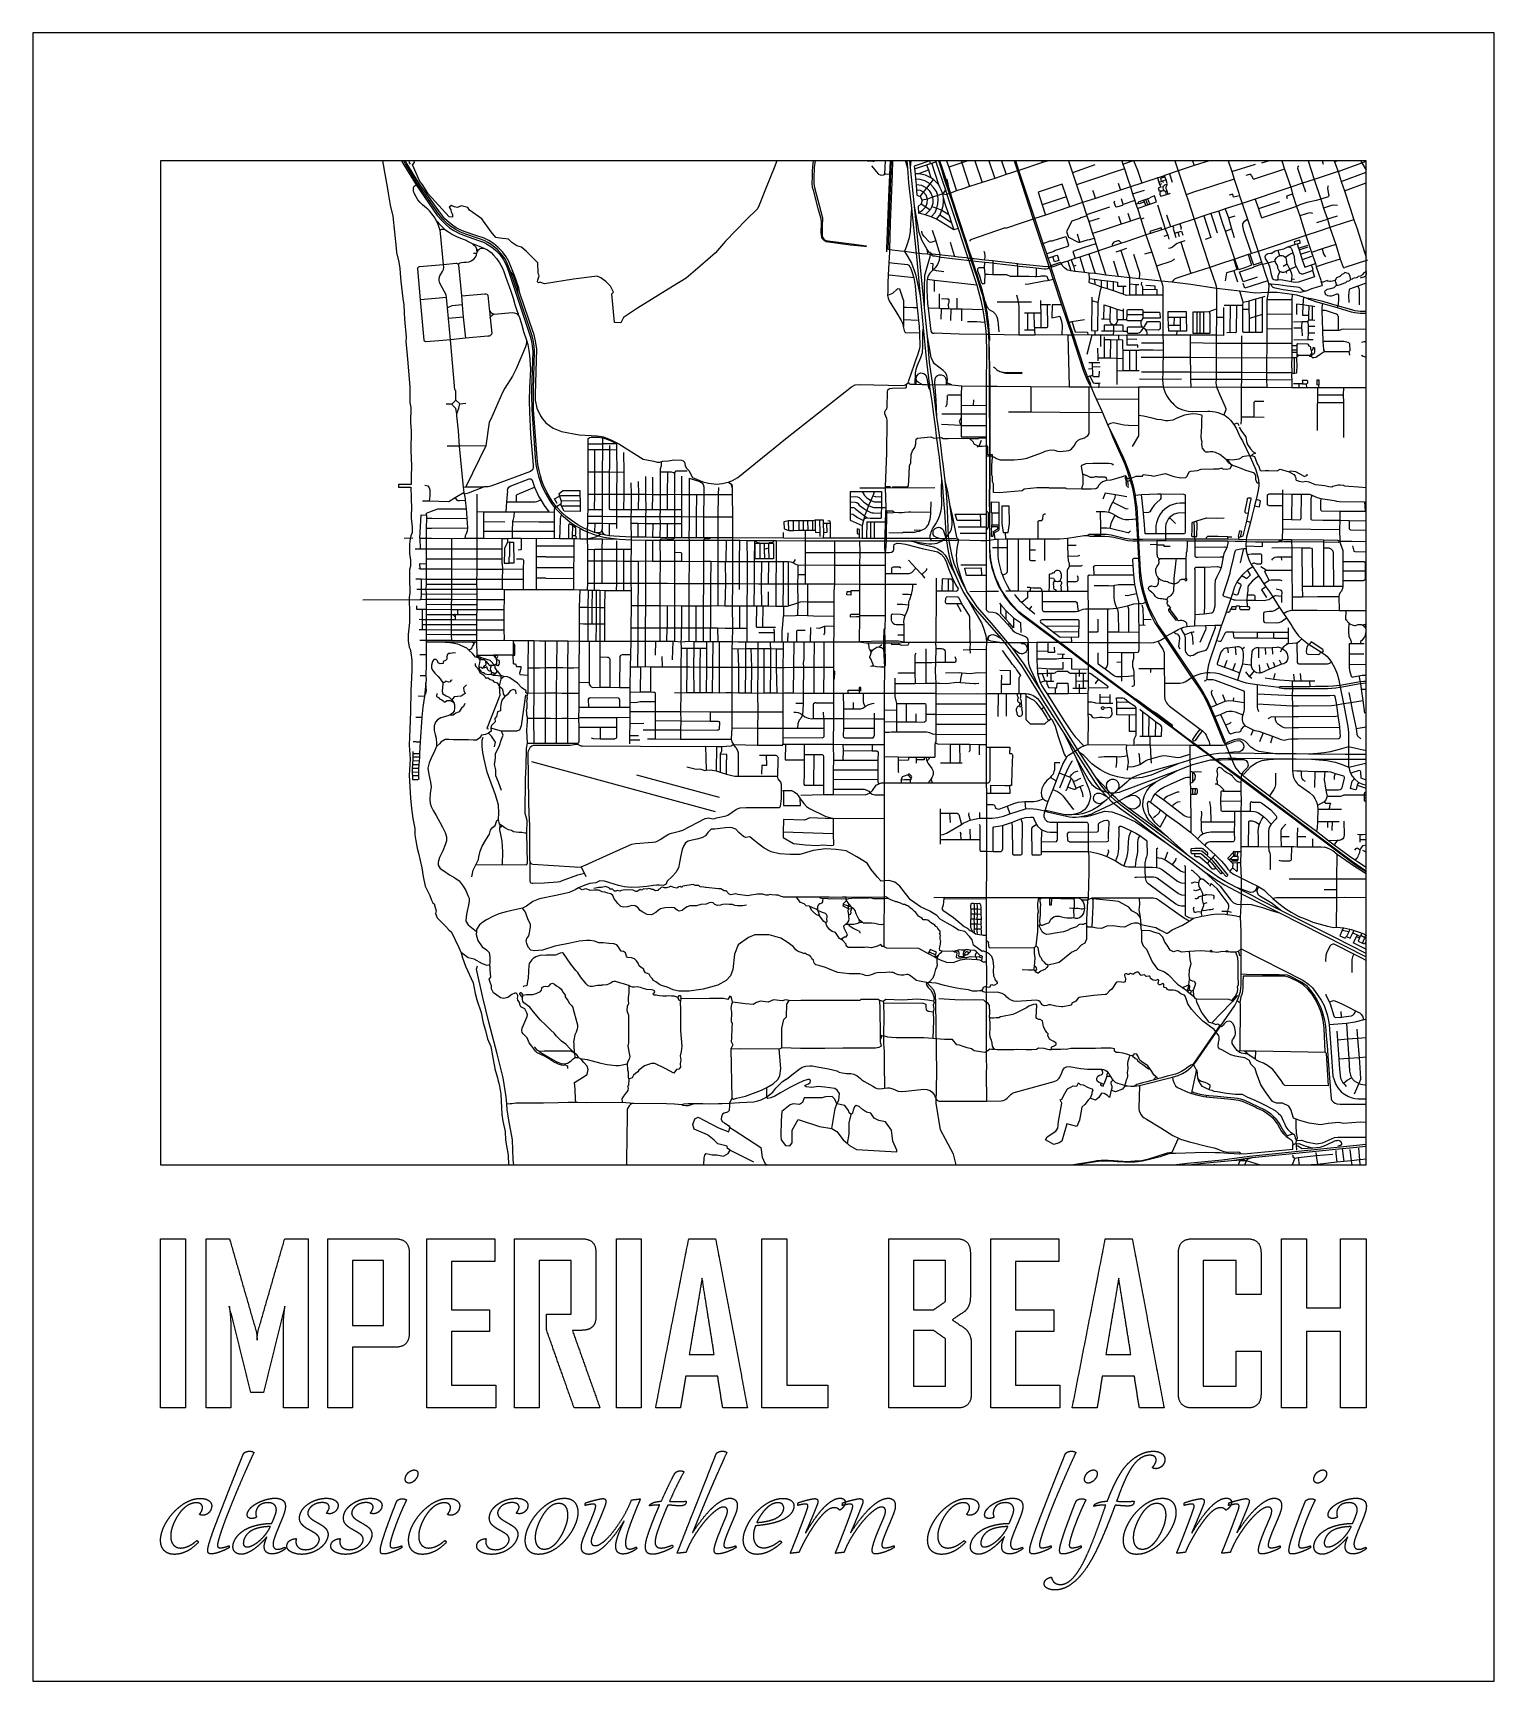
# Model space of a CAD drawing. Header units: millimetres. Extents: x 355 to 584, y 105 to 363.
import ezdxf

# ---------------------------------------------------------------- set-up
doc = ezdxf.new("R2010")
doc.units = ezdxf.units.MM
doc.header["$MEASUREMENT"] = 0
doc.layers.add('Default', color=18, linetype='Continuous', true_color=0x000000)

msp = doc.modelspace()

# ---------------------------------------------------------------- linework, layer by layer
at = {"color": 1, "true_color": 0xff0000}
for points in [[(409.89, 342.5), (409.96, 341.92), (410.17, 340.69), (410.59, 338.39), (410.76, 337.43), (411.06, 335.53), (411.47, 333.83), (412.02, 328.79), (412.06, 328.15), (412.4, 326.64), (412.59, 325.63), (412.61, 324.89), (412.72, 323.58), (413.07, 320.95), (413.21, 319.95), (413.24, 318.76), (413.31, 317.72), (413.58, 314.88), (413.54, 314.13), (413.68, 312.63), (413.86, 310.24), (414.13, 307.05), (414.17, 305.61), (414.16, 304.65), (414.29, 303.85), (414.27, 301.51), (414.37, 300.2), (414.3, 297.15), (414.39, 294.72), (414.33, 293.04), (414.33, 291.8), (412.39, 291.83), (412.39, 291.42), (414.32, 291.38), (414.33, 289.75), (414.4, 288), (414.38, 287.12), (414.37, 286.53), (414.49, 285.12), (414.49, 284.3), (414.31, 283.8), (414.18, 283.32), (414.09, 282.49), (414.11, 281.01), (414.23, 279.96), (414.23, 279.03), (414.11, 278.53), (414.09, 277.1), (414.13, 274.88), (414.03, 274.14), (414.02, 273.53), (414.02, 273.31), (414.09, 272.34), (414.1, 271.33), (414.07, 270.24), (414.01, 269.29), (413.89, 268.35), (413.89, 267.37), (414.03, 266.36), (414.18, 266.05), (414.32, 265.46), (414.48, 264.34), (414.46, 262.77), (414.37, 260.5), (414.29, 259.63), (414.24, 256.24), (414.12, 253.59), (414.1, 252.29), (414.03, 251.01), (414.18, 248.85), (414.04, 246.34), (414.27, 242.72), (414.42, 241.09), (414.6, 239.56), (414.94, 237.95), (414.95, 236.99), (415.07, 236.03), (415.27, 234.88), (415.5, 234.11), (416.03, 231.8), (416.23, 230.44), (416.56, 228.94), (417.26, 227.47), (417.56, 226.73), (417.73, 226.32), (417.93, 226.2), (418.11, 225.61), (418.28, 225.08), (418.22, 224.86), (418.18, 224.68), (418.41, 223.99), (419.78, 222.61), (420.26, 222.11), (420.66, 221.73), (421.83, 219.32), (422.2, 218.52), (422.39, 217.7), (422.87, 216.43), (424.04, 213.8), (424.38, 212.16), (424.64, 211.13), (425.33, 209.15), (425.62, 207.55), (426, 206.34), (426.31, 205.05), (426.84, 203.86), (427.09, 202.41), (427.46, 200.4), (427.47, 200.35), (427.85, 198.96), (428, 198.4), (428.09, 198.09), (428.18, 197.65), (428.37, 196.37), (428.56, 193.2), (428.7, 192.16), (429.08, 190.53), (429.14, 189.16), (429.53, 186.84), (429.61, 185.31)], [(412.86, 342.5), (413.21, 341.88), (415.15, 338.72), (418.42, 333.94), (419.14, 333.14), (419.81, 332.46), (420.37, 332), (421.01, 331.57), (421.9, 331.1), (422.68, 330.78), (424.9, 330.03), (425.68, 329.73), (426.17, 329.49), (426.69, 329.19), (427.18, 328.81), (427.62, 328.43), (428.24, 327.82), (428.81, 326.99), (429.23, 326.2), (429.61, 325.24), (432.98, 315.06), (433.14, 314.45), (433.3, 313.54), (433.38, 312.66), (433.22, 306.7), (433.2, 305.82), (433.23, 303.59), (433.79, 296), (433.9, 294.93), (434.1, 293.96), (434.29, 293.11), (434.54, 292.35), (434.83, 291.56), (435.4, 290.44), (435.92, 289.52), (436.33, 288.87), (436.87, 288.16)], [(444.03, 284.04), (443.11, 284.3), (443.05, 284.33), (441.91, 284.79), (441.52, 284.95), (440.9, 285.25), (440.46, 285.52), (439.93, 285.85), (439.41, 286.22), (438.64, 286.82), (438.01, 287.4), (437.13, 288.34), (436.55, 289.06), (436.17, 289.65), (435.64, 290.53), (435.1, 291.69), (434.83, 292.41), (434.58, 293.19), (434.37, 294.01), (434.18, 294.97), (434.07, 296), (433.52, 303.51), (433.49, 305.69), (433.52, 306.65), (433.64, 312.67), (433.6, 313.51), (433.45, 314.43), (433.3, 315.11), (431.11, 321.63), (429.88, 325.29), (429.46, 326.3), (429.05, 327.14), (428.44, 327.94), (427.86, 328.59), (427.45, 328.94), (426.9, 329.37), (426.34, 329.71), (425.79, 330), (424.92, 330.31), (422.75, 331.05), (421.99, 331.37), (421.22, 331.78), (420.57, 332.21), (420.05, 332.63), (419.31, 333.34), (418.66, 334.13), (415.37, 338.87), (413.46, 342), (413.18, 342.5)], [(433.44, 315.68), (431.37, 321.78), (431.21, 322.59), (430.55, 324.53), (430.37, 324.88), (430.07, 325.7), (429.64, 326.73), (429.22, 327.45), (428.63, 328.24), (427.97, 328.94), (427.24, 329.52), (426.52, 330), (425.76, 330.36), (424.46, 330.8), (422.79, 331.35), (422.11, 331.65), (421.4, 332.02), (420.86, 332.38), (420.29, 332.82), (419.64, 333.42), (418.93, 334.29), (415.61, 338.95), (413.7, 342.08), (413.47, 342.5)], [(414, 342.5), (414.04, 342.16), (414.2, 341.94)], [(471.62, 342.5), (471.17, 341.41), (469.95, 338.3), (468.82, 335.54), (468.56, 334.99), (466.83, 333.25), (463.56, 329.89), (462, 328.1), (459.61, 325.99), (457.39, 324.11), (455.27, 322.8), (449.77, 319.4), (447.59, 317.98), (447.17, 317.13), (446.2, 317.19), (445.78, 321.65), (446.03, 321.93), (445.57, 322.85), (444.81, 323.59), (444.07, 324.18), (443.48, 324.43), (439.77, 323.94), (435.23, 323.23), (434.65, 323.45), (434.62, 323.47), (434.3, 323.39), (434.28, 323.4), (434.14, 323.53), (434.21, 323.85), (434.38, 324.49), (434.28, 324.76), (434.22, 324.94), (434.19, 326.52), (432.42, 328.29), (431.65, 328.97), (430.89, 329.2), (430.13, 329.69), (429.58, 330.2), (429.2, 330.3), (428.72, 330.31), (428.25, 330.37), (427.63, 330.47), (426.86, 331.39), (425.43, 333.38), (423.51, 334.78), (423.21, 335.19), (422.16, 335.43), (421.62, 335.16), (421.1, 335.31), (420.69, 335.5), (420.28, 335.24), (420.58, 334.8), (420.63, 334.48), (420.85, 334.09), (420.83, 333.69), (420.31, 333.72), (417.02, 337.33), (416.69, 337.83), (416.09, 338.83), (415.7, 339.23), (414.56, 341.86), (414.85, 342.22), (414.81, 342.5)], [(477.63, 342.5), (477.48, 341.44), (477.39, 339.75), (477.38, 338.91), (477.49, 338.29), (478.78, 333.56), (478.72, 332.18), (478.73, 331.4), (478.71, 330.84), (478.77, 330.54), (478.97, 330.22), (479.26, 330.02), (479.99, 329.9), (483.71, 329.45), (485.58, 329.2), (485.58, 329.07), (485.35, 329.05), (483.09, 329.3), (479.32, 329.83), (478.95, 330.05), (478.72, 330.34), (478.58, 330.73), (478.55, 331.41), (478.58, 332.51), (478.61, 333.05), (478.52, 333.55), (478.14, 334.83), (477.34, 337.87), (477.2, 338.31), (477.14, 339.03), (477.17, 339.88), (477.19, 340.9), (477.23, 341.53), (477.37, 342.5)], [(487.19, 342.5), (486.73, 342.39), (485.88, 342.42), (485.74, 342.46), (485.7, 342.5)], [(488.59, 342.5), (488.52, 341.46), (488.49, 340.45), (488.36, 340.29), (488.25, 340.23), (488.07, 340.2), (487.83, 340.23), (487.6, 340.37), (487.55, 340.47), (486.47, 341.68)], [(486.61, 342.5), (486.73, 342.39)], [(488.81, 328.26), (488.84, 328.79), (489.18, 338.04), (489.4, 342.5)], [(489.25, 328.54), (489.04, 328.59), (489.54, 342.5)], [(489.73, 342.5), (489.67, 340.38), (489.37, 332.8), (489.25, 328.54)], [(491.71, 342.5), (491.73, 342.37), (492.06, 341.34)], [(491.95, 342.5), (492.06, 341.34), (492.25, 339.04), (492.7, 335.07), (493.52, 327.01), (494.07, 321.34), (494.52, 316.35), (494.99, 311.53), (495.57, 306.69), (495.86, 304.88), (496.08, 303.15), (496.39, 300.92), (496.57, 299.42)], [(497.06, 299.55), (496.65, 302.37), (496.48, 303.65), (496.17, 306.36), (495.53, 310.93), (495.18, 314.97), (494.74, 319.5), (493.15, 335.38), (492.55, 341.42), (492.44, 342.5)], [(492.55, 341.42), (492.63, 342.5)], [(495.67, 342.08), (495.54, 342.48), (493.13, 341.64), (493.17, 341.24), (493.27, 340.47), (493.33, 339.6), (493.41, 338.76), (493.46, 337.91), (493.55, 337.12)], [(493.17, 341.24), (495.06, 341.87), (495.67, 342.08), (495.88, 342.14), (496.52, 342.32)], [(493.73, 340.47), (495.34, 341.07)], [(495.06, 341.87), (495.34, 341.07), (495.72, 339.84)], [(496.97, 338.71), (495.88, 342.14)], [(496.46, 342.5), (496.52, 342.32), (498, 337.93), (498.23, 337.23), (499.48, 333.44), (499.99, 331.89), (500.73, 329.65), (501.46, 327.46), (501.54, 327.23)], [(496.92, 342.5), (497.06, 342.08), (497.43, 340.95), (497.78, 339.85), (498.59, 337.36), (498.99, 336.17), (499.38, 335), (499.75, 333.88), (500.21, 332.46), (500.66, 331.08), (501.08, 329.82), (501.95, 327.19), (502, 327.02), (502.06, 326.85), (502.51, 325.47), (502.91, 324.25), (503.24, 323.25), (503.42, 322.69), (503.57, 322.19), (503.74, 321.56), (503.85, 321.14), (503.92, 320.83), (504, 320.48), (504.07, 320.1), (504.17, 319.54), (504.36, 318.36), (504.45, 317.84), (504.5, 317.48), (504.56, 317.02), (504.62, 316.62), (504.68, 315.99), (504.74, 315.28), (504.77, 314.78), (504.79, 314.38), (504.8, 313.92), (504.8, 313.31), (504.82, 312.53), (504.82, 311.83), (504.83, 310.92), (504.84, 310.14), (504.86, 307.84)], [(504.99, 307.83), (504.87, 314.48), (504.82, 315.28), (504.78, 315.81), (504.69, 316.64), (504.6, 317.35), (504.46, 318.26), (504.32, 319.14), (504.12, 320.35), (503.97, 321.02), (503.78, 321.82), (503.41, 323.06), (503.01, 324.29), (502.18, 326.84), (502.13, 327.01), (502.07, 327.18), (498.71, 337.4), (497.04, 342.5)], [(504.97, 314.38), (504.95, 314.75), (504.91, 315.28), (504.74, 317.34), (504.67, 317.9), (504.58, 318.51), (504.53, 318.88), (504.44, 319.33), (504.33, 319.81), (504.22, 320.45), (504.12, 320.87), (504.04, 321.25), (503.92, 321.72), (503.8, 322.15), (503.64, 322.68), (503.46, 323.22), (503.26, 323.82), (503.08, 324.37), (502.79, 325.25), (502.62, 325.77), (502.45, 326.28), (502.27, 326.84), (502.22, 327), (502.17, 327.17), (501.85, 328.13), (501.38, 329.58), (501.25, 329.95), (500.96, 330.83), (500.44, 332.46), (499.91, 334.02), (499.19, 336.25), (498.8, 337.43), (498.57, 338.15), (497.53, 341.29), (497.14, 342.5)], [(498.2, 342.5), (498.52, 341.5), (499.76, 337.77)], [(514.08, 342.5), (513.21, 342.21), (509.51, 340.98), (509.27, 340.9), (508.36, 340.59), (507.51, 340.32), (505.73, 339.72), (504.73, 339.42), (503.77, 339.08), (501.79, 338.46), (500.75, 338.08), (499.76, 337.77), (498.8, 337.43), (498.71, 337.4), (498.59, 337.36), (498.23, 337.23)], [(501.51, 342.5), (500.57, 342.19), (498.52, 341.5)], [(500.47, 342.5), (500.57, 342.19), (501.79, 338.46)], [(539.28, 342.5), (536.96, 341.73), (534.47, 340.91), (533.11, 340.43), (532.32, 340.17), (532.27, 340.15), (531.34, 339.85), (531.21, 339.81), (530.68, 339.63), (529.86, 339.36), (528.75, 339), (526.98, 338.41), (525.44, 337.9), (521.5, 336.61), (519.45, 335.94), (517.47, 335.27), (513.65, 333.98), (512.02, 333.47), (511.77, 333.37), (509.84, 332.72), (507.57, 331.97), (507.41, 331.9), (507.37, 331.99), (501.95, 330.11), (501.79, 329.9)], [(502.62, 342.5), (503.77, 339.08)], [(504.8, 342.5), (505.73, 339.72)], [(506.8, 342.5), (507.51, 340.32)], [(508.75, 342.5), (509.27, 340.9), (511.77, 333.37), (513.04, 329.46), (514.13, 326.17), (514.24, 325.83)], [(514.54, 325.94), (514.44, 326.24), (514.1, 327.25), (513.88, 327.91), (513.29, 329.57), (512.02, 333.47), (509.51, 340.98), (509.01, 342.5)], [(513.21, 342.21), (513.12, 342.5)], [(517.29, 342.5), (517.88, 340.62), (518.54, 338.74), (519.45, 335.94), (520.09, 334.05), (520.13, 333.9), (520.44, 332.98), (521.05, 331.12), (521.28, 330.41), (521.56, 329.49), (521.81, 328.7), (521.91, 328.38)], [(521.38, 341.84), (517.88, 340.62)], [(526.03, 341.25), (524.44, 340.71), (522.12, 339.92), (518.54, 338.74)], [(523.4, 342.5), (523.35, 342.49)], [(525.62, 342.5), (525.79, 341.97), (526.03, 341.25), (526.62, 339.48), (526.98, 338.41), (527.32, 337.31), (527.66, 336.29), (527.84, 335.71), (528.08, 335), (528.54, 333.55), (528.61, 333.36), (529.41, 330.9)], [(525.79, 341.97), (527.46, 342.55), (528.08, 341), (528.75, 339)], [(559.48, 340.8), (555.76, 339.58), (553.93, 338.97), (552.08, 338.34), (550.08, 337.69), (546.48, 336.51), (544.45, 335.83), (541.79, 334.95), (540.82, 334.63), (539.58, 334.22), (538.95, 334.01), (538.48, 333.86), (536.97, 333.37), (534.72, 332.63), (533.59, 332.25), (533.29, 332.15), (532.94, 332.04), (532.41, 331.86), (531.9, 331.7), (530.11, 331.12), (529.41, 330.9)], [(533.95, 342.5), (534.47, 340.91), (535.69, 337.18), (535.95, 336.41), (536.97, 333.37), (538.23, 329.44), (539.43, 325.8), (540.32, 323.23), (540.4, 322.84), (540.43, 322.48), (540.43, 318.01), (540.4, 315.2), (540.41, 313.9), (540.41, 312.97), (540.4, 311.64), (540.4, 308.23), (540.37, 307.72), (540.46, 307.13)], [(536.71, 342.5), (536.96, 341.73)], [(542.27, 342.5), (542.84, 340.8), (543.22, 339.63), (543.95, 337.42), (544.07, 337), (544.45, 335.83), (545.32, 333.33), (546.95, 328.31), (547.52, 326.6), (547.61, 326.34), (548.2, 324.57), (548.49, 323.7), (548.57, 323.22), (548.63, 322.88), (548.53, 321.89)], [(542.84, 340.8), (546.58, 341.98)], [(551.11, 341.2), (546.36, 339.63)], [(548.71, 342.5), (547.52, 342.11)], [(550.67, 342.5), (551.11, 341.2), (552.08, 338.34), (552.37, 337.29), (552.96, 335.36), (553.5, 333.87), (554.45, 330.81), (555.35, 328.14), (555.94, 326.4), (556.08, 325.91), (556.78, 323.82), (556.86, 323.61)], [(553.3, 341.68), (553.17, 341.55), (553.14, 341.32), (553.93, 338.97)], [(554.8, 342.5), (555.76, 339.58), (556.77, 336.48), (557.23, 335.1), (557.82, 333.34), (558.21, 332.03), (559.13, 329.39), (559.84, 327.11), (560.27, 325.85), (560.38, 325.75), (560.55, 325.78)], [(557.23, 341.93), (557.05, 342.5)], [(558.89, 342.5), (558.95, 342.35), (559.48, 340.8), (559.82, 339.77), (559.98, 339.27), (560.49, 337.78), (561.37, 335.1), (561.95, 333.25), (562.4, 332.01), (563.65, 328.18), (563.91, 327.43)], [(558.95, 342.35), (559.37, 342.5)], [(559.48, 340.8), (563.22, 342.19), (563.91, 342.44)], [(559.98, 339.27), (563.91, 340.72)], [(563.22, 342.19), (563.12, 342.5)], [(563.22, 342.19), (563.91, 341)], [(422.56, 291.41), (421.9, 297.82), (421.76, 300.2), (421.49, 302.56), (421.48, 302.88), (421.36, 303.73), (420.83, 304.25), (420.76, 304.39), (420.82, 304.48), (421.37, 305.03), (421.35, 306.09), (421.34, 306.46), (421.2, 306.62), (421.03, 308.49), (420.52, 314.49), (420.22, 317.8), (420.05, 319.46), (419.91, 321.07), (419.86, 321.51), (418.89, 323.23), (418.79, 323.48), (418.73, 323.81), (418.75, 324.14), (418.85, 324.46), (419.28, 325.14), (419.42, 325.48), (419.46, 325.83), (419.42, 326.28), (418.97, 331.17), (418.89, 331.58), (418.69, 332.22), (418.51, 332.69), (418.29, 333.12), (418.1, 333.49), (417.79, 333.94), (417.2, 334.66), (416.89, 334.98), (416.74, 335.1), (416.12, 335.59), (415.74, 335.94), (415.38, 336.39), (414.86, 337.34), (414.72, 337.74), (414.7, 338.14), (414.73, 338.33), (414.82, 338.52), (415.15, 338.72), (415.37, 338.87)], [(488.49, 340.45), (488.67, 340.44), (489.67, 340.38)], [(496.59, 333.36), (496.84, 333.64), (497.11, 333.99), (497.46, 334.76), (497.65, 335.43), (497.73, 336.12), (497.69, 336.69), (497.58, 337.34), (497.36, 337.97), (497.13, 338.38), (496.97, 338.71), (496.52, 339.2), (496.13, 339.54), (495.72, 339.84), (494.87, 340.25), (494.11, 340.42), (493.73, 340.47), (493.27, 340.47)], [(495.78, 333.7), (496.38, 334.41), (496.68, 335.05), (496.84, 335.76), (496.87, 336.42), (496.81, 337.07), (496.59, 337.67), (496.16, 338.32), (495.61, 338.89), (494.79, 339.38), (494.03, 339.58), (493.33, 339.6)], [(493.41, 338.76), (494.25, 338.68), (495.1, 338.22), (495.48, 337.86), (495.8, 337.32), (495.99, 336.8), (496.05, 336.26), (496.02, 335.81), (495.89, 335.35), (495.64, 334.84), (494.85, 334.02)], [(494.06, 336.91), (494.57, 337.58), (495.1, 338.22), (495.61, 338.89), (496.13, 339.54)], [(498.57, 338.15), (498.51, 338.42), (498.47, 338.64), (498.44, 338.84), (498.43, 338.93), (498.38, 339.14), (498.31, 339.41), (498.25, 339.6)], [(517.47, 335.27), (516.97, 336.87), (516.29, 338.81), (512.55, 337.59), (513.16, 335.59), (513.65, 333.98)], [(525.07, 339.01), (525.44, 337.9)], [(531.21, 339.81), (531.44, 339.13), (531.54, 338.83), (531.71, 338.34), (531.31, 338.19), (531.46, 337.73)], [(532.55, 339.5), (532.01, 339.32), (531.86, 339.27), (531.71, 339.22), (531.44, 339.13)], [(531.54, 338.83), (531.78, 338.9), (531.88, 338.93)], [(532.17, 337.94), (532.1, 337.87), (532.05, 337.83), (531.99, 337.8), (531.85, 337.74), (531.78, 337.69), (531.69, 337.62), (531.64, 337.54), (531.6, 337.46), (531.58, 337.29), (531.61, 337.09), (531.67, 337), (531.72, 336.96), (532.6, 337.24), (532.51, 337.62), (532.46, 337.67), (532.41, 337.71), (532.25, 337.82), (532.17, 337.94), (532.11, 338.34), (532.1, 338.54), (532.26, 338.64), (532.35, 338.74), (532.7, 338.85), (532.65, 338.67), (532.56, 338.47), (532.51, 338.34), (532.52, 338.23), (532.54, 338.16), (532.64, 337.93), (532.69, 337.79), (532.69, 337.78), (532.83, 337.29), (532.6, 337.24)], [(531.86, 339.27), (531.79, 339.56), (531.73, 339.75), (531.89, 339.8), (531.99, 339.86), (532.12, 339.91), (532.19, 339.94), (532.26, 340.01), (532.36, 340.04)], [(532.01, 339.32), (532.06, 339.19), (532.09, 339.1)], [(532.7, 338.85), (532.74, 338.94), (532.55, 339.5), (532.42, 339.87), (532.36, 340.04), (532.32, 340.17)], [(533.11, 340.43), (533.49, 339.15)], [(543.22, 339.63), (541.31, 339.01), (540.6, 338.77), (539.38, 338.38), (537.01, 337.61), (535.69, 337.18)], [(545.92, 340.19), (545.81, 340.32), (545.71, 340.35), (545.61, 340.35), (545.05, 340.17)], [(545.92, 340.19), (546.12, 339.72), (546.19, 339.65), (546.36, 339.63)], [(553.93, 338.97), (554.39, 337.64)], [(557.92, 338.55), (557.86, 338.46), (557.82, 338.14), (557.98, 337.27), (558.06, 337.13), (558.06, 337.07), (557.98, 336.9), (557.91, 336.85), (556.77, 336.48)], [(560.49, 337.78), (563.91, 339.05)], [(493.79, 334.3), (494.44, 334.78), (494.95, 335.28), (495.17, 335.87), (495.2, 336.5), (494.98, 337.09), (494.57, 337.58), (494.08, 337.86), (493.46, 337.91)], [(493.55, 337.12), (494.06, 336.91), (494.39, 336.34), (494.23, 335.74), (493.76, 335.32), (493.79, 334.3)], [(494.23, 335.74), (494.95, 335.28), (495.64, 334.84)], [(498, 337.93), (497.58, 337.34), (496.81, 337.07), (495.99, 336.8), (495.2, 336.5), (494.39, 336.34)], [(497.58, 337.34), (498.23, 337.23)], [(498.52, 334.11), (497.98, 335.77), (497.69, 336.69)], [(516.97, 336.87), (516.12, 336.61), (513.16, 335.59)], [(521.5, 336.61), (521.41, 336.96), (521.15, 337.72), (521.09, 337.83)], [(527.66, 336.29), (525.84, 335.63), (525.68, 335.51), (524.78, 335.23), (524.67, 335.29), (524.45, 335.98), (524.47, 336.13), (524.55, 336.2)], [(525.84, 335.63), (525.56, 336.53)], [(527.32, 337.31), (529.18, 337.89)], [(529.37, 335.47), (529.18, 336.06), (529.09, 336.34), (528.18, 336), (528.17, 335.82), (528.04, 335.78), (527.84, 335.71)], [(528.08, 335), (528.49, 335.17), (529.37, 335.47), (529.68, 335.58), (529.99, 335.7), (530.15, 335.75), (531.07, 336.06)], [(529.18, 336.06), (528.33, 335.77), (528.17, 335.82)], [(529.68, 335.58), (529.39, 336.42), (529.09, 336.34)], [(529.99, 335.7), (529.72, 336.54), (529.39, 336.42)], [(531.07, 336.06), (530.73, 337.01), (530.21, 336.81), (529.88, 336.6), (529.72, 336.54)], [(531.21, 335.6), (532.41, 331.86)], [(531.85, 337.74), (531.74, 337.76), (531.46, 337.73)], [(532.05, 337.83), (532.14, 337.82), (532.25, 337.82)], [(532.46, 337.67), (532.54, 337.73), (532.69, 337.79)], [(532.83, 337.29), (533.13, 337.39), (533.22, 337.42)], [(544.07, 337), (543.11, 336.79), (543.03, 337.25), (542.45, 337.09)], [(546.48, 336.51), (547.02, 334.99), (547.43, 333.7), (547.55, 333.58), (547.75, 333.6)], [(550.31, 336.07), (547.02, 334.99)], [(556.77, 336.48), (556.08, 336.25), (555.14, 336.07), (554.6, 335.94), (553.51, 335.58), (552.96, 335.36), (547.75, 333.6)], [(552.37, 337.29), (551.4, 336.95), (551.51, 336.59)], [(559.38, 335.49), (558.72, 335.56), (558.45, 335.51), (558.44, 335.5), (557.23, 335.1)], [(418.29, 333.12), (418.52, 332.89), (418.7, 332.69), (418.91, 332.47), (419.38, 332.02), (419.64, 331.73), (420.19, 331.36), (420.85, 330.96), (421.47, 330.62), (422.1, 330.37), (422.66, 330.17), (422.94, 330.07), (423.26, 329.88), (423.69, 329.66), (423.92, 329.57), (424.24, 329.44), (425, 329.14), (425.75, 328.82), (426.33, 328.53), (426.86, 328.14), (427.27, 327.73), (427.71, 327.18), (428.17, 326.51), (428.59, 325.8), (428.88, 325.14), (429.14, 324.39), (429.4, 323.67), (429.7, 322.81), (429.94, 322.06), (430.33, 320.99), (430.61, 320.01), (430.91, 319.07), (431.11, 318.53), (431.11, 318.32)], [(492.7, 335.07), (492.58, 333.51), (492.48, 331.4), (492.31, 330.44), (491.95, 329.3), (491.61, 328.28), (492.12, 327.45), (492.67, 326.47), (493.34, 324.74), (494.07, 321.34)], [(495.15, 328.61), (494.32, 330.06), (493.92, 331.26), (493.62, 332.76), (493.15, 335.38)], [(499.99, 331.89), (499.32, 331.71), (496.59, 333.36), (495.78, 333.7), (494.85, 334.02), (493.79, 334.3)], [(495.89, 335.35), (496.68, 335.05), (497.46, 334.76), (498.52, 334.11), (498.98, 332.79), (499.32, 331.71)], [(498.98, 332.79), (497.11, 333.99)], [(520.13, 333.9), (519.21, 333.58), (519.07, 333.45), (517.78, 333.04), (516.97, 331.43), (517.19, 330.78), (517.21, 330.65), (517.3, 330.52), (518.68, 329.79), (518.86, 329.75), (519.05, 329.76), (520.25, 330.12), (520.63, 330.16), (521.28, 330.4)], [(523.71, 335.25), (520.09, 334.05)], [(520.44, 332.98), (522.11, 333.52)], [(528.54, 333.55), (527.01, 333.04), (524.76, 332.29), (524.41, 332.23), (522.22, 331.5), (521.05, 331.12)], [(525.13, 333.83), (525.54, 332.55)], [(526.59, 334.3), (527.01, 333.04)], [(528.61, 333.36), (529.12, 333.58)], [(533.29, 332.15), (532.67, 333.97)], [(561.95, 333.25), (560.76, 332.87), (558.21, 332.03), (556.53, 331.48), (554.45, 330.81), (546.95, 328.31), (545.91, 327.96), (545.68, 327.89), (545.42, 327.8), (543.34, 327.1), (543.15, 327.04), (541.06, 326.35), (539.43, 325.8), (536.41, 324.83), (534.06, 324.09), (533.88, 323.98), (533.7, 323.83), (533.47, 323.48)], [(538.48, 333.86), (539.54, 330.46), (538.69, 330.16)], [(539.58, 334.22), (540.04, 332.81), (540.55, 331.19)], [(545.93, 326.15), (544.87, 325.75), (543.9, 325.43), (543.34, 327.1), (541.86, 331.5), (541.44, 332.62), (540.82, 334.63)], [(541.79, 334.95), (542.33, 333.55), (542.8, 331.83), (543.22, 330.51)], [(542.33, 333.55), (543.38, 333.86)], [(545.91, 327.96), (544.73, 331.52), (544.55, 332.33), (544.57, 332.63), (544.83, 333.04), (545.02, 333.22), (545.32, 333.33)], [(555.54, 334.23), (555.17, 334.32), (554.66, 334.26), (554.51, 334.18), (553.5, 333.87)], [(556.18, 332.83), (557.82, 333.34)], [(559.32, 333.83), (557.82, 333.34)], [(418.89, 331.58), (418.94, 331.65), (419.05, 331.73), (419.15, 331.77), (419.34, 331.79), (419.53, 331.77), (419.64, 331.73)], [(496.48, 329.95), (495.72, 329.72), (495.51, 329.76), (494.63, 330.7), (494.43, 331), (494.32, 331.31), (494.3, 331.47)], [(495.92, 331.63), (496.48, 329.95), (496.93, 328.56), (497.09, 328.1), (497.11, 327.76)], [(513.04, 329.46), (513.29, 329.57), (514.41, 329.96), (514.7, 329.96), (516.84, 330.66), (517.26, 329.36), (517.25, 329.18), (517.15, 329.1), (515.18, 328.45), (514.98, 328.27), (513.88, 327.91)], [(529.41, 330.9), (528.22, 330.46), (525.92, 329.72), (525.55, 329.6), (524.18, 329.14), (522.14, 328.46), (521.91, 328.38), (521.71, 328.31), (520.47, 327.9), (519.05, 327.42), (518.3, 327.18), (517.99, 327.08), (517.67, 326.97), (517.15, 326.8), (516.81, 326.68), (516.6, 326.61), (516.46, 326.57), (516.14, 326.48)], [(519.05, 329.76), (518.71, 331.01)], [(529.41, 330.9), (530.3, 328.21), (531.04, 326), (531.8, 323.63), (531.93, 323.24), (532.04, 322.74), (532.06, 321.45), (532.07, 315.2)], [(531.9, 331.7), (531.79, 331.99), (530.03, 331.4), (530.11, 331.12)], [(532.81, 330.84), (532.22, 330.64)], [(532.41, 331.86), (532.81, 330.84), (532.97, 330.24)], [(533.59, 332.25), (533.7, 331.99), (533.66, 331.83), (533.88, 331.22), (533.88, 331.15)], [(533.88, 331.15), (534.42, 331.32), (534.95, 331.5)], [(533.88, 331.15), (534.09, 330.48)], [(534.42, 331.32), (534.63, 330.66)], [(534.72, 332.63), (534.9, 332.02), (534.91, 331.94), (534.86, 331.86), (534.88, 331.72)], [(534.95, 331.5), (535.16, 330.83)], [(541.86, 331.5), (542.8, 331.83)], [(421.67, 326.36), (421.82, 326.43), (422.02, 326.51), (422.26, 326.56), (422.58, 326.6), (422.96, 326.61), (423.42, 326.68), (423.76, 326.83), (424.17, 327.09), (424.42, 327.38), (424.57, 327.78), (424.63, 327.98), (424.65, 328.08), (424.75, 328.27), (424.84, 328.43), (425, 328.63), (425.18, 328.76), (425.45, 328.83), (425.75, 328.82)], [(423.92, 329.57), (424.08, 329.41), (424.27, 329.24), (424.42, 329.05), (424.57, 328.72), (424.6, 328.45), (424.62, 328.25), (424.65, 328.08)], [(424.63, 327.98), (424.09, 327.98)], [(424.84, 328.43), (424.83, 328.52), (424.8, 328.57), (424.75, 328.58), (424.69, 328.57), (424.66, 328.56), (424.62, 328.51), (424.6, 328.45)], [(489.25, 328.54), (489.23, 328.2), (489.13, 326.54)], [(491.61, 328.28), (490.98, 328.35), (489.25, 328.54)], [(493.04, 328.09), (491.61, 328.28)], [(494.32, 327.95), (493.04, 328.09)], [(495.69, 327.8), (495.44, 327.83), (495.18, 327.85), (494.32, 327.95)], [(494.74, 319.5), (494.73, 322.59), (494.78, 324.61), (495.61, 327.53), (495.69, 327.8)], [(495.97, 327.84), (495.82, 327.94), (495.57, 328.14), (495.47, 328.21), (495.15, 328.61)], [(495.18, 327.85), (495.25, 328.09), (495.15, 328.61)], [(514.24, 325.83), (513.99, 325.93), (513.74, 325.9), (513.27, 325.94), (511.21, 326.13), (509.48, 326.33), (509.3, 326.35), (505.77, 326.79), (505.44, 326.83), (504.16, 326.96), (502.5, 327.13), (502.17, 327.17), (502.07, 327.18), (501.95, 327.19), (501.77, 327.2), (501.54, 327.23), (501.23, 327.28), (500.07, 327.43), (499.38, 327.51), (497.45, 327.72), (497.11, 327.76), (496.44, 327.83), (496.09, 327.85), (495.97, 327.84), (495.69, 327.8)], [(495.69, 327.8), (496.02, 327.62), (496.4, 327.59), (497.1, 327.47), (497.32, 327.43), (499.6, 327.17), (501.36, 326.94), (501.65, 326.9), (501.88, 326.87), (502.06, 326.85), (502.18, 326.84), (502.27, 326.84), (504.2, 326.64), (505.44, 326.51), (505.64, 326.49), (509.29, 326.03), (509.53, 326), (511.22, 325.82), (512.21, 325.72), (513.47, 325.6), (513.74, 325.58), (514.08, 325.62), (514.24, 325.83)], [(497.11, 327.76), (497.1, 327.47)], [(498.73, 329.75), (499.38, 327.68), (499.38, 327.51)], [(504.16, 326.96), (504.22, 327.57), (504.17, 328.05), (504.09, 328.28)], [(514.1, 327.25), (514.83, 327.51), (515.47, 327.73), (515.56, 327.65), (515.77, 326.89), (515.09, 326.69), (514.83, 327.51)], [(521.56, 329.49), (519.57, 328.88), (517.95, 328.29), (518.3, 327.18)], [(520.47, 327.9), (521.43, 324.83)], [(521.91, 328.38), (522, 328.11), (523.12, 324.61)], [(525.55, 329.6), (525.33, 329.86), (525.2, 329.98), (525.02, 329.96), (524.39, 329.73), (524.17, 329.51), (524.12, 329.41), (524.18, 329.14)], [(526.37, 328.75), (525.49, 328.45), (524.67, 328.19)], [(525.49, 328.45), (526.88, 324.18)], [(527.46, 327.85), (527.5, 327.73), (528.39, 325.03), (528.4, 324.76), (528.33, 324)], [(530.3, 328.21), (529.16, 327.87)], [(535.5, 329.97), (534.84, 329.74), (534.57, 329.67), (534.3, 329.55), (534.15, 329.44), (533.58, 328.97), (533.33, 328.86), (533.18, 328.8), (532.96, 328.74)], [(534.84, 329.74), (536.41, 324.83)], [(545.42, 327.8), (545.93, 326.15)], [(545.68, 327.89), (546.21, 326.3), (546.25, 326.19), (547.52, 326.6)], [(555.49, 325.33), (555.78, 324.35), (553.28, 323.49), (552.76, 323.45), (552.13, 323.56), (550.8, 323.83), (550.42, 323.84), (550.08, 323.82), (549.97, 323.79), (549.66, 323.79), (549.41, 323.88), (549.2, 324.12), (549, 324.84), (548.94, 325.24), (548.79, 325.89), (548.53, 326.53), (548.14, 327.19), (548.08, 327.51), (548.2, 327.79), (548.31, 327.9), (548.52, 328), (548.9, 328.01), (549.11, 328.05), (549.66, 328.38), (550.04, 328.49), (550.24, 328.57), (551.01, 328.7), (551.51, 328.99), (551.61, 329.01), (552.71, 329.39), (553.06, 329.5), (553.59, 329.67), (553.45, 330.09), (552.61, 329.81), (552.71, 329.39)], [(552.92, 325.95), (551.94, 325.45), (551.3, 325.12), (550.95, 325), (550.71, 325.01), (550.39, 325.15), (550.19, 325.36), (550.04, 325.69), (550.04, 325.91), (549.97, 326.19), (549.74, 326.49), (549.64, 326.78), (549.66, 327.02), (549.83, 327.3), (550.07, 327.5), (550.31, 327.62), (550.43, 327.66), (550.71, 327.67), (550.92, 327.6), (551.22, 327.39), (551.3, 327.3), (551.37, 327.04), (551.39, 326.68), (551.43, 326.5), (551.54, 326.32), (551.94, 325.45), (552.15, 324.99), (552.26, 324.53), (552.2, 324.01), (552.13, 323.56)], [(550.04, 328.49), (550.31, 327.62)], [(551.22, 327.39), (551.92, 327.88), (552.13, 327.99), (552.4, 328.07)], [(551.61, 329.01), (551.92, 328.97), (552.03, 328.91), (552.15, 328.81), (552.23, 328.63), (552.4, 328.07), (552.61, 327.49), (552.66, 326.75), (552.76, 326.26), (552.92, 325.95), (553.41, 324.99), (553.54, 324.88), (553.75, 324.79), (554.04, 324.79), (555.49, 325.33), (555.57, 325.5), (555.34, 326.19)], [(553.06, 329.5), (553.3, 328.79), (553.37, 328.56), (553.59, 327.88), (553.89, 326.99), (554.27, 325.85), (555.34, 326.19), (555.94, 326.4)], [(553.3, 328.79), (554.75, 329.29)], [(553.37, 328.56), (554.82, 329.02)], [(553.59, 327.88), (555.04, 328.35)], [(559.13, 329.39), (556.99, 328.69), (555.35, 328.14)], [(556.99, 328.69), (557.23, 327.92), (557.36, 327.65), (557.53, 327.46)], [(563.65, 328.18), (563.91, 328.27)], [(415.38, 325.59), (415.39, 325.75), (415.55, 325.9), (415.66, 325.95), (419.42, 326.28), (421.35, 326.47)], [(416.65, 314.17), (416.46, 314.25), (416.37, 314.42), (415.83, 320.75), (415.38, 325.59)], [(421.35, 326.47), (421.44, 326.46), (421.67, 326.36), (421.77, 326.18), (421.91, 324.61), (422.23, 321.34), (422.36, 319.92), (422.51, 318.02), (422.84, 314.7)], [(431.11, 321.63), (430.99, 322.67), (430.37, 324.52), (429.88, 325.29)], [(489.13, 326.54), (489.05, 324.59)], [(492.48, 325.9), (492.31, 326.11), (492.13, 326.19), (490.05, 326.44), (489.19, 326.54), (489.13, 326.54)], [(492.48, 325.9), (492.77, 325.16), (493.07, 324.16)], [(497.1, 327.47), (497.03, 326.86), (496.78, 326.26), (496.38, 325.73), (496.19, 325.54), (496.17, 325.52), (496.04, 325.39), (495.57, 324.89), (495.33, 324.48), (495.19, 324.11), (495.16, 323.9), (495.12, 323.59), (495.12, 322.22), (495.22, 320.15), (495.32, 319.41), (495.7, 315.81), (495.81, 315.64), (496.05, 315.51), (496.24, 315.51)], [(496.04, 325.39), (496.04, 325.8), (496.09, 326.18), (496.1, 326.32), (496.08, 326.37), (495.74, 326.41), (495.66, 326.39)], [(497.78, 325.11), (496.61, 325.26), (496.32, 325.37), (496.17, 325.52)], [(501.54, 327.23), (501.65, 326.9)], [(501.65, 326.9), (501.73, 326.67), (502.95, 323.01), (503.53, 320.68), (503.84, 319.17), (504.03, 318.16), (504.17, 317.16), (504.38, 315.28), (504.45, 312.35), (504.39, 307.43), (504.39, 307.19)], [(504.05, 325.74), (503.23, 325.74), (503.14, 325.7), (503.07, 325.64), (503.02, 325.56), (503.01, 325.48), (503.01, 325.39), (503.05, 325.27), (503.34, 324.46)], [(503.94, 323.26), (504.04, 323.29), (504.11, 323.3), (504.16, 323.36), (504.2, 323.44), (504.24, 324.73), (504.15, 325.72)], [(504.15, 325.72), (504.05, 325.74)], [(504.15, 325.72), (504.2, 326.64)], [(505.44, 326.83), (505.44, 326.51), (505.44, 326.3), (505.41, 324.7)], [(509.29, 326.03), (509.3, 326.35)], [(509.29, 326.03), (509.29, 325.65), (509.31, 324.42)], [(512.21, 325.72), (512.21, 324.39)], [(514.54, 325.94), (514.24, 325.83)], [(514.24, 325.83), (514.34, 325.51), (514.86, 323.91), (516.18, 319.96), (517.78, 315.22)], [(516.14, 326.48), (516.02, 326.55), (514.64, 326.11), (514.54, 325.94)], [(514.54, 325.94), (514.64, 325.88), (514.7, 325.9), (516.08, 326.35), (516.14, 326.48)], [(518.04, 315.22), (517.39, 317.2), (514.64, 325.63), (514.54, 325.94)], [(554.53, 321.01), (554.06, 321.17), (553.04, 321.48), (552.29, 321.57), (549.94, 321.85), (549.21, 321.89), (548.53, 321.89), (547.51, 321.81), (546.6, 321.79), (546.12, 321.82), (544.08, 322.07), (540.43, 322.48), (536.41, 323.11), (533.47, 323.48), (531.8, 323.63), (528.33, 324), (526.88, 324.18), (525.03, 324.4), (523.12, 324.61), (521.43, 324.83), (520.52, 324.92), (519.8, 325.02), (519.33, 325.07), (518.83, 325.12), (518.27, 325.18), (518.02, 325.21), (517.64, 325.25), (517.15, 325.39), (516.95, 325.5), (516.64, 325.74), (516.36, 326.05), (516.28, 326.2), (516.14, 326.48)], [(517.15, 326.8), (517.64, 325.25)], [(517.67, 326.97), (518.08, 326.01), (518.27, 325.18)], [(518.08, 326.01), (518.5, 326.16)], [(519.05, 327.42), (519.8, 325.02)], [(524.3, 326.81), (525.03, 324.4)], [(533.88, 327.15), (533.64, 326.94), (533.31, 326.75), (531.04, 326)], [(543.15, 327.04), (543.66, 325.45), (543.15, 325.29), (542, 324.93), (541.82, 323.68)], [(543.15, 325.29), (543.72, 323.52)], [(546.84, 324.27), (546.69, 324.2), (544.62, 323.53), (544.05, 325.09), (544.08, 325.1), (546.29, 325.83), (546.3, 325.9), (546.39, 325.96), (547.61, 326.34), (547.71, 326.3), (548.53, 326.53), (549.08, 326.7), (549.64, 326.78)], [(550.39, 325.15), (550.15, 324.71), (550.08, 324.5), (550.04, 324), (550.08, 323.82)], [(551.54, 326.32), (550.91, 325.95)], [(551.3, 325.12), (551.4, 324.9)], [(555.35, 327.49), (553.89, 326.99)], [(559.84, 327.11), (557.79, 326.46), (556.08, 325.91)], [(563.91, 325.27), (563.91, 325.26), (563.86, 325.16), (563.54, 324.95), (563.29, 324.68), (563.19, 324.58), (563.1, 324.49), (562.92, 324.43), (562.64, 324.36), (562.46, 324.23), (562.33, 324.19), (562.03, 324.13), (561.82, 324.05), (561.7, 323.98), (561.5, 323.93), (561.37, 324.38), (561.24, 324.76), (561.11, 324.85), (560.87, 324.89), (560.69, 324.93), (560.54, 324.98), (560.44, 324.9), (560.34, 324.82), (560.06, 324.68), (559.97, 324.61), (559.86, 324.46), (559.74, 324.36), (559.64, 324.32), (559.34, 324.24), (559.25, 324.18), (559.17, 324.06), (559.09, 323.93), (559.05, 323.76), (558.59, 323.65), (558.32, 323.61), (558.16, 323.61), (557.89, 323.63), (557.75, 323.75)], [(564.07, 326.94), (560.55, 325.78)], [(489.05, 324.59), (488.99, 323.38), (488.98, 322.62), (488.98, 322.47), (488.97, 322.02), (488.94, 321.41), (489.04, 321), (489.22, 320.58), (490.39, 318.66), (491.09, 317.5), (491.27, 317.06), (491.42, 316.56)], [(493.07, 324.16), (489.21, 324.57), (489.05, 324.59)], [(493.07, 324.16), (493.19, 323.53), (493.25, 322.92), (493.32, 322.24), (493.49, 320.53), (493.59, 319.47), (493.7, 318.51), (493.79, 317.51), (493.88, 316.55), (493.95, 315.49), (494, 313.41), (493.94, 313.09), (493.7, 312.22), (493.32, 311.23), (493.11, 310.58), (492.18, 307.9), (492.2, 307.78), (492.24, 307.71)], [(502.95, 323.01), (496.31, 323.77), (495.16, 323.9)], [(496.27, 322.01), (496.31, 323.77)], [(503.34, 324.46), (503.62, 323.57), (503.67, 323.43), (503.73, 323.32), (503.78, 323.29), (503.85, 323.26), (503.94, 323.26)], [(504.24, 324.73), (504.73, 324.73), (505.41, 324.7), (506.26, 324.71), (506.88, 324.71), (507.59, 324.7), (508.14, 324.42), (509.31, 324.42), (510.27, 324.43), (511.14, 324.43), (512.05, 324.4), (512.21, 324.39), (512.88, 324.41), (513.06, 324.46), (513.19, 324.47), (513.66, 324.48), (513.88, 324.43), (513.93, 324.3), (514.02, 323.96), (514.13, 323.83), (514.25, 323.75)], [(514.86, 323.91), (514.25, 323.75), (514, 323.68), (513.45, 323.64), (511.08, 323.17), (510.47, 323.12)], [(532.06, 321.45), (531.11, 321.44), (528.88, 321.45), (527.85, 321.44), (526.9, 321.45), (526.29, 321.43), (525.84, 321.6), (524.31, 322.12), (523.36, 322.44), (522.47, 322.73), (521.38, 323.13), (520.56, 323.41), (520.53, 323.45), (520.55, 324.06), (520.52, 324.92)], [(520.55, 324.06), (521.34, 323.96), (522.45, 323.82), (523.39, 323.71), (524.34, 323.59), (524.93, 323.51), (524.95, 322.85), (525.84, 322.84), (526.32, 322.85)], [(520.94, 321.12), (520.94, 320.6), (520.9, 315.91), (521.38, 315.88), (521.83, 315.91), (521.87, 315.94), (521.91, 320.29), (522.28, 322.23), (522.47, 322.73), (522.45, 323.82)], [(521.34, 323.96), (521.38, 323.13)], [(523.36, 322.44), (523.39, 323.71)], [(524.31, 322.12), (524.34, 323.59)], [(525.84, 322.84), (525.84, 321.6)], [(526.9, 321.45), (526.9, 323.23), (526.88, 324.18)], [(526.9, 323.23), (527.87, 323.14), (528.29, 323.13)], [(527.85, 321.44), (527.87, 323.14)], [(528.7, 323.48), (528.67, 323.16), (528.85, 322.78), (528.88, 322.37), (528.88, 321.45)], [(530.86, 322.38), (530.83, 322.89), (529.36, 322.97)], [(548.49, 323.7), (544.88, 322.53), (544.64, 323.27)], [(548.57, 323.22), (548.98, 323.23), (550.18, 323.11), (551.5, 322.93), (553.05, 322.75), (553.35, 322.73), (553.55, 322.63), (553.75, 322.39), (553.96, 322.26), (554.14, 322.17), (554.31, 322.08), (553.98, 321.96), (553.59, 321.89), (552.29, 322.06), (551.33, 322.23), (550.9, 322.27), (549.64, 322.54), (549.33, 322.65), (549.13, 322.88), (549, 323.13), (548.98, 323.23)], [(552.2, 324.01), (552.66, 323.97)], [(554.31, 322.08), (554.65, 322.19), (555.4, 322.48), (556.12, 322.71), (556.81, 322.91), (557.04, 322.96), (556.86, 323.61)], [(556.86, 323.61), (557, 323.55), (557.14, 323.55), (557.75, 323.75)], [(559.26, 323.03), (559.15, 322.92), (559.05, 322.8), (558.9, 322.67), (558.81, 322.61), (558.3, 322.45), (558.03, 322.38), (557.8, 322.33), (557.68, 322.29), (557.55, 322.21), (557.47, 322.12), (557.38, 322.05), (557.42, 321.86), (557.54, 321.55)], [(559.05, 323.76), (559.05, 323.66), (559.07, 323.52), (559.11, 323.4), (559.14, 323.33), (559.21, 323.18), (559.26, 323.03), (559.38, 323.03), (559.48, 323.03), (559.87, 323.14), (560.55, 323.39), (560.71, 323.46), (560.8, 323.55), (560.92, 323.63), (561.21, 323.71), (561.34, 323.79), (561.42, 323.86), (561.5, 323.93)], [(563.91, 323.27), (563.73, 323.26), (562.58, 322.86), (561.29, 322.42), (561.23, 322.31), (561.13, 321.47), (561.15, 320.33)], [(562.58, 322.86), (562.74, 322.48), (562.77, 322.3), (562.78, 319.96)], [(563.91, 325.01), (563.9, 324.97), (563.89, 324.77), (563.83, 324.56), (563.76, 324.45), (563.65, 324.34), (563.5, 324.28), (563.11, 324.15), (562.96, 324.12)], [(419.91, 321.07), (415.83, 320.75)], [(422.36, 319.92), (420.74, 319.78), (420.05, 319.46)], [(422.23, 321.34), (425.91, 321.67)], [(425.91, 321.67), (426.07, 321.67), (426.22, 321.61), (426.36, 321.46), (426.58, 319.38), (426.59, 319.27), (426.61, 319.07), (426.73, 317.91), (426.96, 315.46), (426.9, 315.27), (426.79, 315.17), (426.6, 315.05), (426.38, 315.02)], [(490.87, 322.4), (490.52, 322.43), (489.71, 321.73), (488.94, 321.41)], [(491.42, 320.67), (490.87, 322.4)], [(491.42, 320.67), (491.42, 317.62)], [(497.08, 319.36), (497.1, 321.64)], [(497.38, 320.91), (498.28, 320.9), (498.41, 320.86), (498.54, 320.72), (498.53, 320.25), (498.46, 320.07), (498.47, 319.3)], [(499.85, 319.26), (499.84, 320.88), (499.83, 321.01)], [(504.22, 320.45), (504.33, 320.09), (504.4, 319.93), (504.46, 319.79), (504.53, 319.66), (504.6, 319.54), (504.65, 319.45), (504.72, 319.37), (504.79, 319.28), (504.85, 319.22), (504.92, 319.17), (504.99, 319.12), (505.07, 319.07), (505.2, 319.01), (505.32, 318.94), (505.42, 318.88), (505.52, 318.81), (505.63, 318.71), (505.74, 318.6), (505.83, 318.48), (505.91, 318.38), (505.96, 318.28), (506.02, 318.17), (506.07, 318.05), (506.12, 317.9), (506.15, 317.75), (506.17, 317.59), (506.19, 317.42), (506.36, 315.72)], [(511.46, 320.34), (509.42, 320.35), (506.09, 320.34)], [(509.14, 321.52), (509.31, 320.94), (509.42, 320.35), (509.49, 319.75), (509.49, 315.22)], [(511.96, 316.38), (513.88, 316.38), (513.99, 316.44), (514.04, 316.54), (514, 319.94)], [(513.02, 316.38), (512.98, 318.65), (512.96, 319.92), (512.96, 320.61)], [(514.47, 319.94), (514, 319.94), (512.96, 319.92)], [(516.18, 319.96), (516.05, 319.92), (514.72, 319.95), (514.69, 317.91), (515.93, 318.17), (516.16, 317.37), (516.28, 316.72), (516.25, 315.24)], [(520.94, 320.6), (521.91, 320.29)], [(522.83, 317.69), (522.87, 319.94), (523.86, 319.61), (524.87, 319.27), (525.84, 319)], [(528.88, 322.37), (530.86, 322.38), (531.1, 322.37), (531.11, 321.44)], [(547.61, 321.17), (547.61, 315.61), (546.6, 315.62), (545.61, 315.6), (544.74, 315.61), (544.63, 315.66), (544.57, 315.8), (544.59, 319.24), (544.57, 319.86), (544.62, 320.34), (544.08, 322.07)], [(544.62, 320.34), (545.58, 320.59), (546.6, 320.87), (547.61, 321.17), (548.08, 321.31)], [(545.61, 315.6), (545.61, 317.83), (545.58, 319.24), (545.58, 320.59)], [(546.6, 315.62), (546.62, 318.12), (546.6, 320.87)], [(548.53, 321.89), (548.35, 320.72), (548.35, 319.56), (548.34, 318.46), (548.34, 315.14), (548.31, 313.91), (548.31, 312.77), (548.28, 311.63), (548.29, 310.84), (548.28, 309.32), (548.29, 308.68), (548.3, 308.22), (548.31, 307.04)], [(552.27, 320.73), (548.35, 320.72)], [(552.29, 321.57), (552.27, 320.73), (552.27, 318.44), (552.24, 317.46), (552.24, 316.68), (552.26, 316.15), (552.23, 315.01), (552.26, 313.9), (552.25, 313.59), (552.24, 312.92), (552.23, 312.8), (552.23, 312.56), (552.23, 311.59), (552.22, 310.8), (552.23, 309.32), (552.22, 308.84), (552.23, 308.16), (552.23, 307.01)], [(555.87, 319.63), (555.43, 319.71), (554.89, 319.78), (553.97, 319.93), (552.97, 320.07), (552.97, 318.42)], [(554.06, 321.17), (553.97, 319.93), (553.92, 318.35), (554.86, 318.32)], [(563.91, 318.9), (562.96, 318.92), (562.56, 318.95), (562.13, 319.01), (561.63, 319.14), (559.41, 319.79), (557.12, 320.47), (556.02, 320.72), (555.26, 320.86), (554.53, 321.01)], [(554.53, 321.01), (555.4, 320.67), (556.11, 320.42), (557.09, 320.17), (557.84, 319.96), (559.32, 319.52), (561.55, 318.87), (562.13, 318.73), (562.51, 318.67), (562.94, 318.62), (563.91, 318.63)], [(557.09, 320.17), (557.01, 319.89), (556.95, 319.54), (556.96, 319.07), (557.05, 315.92), (557.09, 314.2), (557.23, 312.94)], [(557.54, 321.55), (557.76, 321.44), (557.85, 321.38), (558.22, 321.33), (558.46, 321.35), (558.83, 321.47), (559.28, 321.65), (559.4, 321.64), (559.56, 321.47), (559.54, 320.68), (559.51, 320.13), (559.48, 320), (559.41, 319.79), (559.32, 319.52)], [(422.51, 318.02), (420.22, 317.8)], [(426.61, 319.07), (426.77, 318.82), (426.98, 318.62), (427.36, 318.47), (430.17, 318.72), (430.49, 318.7), (430.83, 318.57), (431, 318.45), (431.11, 318.32), (431.29, 318.1), (431.65, 316.98), (431.93, 315.79), (432.42, 314.4), (432.42, 313.93), (432.28, 313.35), (430.82, 309.91), (430.24, 308.79), (429.02, 306.92), (428.64, 306.21), (426.85, 302.07), (426.59, 301.56)], [(426.73, 317.91), (426.77, 318.11), (427.07, 318.4), (427.36, 318.47)], [(493.59, 319.47), (492.96, 319.45), (491.86, 319.51), (491.42, 319.53)], [(493.79, 317.51), (491.42, 317.62)], [(491.42, 317.62), (491.42, 316.56)], [(503.84, 319.17), (500.61, 319.25), (500.58, 319.25), (499.85, 319.26), (498.91, 319.28), (498.47, 319.3), (497.38, 319.34), (497.14, 319.36), (497.08, 319.36), (495.32, 319.41)], [(497.35, 317.72), (497.38, 319.34)], [(498.87, 317.48), (498.91, 319.28)], [(500.58, 317.44), (500.58, 319.25)], [(504.32, 319.14), (504.36, 318.36)], [(504.33, 319.81), (504.39, 319.31), (504.42, 318.98), (504.43, 318.77), (504.45, 318.56), (504.46, 318.26)], [(512.98, 318.65), (511.85, 318.64), (510.84, 318.64), (510.38, 318.62)], [(510.84, 318.64), (510.88, 315.96)], [(511.85, 318.64), (511.89, 316.54), (511.96, 316.38), (511.95, 315.99), (511.98, 315.22)], [(517.39, 317.2), (517.8, 317.31), (519.78, 317.66)], [(523.82, 317.67), (522.83, 317.69), (522.42, 317.69)], [(524.87, 319.27), (524.83, 317.83), (524.89, 317.66), (524.93, 317.51), (524.85, 317.16), (524.71, 316.96), (524.59, 316.86), (524.36, 316.76), (522.94, 316.76), (522.84, 316.72), (522.87, 316.59), (522.84, 315.86)], [(525.86, 315.84), (525.83, 316.69), (525.73, 316.75), (524.36, 316.76), (524.23, 316.8), (523.96, 316.99), (523.84, 317.2), (523.81, 317.34), (523.82, 317.67), (523.86, 319.61)], [(524.89, 317.66), (525.83, 317.67), (526.43, 317.64)], [(525.86, 319.33), (525.84, 319), (525.83, 317.67)], [(528.94, 318.82), (531.48, 318.8), (531.55, 318.76), (531.59, 318.67), (531.63, 317.85), (528.91, 317.86), (528.67, 317.42), (526.59, 317.43), (526.48, 317.5), (526.43, 317.64), (526.45, 318.39), (526.45, 319.12), (526.53, 319.22), (528.8, 319.23), (528.91, 319.13), (528.94, 318.82), (528.94, 317.97), (528.91, 317.86)], [(528.94, 318.37), (526.45, 318.39)], [(529.57, 315.2), (529.61, 315.55), (529.55, 315.78), (529.36, 316.01), (529.19, 316.17), (529.04, 316.27), (528.87, 316.47), (526.61, 316.45), (526.48, 316.36), (526.45, 316.29), (526.45, 315.83), (526.48, 315.63), (526.59, 315.53), (527.52, 315.52), (528.11, 315.53), (528.4, 315.61), (528.54, 315.7), (528.64, 315.81), (529.04, 316.27), (529.63, 317.31), (531.47, 317.36), (531.59, 317.28), (531.65, 317.1), (531.62, 316.21), (531.55, 316.08), (531.38, 315.96), (529.36, 316.01)], [(528.87, 316.47), (528.7, 316.72), (528.63, 317.04), (528.67, 317.42)], [(534.28, 315.86), (534.81, 315.86), (535.78, 315.86), (535.75, 318.02), (535.75, 318.87), (532.81, 318.87), (532.84, 318), (532.87, 316.74), (532.91, 315.85), (534.28, 315.86)], [(532.84, 318), (534.81, 318), (535.75, 318.02)], [(533.84, 316.78), (533.88, 318)], [(534.81, 315.86), (534.79, 316.76), (534.81, 318)], [(539.29, 318.89), (539.39, 318.52), (539.43, 318.01), (539.42, 315.51), (539.33, 315.44), (538.42, 315.44), (537.91, 315.45), (537.35, 315.46), (536.82, 315.46), (536.82, 318.86), (537.38, 318.83), (537.88, 318.83), (538.42, 318.85), (539.29, 318.89), (540.43, 319.3)], [(537.38, 318.83), (537.35, 315.46)], [(537.91, 315.45), (537.88, 318.83)], [(538.42, 318.85), (538.42, 315.44)], [(541.55, 319.51), (541.54, 318.03), (541.53, 315.15), (540.4, 315.2)], [(540.43, 318.01), (541.54, 318.03)], [(544.57, 319.86), (543.58, 319.85), (542.59, 319.83), (541.63, 319.83)], [(543.58, 319.85), (543.55, 315.69), (543.42, 315.57), (542.55, 315.6), (542.06, 315.57)], [(542.59, 319.83), (542.55, 315.6)], [(544.59, 319.24), (545.58, 319.24)], [(547.61, 318.41), (546.62, 318.12), (545.61, 317.83)], [(552.27, 318.44), (548.34, 318.46)], [(552.51, 317.3), (553.87, 317.33)], [(553.92, 315.08), (553.89, 316.03), (553.83, 316.17), (553.83, 316.42), (553.87, 317.33)], [(553.87, 317.33), (554.77, 317.34)], [(554.89, 319.78), (554.86, 318.32), (554.86, 317.58), (554.77, 317.34), (554.8, 316.56), (554.8, 315.57), (554.76, 314.5)], [(554.86, 317.58), (555.43, 317.57), (555.87, 317.56)], [(555.43, 319.71), (555.43, 317.57)], [(559.49, 318.16), (559.42, 318.36), (559.23, 318.47), (557.53, 319.04), (557.29, 319.08), (556.96, 319.07)], [(559.49, 318.16), (559.52, 317.66), (559.52, 315.92)], [(426.38, 315.02), (422.84, 314.7), (420.52, 314.49), (418.71, 314.3), (416.65, 314.17)], [(433.44, 315.68), (433.79, 314.29), (433.99, 313.01), (433.76, 305.96), (433.79, 305.02), (434.04, 303.79), (434.58, 302.58), (434.9, 302.12), (435.42, 301.47), (436.6, 300.62), (437.9, 300.09), (440.66, 299.57), (443.46, 299.45), (444.45, 299.27), (445.52, 298.88), (446.88, 298.17), (450.7, 295.8), (452.34, 295.47), (452.85, 295.29), (453.31, 295.32), (453.75, 295.48), (454.65, 295.54), (455.5, 295.67), (456.69, 295.65), (456.94, 295.54), (457.13, 295.32), (457.26, 294.77), (457.43, 294.45), (457.83, 294.02), (458.43, 292.89), (460.02, 292.26), (460.91, 292.02), (462.16, 291.89), (463.1, 291.99), (463.75, 292.13), (464.02, 292.18), (464.4, 291.93)], [(493.95, 315.49), (491.83, 315.58), (491.72, 315.64), (491.66, 315.73), (491.42, 316.56)], [(494.52, 316.35), (494.4, 315.6), (494.43, 313.48), (494.36, 312.44), (494.1, 311.63), (493.57, 310.43), (493.36, 309.84), (493.25, 309.31), (493.22, 307.5)], [(499.03, 307.42), (498.58, 307.58), (498.42, 307.65), (498.3, 307.81), (498.32, 308.31), (498.23, 308.91), (498.01, 309.32), (497.67, 309.68), (496.32, 310.73), (496.03, 311.14), (495.79, 311.68), (495.64, 312.63), (495.18, 314.97)], [(517.78, 315.22), (517.15, 315.22), (516.25, 315.24), (511.98, 315.22), (509.49, 315.22), (504.91, 315.28), (504.82, 315.28), (504.74, 315.28), (504.38, 315.28), (500.14, 315.33), (496.24, 315.51)], [(504.17, 317.16), (502.95, 317.26), (501.48, 317.29)], [(511.95, 315.99), (510.88, 315.96), (510.38, 315.96)], [(517.15, 315.22), (517.37, 307.13)], [(517.78, 315.22), (519.56, 309.72), (520.07, 308.41), (520.51, 307.55), (520.82, 307.09)], [(518.04, 315.22), (517.78, 315.22)], [(517.8, 317.31), (518.33, 315.71), (520.25, 315.65), (520.33, 315.23)], [(532.07, 315.2), (529.57, 315.2), (526.39, 315.18), (525.13, 315.16), (524.34, 315.18), (522.3, 315.2), (521.38, 315.21), (520.93, 315.22), (520.33, 315.23), (518.04, 315.22)], [(520.82, 307.09), (520.71, 307.63), (520.26, 308.69), (520.18, 308.88), (519.79, 309.93), (518.04, 315.22)], [(520.93, 315.22), (520.14, 312.18)], [(521.38, 315.88), (521.38, 315.21)], [(522.3, 315.2), (522.28, 313.43)], [(522.42, 315.85), (522.84, 315.86), (524.36, 315.85), (525.86, 315.84), (526.45, 315.83)], [(522.84, 314.93), (522.84, 311.58)], [(524.34, 315.18), (524.36, 315.85), (524.36, 316.76)], [(525.13, 315.16), (525.13, 314.45)], [(526.39, 315.18), (526.43, 314.56), (526.39, 313.62)], [(532.07, 315.2), (532.08, 313.95), (532.08, 311.68), (532.07, 310.91), (532.07, 309.4), (531.98, 308.24), (532.11, 307.09)], [(540.4, 315.2), (536.35, 315.19), (534.26, 315.2), (532.07, 315.2)], [(532.87, 316.74), (533.84, 316.78), (534.79, 316.76)], [(534.26, 315.2), (534.28, 315.86)], [(536.35, 315.19), (536.34, 313.97), (536.35, 312.82), (536.32, 311.69), (536.36, 309.39), (536.4, 308.25), (536.44, 307.08)], [(544.35, 315.1), (544.35, 308.32), (544.35, 308.24), (544.33, 307.05), (544.29, 302.4), (544.29, 301.97), (544.28, 301.26)], [(552.26, 316.15), (548.34, 316.18)], [(552.56, 316.34), (553.83, 316.33)], [(555.87, 316.56), (554.8, 316.56)], [(554.8, 315.57), (555.87, 315.56)], [(563.91, 316.09), (560.32, 316.11), (560.03, 316.06), (559.66, 315.93), (559.52, 315.92), (557.05, 315.92)], [(432.42, 314.4), (432.6, 313.76), (432.8, 312.82), (432.9, 311.99), (433.02, 309.85), (432.9, 306.96), (432.85, 304.9), (432.88, 303.15), (433.06, 299.69), (433.48, 294.87), (433.48, 294.44), (433.34, 294.11), (433.06, 293.86), (426.83, 291.58), (426.4, 291.47), (425.74, 291.46)], [(521.91, 311.19), (521.91, 311.59), (521.88, 313.15)], [(525.86, 309.64), (525.86, 311.5), (525.84, 312.83), (525.79, 313.19), (525.79, 314.41), (525.13, 314.45), (524.83, 314.41), (523.84, 314.44), (522.84, 314.45)], [(523.84, 314.44), (523.82, 311.58)], [(524.83, 314.41), (524.85, 311.53), (524.85, 309.62), (524.83, 307.46)], [(525.84, 312.83), (526.88, 312.83), (527.95, 312.85), (528.32, 312.85)], [(528.11, 313.25), (528.15, 313.62), (526.39, 313.62)], [(527.99, 314.54), (526.43, 314.56)], [(526.9, 309.64), (526.88, 312.83)], [(527.95, 309.64), (527.95, 312.85)], [(532.08, 312.83), (531.38, 312.82), (530.52, 312.84), (529.13, 312.83), (528.42, 312.83)], [(532.08, 313.95), (528.71, 313.96)], [(552.26, 313.9), (548.31, 313.91), (544.35, 313.9), (540.41, 313.9), (536.34, 313.97)], [(552.23, 312.56), (553.08, 312.56)], [(552.24, 312.92), (553.08, 312.91)], [(552.25, 313.59), (553.08, 313.56), (553.08, 313.73), (553.2, 313.89), (554.69, 313.82), (554.75, 313.78), (554.91, 313.55), (555.01, 313.48), (555.14, 313.41), (555.18, 313.31), (555.18, 312.98), (555.26, 312.88), (555.29, 312.74), (555.32, 312.55), (555.3, 312.41), (555.27, 312.3), (555.24, 312.21), (555.17, 312.13), (555.11, 312.08), (555.02, 312.03), (554.94, 312.01), (554.86, 311.99), (553.37, 311.99), (553.18, 312.1), (553.09, 312.21), (553.08, 312.33), (553.08, 313.56)], [(552.54, 314.48), (554.76, 314.5)], [(553.07, 311.81), (553.09, 312.21)], [(554.76, 314.5), (555.57, 314.5)], [(555.26, 312.88), (555.34, 312.86), (555.43, 312.87), (555.52, 312.94), (555.59, 313.11), (555.59, 313.26), (555.7, 313.28), (555.78, 313.23), (555.81, 313.13), (555.82, 312.86), (555.81, 312.64), (555.78, 312.49), (555.75, 312.37), (555.67, 312.23), (555.42, 312.2), (555.32, 312.09), (555.33, 311.96), (555.34, 311.89), (555.34, 311.86), (555.38, 311.78), (555.41, 311.71), (555.69, 311.71), (556.01, 311.77), (556.18, 311.87), (556.68, 312.2), (557.17, 312.54), (557.37, 312.69)], [(557.23, 312.94), (557.23, 312.89), (557.32, 312.73), (557.37, 312.69), (557.41, 312.66), (557.54, 312.64), (561.18, 312.65), (561.28, 312.69), (561.39, 312.8), (561.32, 313.82), (561.18, 314.01), (561.09, 314.06), (560.38, 314.22), (557.09, 314.2)], [(561.18, 312.65), (561.26, 312.05)], [(563.23, 314.08), (563.58, 314.2), (563.91, 314.21)], [(505.56, 310.25), (505.67, 310.13), (505.78, 310.01), (505.93, 309.88), (506.07, 309.78), (506.2, 309.69), (506.36, 309.6), (506.53, 309.52), (506.71, 309.46), (506.86, 309.41), (507.03, 309.38), (507.18, 309.36), (507.31, 309.35), (510.03, 309.35)], [(520.26, 308.69), (520.62, 308.81), (520.69, 308.83), (520.95, 308.88), (521, 308.92), (521.05, 308.96), (521.07, 309.03), (521.07, 309.66), (521.04, 309.98), (521.04, 310.26), (521.05, 310.94)], [(520.42, 309.95), (521.04, 309.98)], [(520.47, 310.94), (521.05, 310.94), (522.2, 310.92)], [(521, 308.92), (521.15, 308.71), (522.1, 308.72), (522.12, 309.58)], [(521.04, 310.26), (522.22, 310.29)], [(525.86, 311.5), (524.85, 311.53), (523.82, 311.58), (522.84, 311.58), (521.91, 311.59)], [(524.85, 309.62), (525.86, 309.64), (526.9, 309.64), (527.95, 309.64), (528.33, 309.64)], [(552.23, 311.59), (548.28, 311.63), (544.35, 311.61), (540.4, 311.64), (536.32, 311.69), (532.08, 311.69), (528.68, 311.7)], [(552.23, 309.32), (552.45, 309.27), (552.65, 309.27), (552.68, 310.17), (552.68, 311.25), (552.66, 311.66), (552.38, 311.66), (552.23, 311.59)], [(552.65, 309.27), (552.99, 309.28), (553.04, 309.3), (553.06, 310.56), (553.04, 311.27), (553.02, 311.47), (553.01, 311.56), (552.94, 311.63), (552.84, 311.67), (552.66, 311.66)], [(553.37, 311.99), (553.17, 311.92), (553.07, 311.81), (552.94, 311.63)], [(554.94, 312.01), (555.02, 311.93), (555.18, 311.89), (555.34, 311.89)], [(555.32, 312.09), (555.17, 312.13)], [(563.17, 312.07), (563.41, 311.89), (563.67, 311.8), (563.88, 311.79), (563.91, 311.79)], [(464.02, 292.18), (464.66, 292.46), (465.52, 292.94), (472.13, 298.29), (472.98, 298.99), (483.32, 307.1), (483.89, 307.41), (484.59, 307.49), (491.24, 307.34), (491.61, 307.37), (491.77, 307.44), (491.97, 307.6), (492.2, 307.78)], [(488.59, 291.3), (488.6, 291.51), (488.85, 296.75), (488.88, 301.84), (488.82, 302.16), (488.54, 302.87), (488.53, 303.21), (488.67, 303.52), (488.82, 303.67), (488.9, 303.92), (488.94, 306.3), (489.01, 306.64), (489.24, 306.85), (489.7, 306.92), (491.63, 306.94), (491.76, 306.97), (491.89, 307.08), (491.93, 307.23), (491.9, 307.42), (491.97, 307.6)], [(492.24, 307.71), (492.35, 307.58), (492.52, 307.52), (493.22, 307.5)], [(493.22, 307.5), (493.41, 307.5), (494.35, 307.49), (495.05, 307.47)], [(494.35, 307.49), (493.77, 307.77), (493.53, 307.99), (493.41, 308.29), (493.47, 308.73), (493.72, 309.08), (494.1, 309.28), (494.62, 309.2), (494.92, 308.96), (495.09, 308.47), (495.37, 306.96), (495.57, 306.69)], [(493.41, 307.5), (493.41, 308.29)], [(495.05, 307.47), (496.69, 307.43)], [(496.65, 302.37), (496.55, 305.02), (496.37, 307.81), (496.4, 308.38), (496.55, 308.71), (496.77, 308.9), (497.05, 309.01), (497.35, 309.01), (497.68, 308.9), (497.94, 308.65), (498.08, 308.38), (498.11, 308.08), (498.11, 307.47)], [(496.69, 307.43), (498.11, 307.47), (498.25, 307.46), (499.03, 307.43), (500.51, 307.27), (504.39, 307.19)], [(498.25, 307.46), (498.3, 307.81)], [(500.51, 307.27), (500.49, 305.85), (500.47, 304.21), (500.47, 302.3), (500.16, 301.67)], [(504.39, 307.19), (504.39, 304.21), (504.4, 302.86), (504.4, 299.26), (504.4, 299.05), (504.4, 298.19), (504.39, 297.82), (504.38, 296.32), (504.4, 290.5), (504.4, 287.19), (504.39, 285.19), (504.39, 284.84), (504.38, 284.19), (504.4, 283.05), (504.4, 279.22), (504.39, 277.55), (504.39, 275.1), (504.4, 273.38)], [(504.39, 307.19), (505.32, 307.2), (506.1, 307.21), (511.38, 307.17), (517.37, 307.13), (520.47, 307.09), (520.82, 307.09)], [(504.86, 307.84), (504.87, 306.62)], [(504.99, 306.59), (504.99, 307.83)], [(506.86, 309.41), (507.05, 309.35), (507.2, 309.31), (507.31, 309.28), (507.48, 309.25), (507.62, 309.24), (507.83, 309.24), (510.04, 309.22)], [(511.38, 307.17), (511.38, 303.19)], [(520.47, 307.09), (520.47, 303.11)], [(520.62, 308.81), (521.15, 307.73), (521.46, 307.67), (522.04, 307.7), (522.24, 307.71)], [(520.82, 307.09), (521.91, 307.08), (522.03, 307.08), (528.25, 307.11), (532.11, 307.09)], [(521.42, 305.75), (520.82, 307.09)], [(522.04, 307.7), (522.03, 307.08)], [(528.25, 307.11), (528.25, 305.15), (528.26, 302.62), (528.25, 301.02), (528.23, 299.44), (527.26, 297.77)], [(534.99, 308.29), (531.98, 308.24), (528.41, 308.29)], [(552.23, 309.32), (548.28, 309.32), (544.35, 309.34), (540.4, 309.35), (536.37, 309.39), (532.07, 309.4), (528.7, 309.4)], [(532.11, 307.09), (536.44, 307.08), (540.46, 307.13), (544.33, 307.05), (548.31, 307.04), (552.23, 307.01), (553.36, 307.01), (554.58, 307.01), (556.26, 307.02), (556.45, 307.02), (560.32, 307), (563.91, 306.99)], [(532.11, 307.09), (532.38, 306.3), (532.62, 305.77), (533.05, 305.12), (533.36, 304.76), (533.59, 304.55), (533.77, 304.32), (534.09, 304.05), (534.18, 303.98), (534.51, 303.77), (535.16, 303.5), (535.99, 303.3), (536.66, 303.24), (539.07, 303.3), (539.43, 303.28), (540.26, 303.17), (540.67, 303.07), (541.59, 302.75)], [(548.3, 308.22), (544.35, 308.24), (540.4, 308.23), (536.4, 308.25)], [(540.46, 307.13), (540.79, 306.22), (540.99, 305.87), (541.83, 303.97), (541.9, 303.68), (541.9, 303.53), (541.59, 302.75)], [(552.23, 308.16), (548.3, 308.22)], [(553.35, 307.57), (553, 307.59), (552.53, 307.6)], [(553.91, 307.56), (553.35, 307.57), (553.36, 307.3), (553.36, 307.01)], [(554.58, 307.01), (554.56, 307.54), (554.67, 307.61), (554.74, 307.72), (554.77, 307.88), (554.74, 308.02), (554.66, 308.1), (553.85, 308.09), (553.9, 307.89), (553.91, 307.56), (554.53, 307.57), (554.56, 307.54)], [(556.45, 307.02), (556.48, 307.3), (556.5, 307.45), (556.53, 308.16), (556.17, 308.15), (556.17, 307.44), (556.5, 307.45)], [(556.26, 307.02), (556.26, 305.87), (556.25, 304.66), (556.22, 304.41), (556.22, 300.29)], [(560.32, 307), (560.28, 305.87), (560.31, 304.68), (560.35, 299.17)], [(421.48, 302.88), (421.61, 303.18), (421.81, 303.79), (421.95, 304.47), (421.37, 305.03)], [(421.95, 304.47), (422.92, 304.53)], [(498.03, 303.97), (498.14, 304.08), (498.27, 304.37), (498.32, 305.56), (498.3, 305.65), (498.32, 305.73), (498.42, 305.83), (498.52, 305.86), (500.49, 305.85)], [(502.41, 305.06), (502.37, 304.22)], [(504.87, 306.62), (504.89, 297.89)], [(505.03, 297.82), (504.99, 306.59)], [(523.61, 300.8), (523.46, 301.18), (522.59, 303.14), (521.68, 305.16), (521.42, 305.75)], [(528.25, 305.15), (521.68, 305.16)], [(546.57, 304.86), (546.44, 304.82), (546.3, 304.68), (546.3, 302.39)], [(546.57, 304.86), (547.85, 304.85)], [(556.25, 304.66), (560.31, 304.68)], [(556.26, 305.87), (560.28, 305.87)], [(420.76, 304.39), (419.82, 304.37)], [(497.45, 302.87), (498.3, 302.88), (500.47, 302.88), (504.4, 302.86)], [(500.47, 304.21), (502.37, 304.22), (504.39, 304.21)], [(500.47, 302.3), (500.47, 299.27)], [(507.88, 303.2), (511.38, 303.19), (520.47, 303.11), (522.59, 303.14)], [(520.47, 303.11), (520.47, 299.99), (520.44, 299.78), (520.33, 299.56), (520.2, 299.41), (520.13, 299.31), (519.83, 299.13)], [(547.07, 292.04), (546.92, 292.01), (546.82, 292.05), (546.65, 292.43), (546.62, 292.57), (546.62, 293.14), (546.44, 293.49), (546.27, 293.62), (545.42, 293.92), (545.05, 294), (544.55, 294.24), (543.49, 294.63), (543.04, 294.76), (542.73, 294.95), (542.45, 295.17), (542, 295.66), (540.99, 296.49), (540.32, 296.83), (539.89, 296.95), (539.47, 296.95), (539.19, 296.89), (538.8, 296.88), (538.6, 297.02), (538.28, 297.49), (538.21, 297.7), (538.16, 298.25), (538.2, 298.44), (538.11, 298.82), (538.05, 299.27), (538.13, 300.94), (538.17, 301.88), (538.21, 302.6), (537.92, 302.75), (537.36, 302.85), (536.68, 302.89), (535.45, 302.65), (534.23, 302.22), (533.61, 301.91), (532.87, 301.76), (532.46, 301.79), (531.8, 301.92), (531.16, 301.97), (530.4, 302.21), (529.02, 302.51), (528.26, 302.62)], [(541.59, 302.75), (541.82, 302.6), (542.32, 302.19), (542.67, 301.84), (543.13, 301.24), (543.16, 301.2), (543.52, 300.63), (544.16, 299.24), (544.5, 298.65)], [(544.29, 302.4), (546.3, 302.39), (547.89, 302.38)], [(426.59, 301.56), (426.05, 297.86), (422.91, 291.47)], [(489.66, 291.48), (491.94, 291.48), (492.24, 291.62), (492.33, 293.37), (492.4, 294.77), (492.58, 295.16), (492.63, 296.54), (492.86, 297.11), (493.22, 297.62), (493.36, 298.16), (493.36, 298.48), (493.43, 298.94), (493.65, 299.08), (495.7, 299.26), (496.21, 299.08), (497.37, 299.18), (497.65, 299.04), (498.42, 299), (500.05, 299.05), (500.91, 299), (501.47, 299.05), (501.95, 299.04), (503.21, 299.04)], [(496.57, 299.42), (496.82, 297.5)], [(497.35, 297.56), (497.06, 299.55)], [(500.47, 301.06), (497.41, 301.2)], [(500.16, 301.67), (500.47, 301.06), (504.4, 301.05)], [(500.47, 299.27), (504.4, 299.26)], [(528.25, 301.02), (526.69, 301.04), (525.92, 301.12), (525.49, 301.23), (524.31, 301.46), (523.86, 301.38), (523.46, 301.18)], [(524.46, 299.09), (523.61, 300.8)], [(523.61, 300.8), (524.28, 299.09)], [(543.13, 301.24), (543.33, 301.33), (543.74, 301.46), (543.97, 301.04)], [(544, 300.81), (544.39, 300.19), (545.02, 299.28), (545.14, 298.53), (545.29, 298.06), (545.79, 297.39), (546.17, 296.92), (546.54, 296.74), (546.09, 296.52), (545.95, 296.38)], [(426.05, 297.86), (422.01, 297.82), (419.97, 297.82)], [(442.01, 298.99), (442, 298.18), (442, 293.82), (441.99, 290.33), (441.99, 287.92), (441.97, 286.85), (441.96, 285.79), (441.96, 285.68), (441.91, 284.79), (441.9, 284.43), (441.93, 283.34), (441.96, 281.77), (441.96, 281.67), (441.96, 279.86), (441.96, 276.39), (441.92, 275.34)], [(442, 298.18), (444.29, 298.19)], [(442, 297.29), (443.08, 297.29), (443.11, 297.29), (444.3, 297.28), (445.4, 297.28), (445.49, 297.28), (446.52, 297.25)], [(442.01, 298.99), (442.3, 299.16), (442.55, 299.21), (442.82, 299.23), (443.66, 299.24), (444.29, 299.15), (444.89, 298.99), (445.76, 298.61), (446.53, 298.21)], [(443.07, 287.91), (443.09, 290.33), (443.09, 293.8), (443.11, 297.01), (443.11, 297.28)], [(444.29, 299.15), (444.29, 298.19), (444.3, 297.28), (444.28, 293.79), (444.25, 290.32), (444.28, 287.9), (444.24, 286.85), (444.25, 285.75), (444.25, 285.63), (444.25, 284.79)], [(446.53, 298.21), (444.29, 298.19)], [(445.39, 297.95), (445.4, 297.28), (445.39, 294.6), (445.37, 293.81), (445.37, 290.3), (445.35, 288.01), (445.36, 287.94), (445.5, 287.92), (446.52, 287.91), (447.61, 287.9), (448.8, 287.89), (449.88, 287.91), (450.14, 287.91), (451.09, 287.89), (452.16, 287.89), (453.35, 287.9), (454.45, 287.9), (455.6, 287.9), (456.72, 287.89)], [(446.52, 297.25), (446.54, 293.78), (446.52, 290.32), (446.52, 286.82), (446.51, 285.74), (446.51, 284.92)], [(446.53, 298.21), (446.52, 297.25)], [(447.62, 296.83), (447.66, 293.81), (447.63, 290.31), (447.61, 287.9)], [(496.82, 297.5), (497.01, 296.09)], [(497.64, 295.05), (497.51, 296.1), (497.35, 297.56)], [(503.1, 297.85), (502.56, 298.09), (502.35, 298.51), (501.88, 298.93), (501.95, 299.04)], [(503.02, 297.65), (503.1, 297.85), (503.22, 297.77)], [(504.4, 299.05), (503.21, 299.04)], [(526.51, 292.29), (526.49, 292.35), (526.44, 292.56), (526.48, 292.78), (526.38, 293.04), (526.3, 293.08), (526.13, 293.17), (525.67, 293.01), (524.64, 292.72), (523.91, 292.49), (523.25, 292.43), (522.62, 292.22), (522.22, 291.93), (522, 291.66), (521.81, 291.28), (521.57, 291.12), (520.83, 291.08), (519.37, 291.07), (516.98, 291.13), (516.88, 291.25), (514.29, 291.25), (514.19, 291.32), (512.32, 291.28), (510.33, 291.11), (510.03, 290.81), (506.4, 290.51), (505.55, 290.58), (505.55, 291.9), (505.38, 292.26), (505.37, 293.05), (505.27, 293.27), (505.28, 294.82), (505.36, 296.07), (505.36, 296.21), (505.36, 296.44), (505.14, 296.47), (504.75, 296.47), (504.67, 296.52), (504.67, 297.65), (504.6, 297.81), (504.39, 297.82), (504.24, 297.82), (503.83, 297.75), (503.22, 297.77), (503.42, 298.1), (503.67, 298.76)], [(504.38, 296.32), (505.04, 296.32), (505.36, 296.21), (505.67, 296.1), (506.01, 295.89), (506.27, 295.78), (506.57, 295.7), (506.87, 295.68), (508.79, 295.69), (509.86, 295.77), (510.24, 295.83), (510.74, 295.96), (513.2, 296.85), (513.61, 297.05), (514.24, 297.21), (514.77, 297.24), (515.07, 297.21), (515.58, 297.02), (516, 296.96), (517.35, 297.14), (517.67, 297.32), (518.17, 297.86), (518.41, 298.35), (518.58, 298.56), (518.61, 298.6), (518.79, 298.76), (519.11, 298.92), (519.24, 298.98), (519.83, 299.13)], [(504.89, 297.89), (504.9, 295.87)], [(505.02, 295.87), (505.03, 297.82)], [(524.28, 299.09), (525.11, 297.22)], [(525.29, 297.26), (524.46, 299.09)], [(525.11, 297.22), (525.69, 295.92), (526.08, 294.98), (526.48, 293.94), (526.85, 292.77), (526.9, 292.63), (526.94, 292.45), (527.14, 291.77), (527.34, 290.93), (527.51, 290.07), (527.56, 289.72), (527.66, 289.02), (527.76, 288.1), (527.86, 286.43), (528.07, 283.2), (528.08, 283.01), (528.22, 280.24), (528.33, 278.32), (528.42, 277.28), (528.56, 276.28), (528.8, 275.17), (529.11, 274.13), (529.32, 273.38), (529.75, 272.34), (530.21, 271.33), (530.82, 270.19), (531.56, 269.03), (532.37, 267.89)], [(532.56, 268.03), (531.28, 269.92), (530.88, 270.61), (530.37, 271.56), (529.91, 272.58), (529.57, 273.47), (529.17, 274.74), (528.91, 275.84), (528.75, 276.72), (528.65, 277.52), (528.57, 278.41), (528.47, 280.25), (528.3, 283.02), (528.29, 283.2), (528.12, 286.46), (528.01, 288.27), (527.89, 289.09), (527.78, 289.9), (527.75, 290.14), (527.49, 291.37), (527.23, 292.31), (527.07, 292.82), (526.93, 293.32), (526.64, 294.23), (526.17, 295.41), (525.67, 296.5), (525.29, 297.26)], [(544.5, 298.65), (545.71, 296.16)], [(453.52, 295.24), (453.49, 294.75), (453.32, 294.23), (453.35, 293.82), (453.34, 290.28), (453.35, 287.97), (453.35, 287.9), (453.31, 286.82), (453.34, 285.74), (453.3, 283.5)], [(497.01, 296.09), (497.14, 294.98)], [(497.14, 294.98), (497.41, 292.69), (497.54, 291.49), (497.62, 290.62), (497.75, 288.69), (497.85, 287.6), (498.1, 283.32), (498.42, 281.34), (498.72, 280.14), (499.14, 278.75), (499.52, 277.73), (500.14, 276.3), (500.85, 274.93), (501.56, 273.79), (502.6, 272.41), (506.72, 267.69), (507.19, 267.13), (508.18, 265.78), (509.91, 263.42), (512.58, 259.15), (513.38, 257.86), (516.64, 252.72), (518.48, 249.81), (521.53, 245.08), (522.41, 243.9), (523.27, 243), (523.53, 242.7), (523.96, 242.27), (524.72, 241.64), (525.46, 241.07), (527.46, 239.63), (530.28, 237.46), (532.75, 235.63), (536.15, 233.09), (538.53, 231.22), (540.5, 229.89), (541.68, 229.15), (544.39, 227.76), (550.31, 224.79), (563.91, 217.9)], [(501.37, 275.05), (501.18, 275.45), (500.77, 276.19), (500.05, 277.77), (499.4, 279.47), (499.07, 280.59), (498.64, 282.69), (498.5, 283.75), (498.35, 287.78), (498.28, 288.98), (498.15, 290.58), (497.96, 292.4), (497.64, 295.05)], [(504.9, 295.87), (504.9, 291.75), (504.88, 290.34), (504.9, 286.18), (504.89, 283.12), (504.89, 281.86), (504.91, 281.45), (504.94, 280.83), (504.98, 280.45), (505.02, 280.06), (505.08, 279.73), (505.16, 279.29), (505.22, 278.98), (505.32, 278.62), (505.41, 278.28), (505.78, 277.19), (506.33, 275.93), (506.72, 275.23), (506.93, 274.89), (507.27, 274.35), (507.49, 274.05), (507.77, 273.66), (508.16, 273.16), (508.49, 272.79), (508.97, 272.29), (509.43, 271.85), (510.07, 271.31), (515.21, 267.48)], [(515.37, 267.49), (510.95, 270.78), (510.19, 271.34), (509.67, 271.77), (509.19, 272.21), (508.71, 272.73), (508.15, 273.37), (507.72, 273.92), (507.2, 274.63), (506.81, 275.28), (506.54, 275.76), (506.21, 276.51), (505.91, 277.18), (505.65, 277.9), (505.48, 278.45), (505.34, 278.99), (505.2, 279.57), (505.12, 280.05), (505.04, 280.6), (504.99, 281.21), (504.96, 281.88), (504.98, 283.13), (504.98, 286.17), (505.02, 295.87)], [(519.37, 291.07), (519.47, 291.59), (519.58, 291.83), (519.55, 293.17), (519.51, 293.4), (519.29, 294.68), (519.36, 294.82), (520.04, 295.12), (521.07, 295.18), (522.77, 295.14), (523.58, 295.15), (523.94, 295.11), (524.15, 295.01), (524.25, 294.83)], [(527.36, 292.89), (527.89, 293.14), (528.32, 293.12), (528.87, 293.15), (528.98, 293.39), (530.23, 293.24), (530.61, 293.14), (532.42, 293.53), (533.76, 293.08), (534.89, 292.86), (535.64, 292.89), (535.85, 293.1), (536.19, 293.79), (536.44, 293.92), (537.46, 293.99), (538.04, 294.2), (539.96, 294.25), (540.79, 294.27), (541.15, 294.4), (541.33, 294.36), (541.48, 294.23), (541.79, 294.29), (542.01, 294.2), (542.6, 294.34), (542.84, 294.78), (542.59, 295.14), (542.12, 295.75)], [(542.12, 295.75), (542.51, 295.71), (542.92, 295.7), (544.02, 295.84), (544.33, 296.01), (544.53, 296.2), (544.76, 296.26), (545.17, 296.29), (545.95, 296.38), (546.39, 296.18), (546.82, 295.04), (546.93, 294.89), (547.05, 294.77), (547.15, 294.48), (547.24, 294.13), (547.33, 293.99), (547.46, 293.95), (548.05, 294.03), (548.64, 294.02), (549.96, 293.96), (550.4, 294.21), (551.83, 293.8), (552.22, 293.61), (552.55, 293.39), (552.75, 293.15), (552.81, 292.96), (552.85, 292.77), (552.89, 292.61), (552.94, 292.51), (553.37, 292.35), (553.97, 292.22), (554.44, 292.33), (554.93, 292.24), (555.92, 291.83), (557.43, 291.68), (558.02, 291.53), (558.52, 291.44), (558.68, 291.57), (559.48, 291.78), (559.8, 291.78), (560.26, 291.7), (560.48, 291.63), (561.18, 291.55), (562.7, 291.45), (563.91, 291.33)], [(545.71, 296.16), (546.62, 294.12), (546.98, 292.83), (547.07, 292.04), (547.06, 291.62), (546.97, 290.93), (546.87, 290.4), (546.64, 289.48), (546.39, 288.46), (545.98, 286.79), (545.75, 285.92), (545.14, 283.55), (545.09, 283.18), (545.07, 282.92), (545.04, 282.52), (545.04, 282.21), (545.08, 281.8), (545.11, 281.45), (545.26, 280.86), (545.5, 280.06), (545.65, 279.7), (545.88, 279.3), (546.12, 278.93)], [(416.52, 291.71), (416.95, 291.6), (417.19, 291.31), (417.27, 291.01), (417.28, 290.06), (417.16, 289.21)], [(429.45, 290.81), (429.42, 290.9), (429.48, 291.13), (429.66, 291.4), (429.85, 291.54), (432.85, 292.7), (432.97, 292.72), (433.09, 292.69), (433.25, 292.58), (433.28, 292.52)], [(433.28, 292.52), (433.64, 291.38), (434.36, 289.87), (434.65, 289.42), (435.18, 288.51), (435.92, 287.52)], [(442, 293.82), (443.09, 293.8), (443.11, 293.8), (444.28, 293.79), (445.37, 293.81), (445.44, 293.81), (446.54, 293.77), (447.66, 293.81)], [(448.77, 292.1), (448.79, 290.31), (448.8, 287.89), (448.8, 287.81), (448.76, 286.82), (448.77, 285.77), (448.79, 283.59)], [(449.91, 292.3), (449.93, 290.3), (449.88, 287.91)], [(451.06, 293.05), (451.06, 290.3), (451.09, 287.89), (451.09, 287.83), (451.05, 286.81), (451.05, 285.74), (451.05, 283.55)], [(452.16, 287.89), (452.19, 290.28), (452.21, 292.97)], [(453.35, 293.82), (454.49, 293.8), (454.81, 293.82), (455.07, 293.79), (455.44, 293.71), (455.58, 293.6), (455.71, 293.76), (455.84, 293.95), (457.57, 293.94)], [(454.49, 293.8), (454.44, 290.28), (454.45, 287.9)], [(455.58, 293.6), (455.61, 293.47), (455.61, 290.3), (455.6, 287.96), (455.6, 287.9), (455.57, 286.81), (455.6, 285.8), (455.6, 285.73), (455.57, 283.47)], [(456.71, 283.47), (456.72, 285.72), (456.72, 286.79), (456.72, 287.89), (456.73, 290.25), (456.74, 293.15)], [(457.9, 292.81), (457.88, 290.27), (457.86, 286.78), (457.86, 285.61), (457.85, 283.48), (457.86, 283.1), (457.86, 279.79), (457.82, 276.34), (457.82, 267.27)], [(457.9, 292.81), (459.53, 292.27), (459.81, 292.14), (459.98, 291.97)], [(459.98, 291.97), (460.09, 291.81), (460.18, 291.47), (460.16, 290.28), (460.14, 286.78), (460.13, 283.45)], [(464.4, 291.93), (464.51, 291.61), (464.6, 291.32)], [(464.6, 291.32), (464.67, 291.5), (464.62, 291.77), (464.52, 291.88), (464.4, 291.93)], [(497.41, 292.69), (497.33, 291.13), (497.37, 288.57), (497.28, 287.68), (497.07, 286.99), (496.85, 286.39), (496.55, 285.83), (496.05, 285.06), (495.86, 284.7), (495.71, 284.3), (495.65, 284.1), (495.57, 283.81), (495.56, 283.59), (495.55, 283.39), (495.81, 283.04)], [(499.07, 286.12), (498.68, 288.73), (498.39, 290.73), (497.96, 292.4)], [(523.25, 292.43), (523.26, 292.62), (523.23, 292.78), (523.16, 292.9), (523.08, 292.94), (522.98, 292.95), (521.86, 292.99), (521.7, 293.01), (521.56, 293.03), (521.45, 293.03), (521.3, 292.98), (521.13, 292.92), (520.83, 292.9), (520.71, 292.92), (520.61, 292.95), (520.12, 293.21), (520.01, 293.25), (519.89, 293.28), (519.77, 293.32), (519.64, 293.37), (519.51, 293.4)], [(526.35, 292.3), (526.31, 292.45), (526.27, 292.55), (526.3, 292.64), (526.17, 292.85), (526.3, 293.08)], [(526.71, 291.42), (526.63, 291.41), (526.51, 291.45), (526.44, 291.52), (526.38, 291.72), (526.35, 291.89), (526.29, 292.13), (526.33, 292.15), (526.37, 292.17), (526.35, 292.3), (526.49, 292.35)], [(526.75, 292.73), (526.67, 292.7), (526.48, 292.78)], [(526.94, 292.45), (526.51, 292.29), (526.64, 291.64)], [(526.75, 292.73), (526.85, 292.77), (527.07, 292.82), (527.36, 292.89)], [(554.57, 293.42), (554.57, 293.2), (554.35, 293.13), (554.26, 293.01), (553.54, 293.44), (552.88, 293.78), (552.02, 293.89), (551.83, 293.8)], [(422.64, 290.55), (421.25, 289.73), (420.24, 289.13), (417.16, 289.21), (416.15, 289.23)], [(421.25, 289.73), (421.5, 289.37), (421.68, 289.29), (421.91, 289.29), (422.82, 289.35)], [(422.56, 291.41), (422.91, 291.47), (425.74, 291.46)], [(422.66, 290.36), (422.64, 290.55), (422.56, 291.41)], [(422.66, 290.36), (423.34, 290.51), (425.74, 291.46)], [(422.66, 290.36), (422.79, 289.6), (422.82, 289.35), (422.95, 288.01), (423, 287.41), (423.08, 286.52), (423.2, 285.02), (423.14, 284.49), (423.03, 284.24), (422.94, 284.1), (422.79, 283.76), (422.78, 283.43)], [(424.64, 290.33), (424.64, 287.57), (424.62, 283.41), (424.62, 278.58), (424.61, 277.81), (424.58, 276.99), (424.58, 276.21), (424.61, 275.43), (424.61, 273.06), (424.62, 272.25), (424.62, 272.01), (424.58, 271.48), (424.58, 270.66), (424.58, 267.42), (424.58, 267.19), (424.61, 265.12)], [(429.45, 290.81), (429.26, 289.12), (429.16, 287.54)], [(429.26, 289.12), (430.86, 289.1), (433.78, 289.1), (434.02, 289.14), (434.31, 289.24), (434.65, 289.42)], [(430.86, 289.1), (430.86, 290.13), (430.96, 290.28), (433.64, 291.38)], [(437.22, 288.87), (436.78, 289.55), (437.6, 289.98)], [(437.49, 290.36), (437.6, 289.98), (437.82, 289.22), (437.77, 288.76), (437.13, 288.34), (436.87, 288.16)], [(437.49, 290.36), (438.09, 290.9), (440.77, 290.88), (440.77, 290.03), (440.79, 289.24), (440.79, 288.43), (440.79, 287.61), (438.32, 287.64), (437.9, 288.43)], [(440.77, 290.03), (437.74, 290.06), (437.6, 289.98)], [(440.79, 289.24), (437.82, 289.22)], [(441.99, 290.33), (443.09, 290.33), (444.25, 290.32), (445.33, 290.3), (445.37, 290.3), (446.52, 290.32), (447.52, 290.31), (448.79, 290.31), (449.82, 290.29), (449.93, 290.29), (451.06, 290.3), (452.19, 290.28), (454.38, 290.28), (454.44, 290.28), (455.61, 290.3), (456.72, 290.25), (457.88, 290.26), (459.02, 290.26), (460.16, 290.28), (461.24, 290.26), (462.43, 290.27), (463.57, 290.25), (464.6, 290.23)], [(459.02, 290.26), (459, 286.79), (458.99, 283.47)], [(462.47, 291.37), (462.43, 290.27), (462.38, 286.76), (462.37, 283.45), (462.36, 283.09), (462.38, 279.8), (462.38, 272.86)], [(464.6, 291.32), (464.6, 290.23), (464.66, 286.77), (464.65, 283.45), (464.65, 283.09), (464.68, 279.79), (464.66, 276.32), (464.63, 272.84), (464.66, 269.35), (464.6, 267.23)], [(483.09, 290.73), (484.98, 290.74), (486.91, 290.72), (488.02, 290.72)], [(483.09, 290.73), (483.09, 286.24)], [(483.09, 289.9), (483.9, 289.92), (484.23, 289.89), (484.51, 289.78), (484.75, 289.54), (485.21, 289.08), (485.63, 288.79), (485.98, 288.54), (486.57, 288.27), (486.82, 288.22), (487.98, 288.21), (488.68, 288.2)], [(483.09, 289.09), (483.86, 289.08), (484.13, 289.01), (484.33, 288.83), (484.52, 288.57), (485.24, 288.04), (485.68, 287.74), (486.32, 287.45), (486.58, 287.4), (486.8, 287.4), (487.97, 287.33)], [(484.6, 291.29), (488.59, 291.3), (488.64, 291.3), (496.35, 291.33)], [(486.91, 290.72), (486.66, 290.04), (486.32, 289.34), (485.98, 288.54), (485.68, 287.74), (485.35, 286.9), (485.17, 286.19), (484.96, 285.4), (484.95, 283.39)], [(484.98, 290.74), (485.31, 290.12), (485.63, 289.8), (486.32, 289.34), (486.59, 289.19), (486.91, 289.12), (487.2, 289.1), (488, 289.1)], [(486.66, 290.04), (487.03, 289.94), (488.01, 289.89)], [(488.02, 290.72), (488.01, 289.89), (488, 289.1), (487.98, 288.21), (487.97, 287.33), (487.95, 286.57)], [(488.59, 291.3), (488.68, 288.2), (488.7, 287.8)], [(488.64, 291.3), (488.65, 291.51), (489.4, 291.51)], [(489.17, 284.31), (491.3, 284.26), (491.39, 284.38), (493, 284.37), (493.2, 284.38), (493.55, 284.47), (493.95, 284.54), (494.15, 284.62), (494.83, 284.93), (495.06, 285.12), (495.36, 285.58), (495.47, 285.9), (495.6, 286.38), (495.72, 287.2), (495.72, 287.48), (495.77, 289.12)], [(505.8, 283.25), (505.69, 284.03), (505.69, 284.19), (505.74, 284.28), (506.3, 284.62), (506.37, 284.69), (506.4, 284.8), (506.42, 285.51), (506.4, 287.34), (506.43, 289.02), (505.15, 289.03), (505.15, 287.42), (505.29, 287.33)], [(526.39, 289.87), (524.64, 290.18), (523.03, 290.47), (522.67, 289.53)], [(523.57, 287.47), (523.72, 287.9), (523.93, 288.47), (524.24, 289.03), (524.47, 289.57), (524.58, 289.81), (524.64, 290.18)], [(524.24, 289.03), (526.31, 288), (526.64, 288.05)], [(527.51, 290.07), (527.75, 290.14), (528.7, 290.24), (531.21, 290.38), (531.72, 290.38), (535.3, 290.33), (535.44, 290.28), (535.54, 290.19)], [(529.29, 284.11), (529.15, 286.16), (529.05, 286.62), (529.02, 287.39), (528.7, 290.24)], [(531.72, 290.38), (531.72, 289.65), (531.65, 289.48), (531.11, 289.02), (530.71, 288.58), (530.33, 288.06), (530.03, 287.54), (529.93, 287.47), (529.82, 287.43), (529.02, 287.39)], [(535.54, 290.19), (535.57, 290.05), (535.57, 287.37), (535.55, 284.39)], [(545.45, 287.31), (545.52, 287.73), (545.61, 288.25), (545.65, 288.66), (545.87, 289.54), (545.89, 289.67), (545.37, 289.7), (545.27, 289.59), (545.24, 289.49), (545.07, 288.71), (544.88, 287.76), (544.87, 287.64), (544.91, 287.49), (544.99, 287.4), (545.45, 287.31)], [(546.39, 288.46), (547.13, 288.32), (547.2, 288.36), (547.32, 289.23), (547.18, 289.33), (546.64, 289.48)], [(548.63, 288.54), (548.48, 288.59), (548.42, 288.66), (548.44, 290.22), (548.58, 290.33), (548.68, 290.34)], [(548.68, 290.34), (550.81, 290.35), (552.23, 290.32), (553.69, 290.31), (554.96, 290.29), (555.28, 290.22), (555.39, 290.16), (556.23, 289.77), (556.6, 289.66), (556.79, 289.64), (558.9, 289.32), (559.26, 289.23), (559.66, 289.18), (563.65, 289.11)], [(550.81, 291.01), (550.81, 290.35), (550.78, 288.55), (550.78, 286.37), (550.77, 284.87), (550.71, 283.39), (550.72, 283.15)], [(552.23, 290.32), (552.2, 286.34)], [(553.69, 290.31), (553.68, 286.42)], [(555.39, 290.16), (555.2, 289.56), (555.2, 286.41), (555.25, 286.36)], [(556.79, 289.64), (556.73, 289.08), (556.71, 288.01)], [(563.65, 289.11), (563.7, 288.44), (563.75, 287.66)], [(415.72, 283.42), (415.92, 287.06)], [(415.92, 287.06), (416.74, 287.03), (416.75, 287.32), (417.55, 287.62), (418.51, 288.01), (419.18, 288.01), (422.95, 288.01)], [(416.74, 287.03), (416.74, 286.53), (416.72, 285.01), (416.71, 283.41)], [(416.74, 286.53), (417.58, 286.53), (423.08, 286.52)], [(424.64, 287.57), (425.7, 287.54), (428.14, 287.53), (429.16, 287.54), (430.46, 287.53), (435.92, 287.52), (436.72, 287.51)], [(425.7, 287.54), (425.7, 284.52), (425.69, 283.42)], [(430.46, 287.53), (430.44, 286.83), (430.25, 286.21), (430.23, 286.02), (430.18, 284.49), (430.17, 283.41)], [(436.87, 288.16), (436.81, 288.08), (436.74, 287.89), (436.72, 287.51), (436.72, 286), (436.74, 284.51), (436.72, 283.41)], [(436.87, 288.16), (437.77, 287.21), (437.91, 287.09), (438.51, 286.55), (439.21, 285.96), (439.78, 285.58), (440.31, 285.25), (440.79, 284.97), (441.34, 284.65), (441.89, 284.43), (443.03, 283.99), (443.68, 283.78)], [(437.91, 287.09), (437.75, 286.78), (437.7, 286.47), (437.65, 284.58), (437.6, 283.39)], [(440.79, 288.43), (437.9, 288.43), (437.77, 288.76)], [(441.97, 286.85), (444.23, 286.85), (446.52, 286.82), (448.76, 286.82), (451.05, 286.81), (453.31, 286.82), (455.57, 286.81), (456.72, 286.79), (457.86, 286.78), (459, 286.79), (460.14, 286.78), (461.24, 286.78), (462.38, 286.76), (463.52, 286.76), (464.66, 286.77)], [(441.99, 287.92), (443.07, 287.91), (444.28, 287.9)], [(483.09, 288.24), (483.59, 288.23), (483.81, 288.12), (483.97, 287.98), (485.35, 286.9), (485.65, 286.67), (485.87, 286.62), (486.2, 286.53), (487.95, 286.57)], [(483.09, 287.24), (483.51, 287.2), (483.83, 286.98), (484.23, 286.65), (485.17, 286.19)], [(485.17, 286.19), (485.34, 286.47), (485.39, 286.55), (485.54, 286.56), (485.87, 286.62)], [(488.7, 287.8), (488.61, 287.64), (488.62, 287.45), (488.58, 285.96), (488.53, 283.65), (488.5, 283.38), (488.47, 283.02), (488.45, 281.75), (488.58, 281.24)], [(488.58, 281.24), (488.69, 281.48), (488.76, 283.01), (488.76, 283.37), (488.77, 283.69), (488.82, 287.44), (488.84, 287.65), (488.7, 287.8)], [(489.96, 287.51), (489.74, 287.63), (488.84, 287.64), (488.61, 287.64)], [(488.62, 287.45), (488.82, 287.44), (488.96, 287.43), (489.7, 287.41), (489.96, 287.51)], [(489.96, 287.51), (490.73, 287.45), (491.21, 287.44), (491.62, 287.47), (492.2, 287.54), (492.58, 287.56), (495.72, 287.48)], [(500.1, 283.16), (499.92, 283.36), (499.79, 283.56), (499.1, 286.97), (498.68, 288.73)], [(499.55, 287.16), (503.47, 287.17), (504.4, 287.19)], [(503.48, 286.2), (499.82, 286.21), (499.55, 287.16)], [(503.47, 287.17), (503.48, 286.2), (503.49, 285.19)], [(504.39, 284.84), (504.52, 284.84), (504.64, 285), (504.73, 285.16), (504.75, 286.71), (504.73, 287.4), (504.55, 287.59), (504.4, 287.63)], [(506.4, 287.34), (505.29, 287.33), (505.26, 285.5), (506.01, 285.51), (506.42, 285.51)], [(507.05, 284.28), (507.43, 284.29), (507.82, 284.29), (508.02, 285.73), (508, 288.43), (506.82, 288.42), (506.84, 285.71), (507.05, 284.28)], [(512.55, 283.33), (512.51, 285.12), (512.53, 286.07), (512.68, 286.18), (512.91, 286.17), (513.09, 286.2), (513.27, 286.39), (513.33, 287.02), (513.38, 287.11), (513.57, 287.22), (513.68, 287.25)], [(521.59, 287.58), (522.29, 287.58), (522.98, 287.57), (523.57, 287.47), (524, 287.32), (524.61, 287), (525.09, 286.73), (525.68, 286.46), (526.15, 286.33), (526.43, 286.34), (526.71, 286.32), (527.86, 286.43), (528.12, 286.46)], [(522.35, 285.02), (522.29, 287.58)], [(523.81, 285), (523.88, 285.46), (524.02, 285.91), (524.61, 287)], [(535.57, 288.88), (534.77, 288.88), (534.18, 288.83), (533.64, 288.68), (533.21, 288.52), (532.76, 288.27), (532.35, 287.97), (531.94, 287.58), (531.54, 287.03), (531.24, 286.47), (531.04, 285.84), (530.97, 285.4), (530.94, 284.11)], [(535.57, 287.37), (534.42, 287.34), (533.8, 287.15), (533.53, 286.99), (533.11, 286.63), (532.9, 286.37), (532.62, 285.87), (532.53, 285.59), (532.48, 285.21), (532.46, 284.11), (532.46, 283.28), (532.46, 283.04)], [(533.11, 286.63), (534.04, 285.71)], [(536.97, 285.99), (537.38, 286.14), (538.88, 286.6), (540.51, 286.57), (541.66, 286.58)], [(545.21, 286.07), (545.32, 286.61), (545.43, 287.06), (545.45, 287.31)], [(548.63, 288.54), (550.78, 288.55)], [(550.78, 286.37), (552.2, 286.34), (553.5, 286.3), (553.59, 286.34), (553.68, 286.42)], [(556.71, 288.01), (556.71, 287.93), (556.78, 287.79), (556.91, 287.72), (559.76, 287.67), (563.75, 287.66), (563.91, 287.65)], [(559.76, 287.67), (559.76, 286.22), (559.73, 284.76), (559.76, 282.93)], [(416.72, 285.01), (417.56, 285.01), (423.2, 285.02)], [(425.7, 286.02), (429.04, 285.99)], [(425.7, 284.52), (430.18, 284.49), (434.28, 284.51), (436.74, 284.51)], [(430.23, 286.02), (434.33, 286), (436.72, 286)], [(439.02, 283.36), (439.04, 285.5)], [(440.02, 283.78), (440.07, 283.93), (440.16, 284.05), (440.15, 284.94), (440.1, 285.06), (439.64, 285.38), (439.43, 285.52), (439.2, 285.63), (439.09, 285.64), (439.04, 285.5)], [(439.64, 285.38), (439.63, 285.27), (439.58, 283.8), (439.57, 283.35)], [(440.23, 283.34), (440.18, 283.67), (440.11, 283.76), (440.02, 283.78), (439.91, 283.79), (439.58, 283.8)], [(440.83, 283.34), (440.79, 284.97)], [(444.03, 284.04), (443.68, 283.78), (443.21, 283.55), (442.39, 283.36), (441.93, 283.34)], [(441.96, 285.79), (443.1, 285.77), (444.25, 285.75), (445.36, 285.74), (446.51, 285.74)], [(443.1, 285.77), (443.05, 284.33)], [(444.25, 284.79), (444.03, 284.34), (443.78, 284.26), (443.11, 284.3)], [(443.68, 283.78), (444.5, 283.59), (445.69, 283.42), (446.97, 283.28)], [(448.79, 283.59), (446.07, 283.72), (445.35, 283.81), (444.82, 283.88), (444.03, 284.04)], [(444.82, 283.88), (444.52, 284.04), (444.31, 284.34), (444.25, 284.79)], [(445.36, 285.74), (445.35, 283.81)], [(448.77, 285.77), (449.9, 285.76), (451.05, 285.74), (452.17, 285.74), (453.34, 285.74), (454.44, 285.73), (455.6, 285.73), (456.72, 285.72)], [(449.88, 283.57), (449.9, 285.76)], [(452.17, 285.74), (452.15, 283.52)], [(454.44, 285.73), (454.43, 283.48)], [(472.64, 283.43), (472.64, 284.3)], [(478.94, 283.42), (478.95, 284.33), (478.92, 285.7), (478.92, 286.25), (478.36, 286.25), (477.6, 286.22), (477.22, 286.15), (476.48, 286.14), (475.72, 286.14), (475.03, 286.13), (474.2, 286.13), (473.46, 286.13), (472.72, 285.97), (472.74, 284.86), (473.47, 284.63), (474.22, 284.64), (475.03, 284.65), (476.04, 284.65), (476.49, 284.66), (477.22, 284.66), (477.61, 284.67)], [(473.47, 284.63), (473.46, 286.12)], [(474.21, 284.64), (474.2, 286.12)], [(475.03, 286.13), (475.03, 284.65)], [(475.72, 286.14), (475.72, 284.65)], [(476.04, 284.65), (476.04, 283.39), (476.05, 283.02), (476.05, 281.2), (476.05, 279.22), (476.04, 277.71), (476.04, 276.27)], [(476.49, 284.66), (476.48, 286.14)], [(477.22, 284.66), (477.22, 286.15)], [(477.6, 286.22), (477.61, 284.67), (477.64, 284.35), (478.37, 284.32)], [(478.37, 283.66), (478.37, 284.32), (478.36, 286.25)], [(479.95, 285.69), (479.46, 285.71), (478.92, 285.7)], [(478.95, 284.33), (479.48, 284.37), (479.46, 285.71)], [(479.59, 286.17), (479.91, 286.15), (479.95, 285.69), (479.97, 284.16), (479.94, 283.42)], [(483.09, 286.24), (484.96, 285.4)], [(484.51, 284.78), (484.2, 284.9)], [(484.2, 284.9), (484.21, 284.15)], [(484.21, 284.15), (484.29, 284.09), (484.54, 284.09)], [(484.54, 284.09), (484.53, 284.74), (484.52, 284.78)], [(484.55, 283.4), (484.55, 283.76), (484.54, 284.09)], [(485.68, 285.97), (485.65, 283.39)], [(485.68, 285.97), (486.86, 285.97), (488.58, 285.96)], [(486.27, 285.97), (486.28, 283.39)], [(486.86, 285.97), (486.85, 283.39)], [(494.15, 284.62), (493.11, 284.65)], [(497.23, 283.31), (496.62, 283.5), (496.25, 283.75), (496.11, 284), (496.08, 284.21), (496.09, 284.44), (496.16, 284.65), (496.41, 284.95), (496.6, 285.06), (496.9, 285.12), (497.19, 285.08), (497.45, 284.93), (497.63, 284.7), (498.1, 283.32)], [(496.37, 282.6), (496.69, 282.66), (497.01, 282.79), (497.28, 282.91), (497.86, 283.32), (498.23, 283.67), (498.51, 284.02), (498.8, 284.48), (498.96, 284.9), (499.05, 285.49), (499.07, 286.12)], [(500.01, 285.21), (503.49, 285.19), (504.39, 285.19)], [(500.1, 283.16), (503.53, 283.05), (504.4, 283.05), (504.89, 283.12), (504.98, 283.13), (505.8, 283.25), (506.2, 283.28), (507.45, 283.31), (507.67, 283.32), (509.38, 283.33), (511.15, 283.3), (512.55, 283.33), (513.5, 283.33), (513.85, 283.33), (515.9, 283.3), (517.11, 283.4), (519.73, 283.84), (520.33, 283.86)], [(500.32, 284.2), (504.38, 284.19)], [(505.27, 285.25), (506.17, 285.27), (506.17, 284.83), (505.67, 284.51), (505.46, 284.43), (505.45, 283.7), (505.23, 283.68), (505.22, 283.73), (505.24, 284.19), (505.25, 284.48), (505.24, 284.78), (505.27, 285.25), (505.26, 285.5)], [(507.45, 283.31), (507.43, 284.29)], [(559.76, 282.93), (559.45, 283.06), (557.23, 283.1), (552.22, 283.14), (550.72, 283.15), (546.83, 283.11), (545.09, 283.18), (543.97, 283.2), (542.23, 283.24), (538.81, 283.24), (537.06, 283.25), (532.46, 283.28), (528.89, 283.23), (528.29, 283.2), (528.07, 283.2), (527.4, 283.22), (526.78, 283.26), (526.07, 283.37), (524.78, 283.68), (523.95, 283.87), (523.22, 283.97), (522.33, 283.99), (520.53, 283.97), (520.33, 283.86)], [(520.33, 283.86), (520.64, 283.75), (522.98, 283.75), (523.65, 283.7), (524.35, 283.56), (526.09, 283.14), (526.58, 283.06), (527.35, 283.02), (528.08, 283.01), (528.3, 283.02), (531.11, 283.04), (532.46, 283.04), (535.86, 283.02), (537.04, 283.01), (542.24, 283), (543.37, 282.97), (544.63, 282.94), (545.07, 282.92), (546.56, 282.87), (547.64, 282.85), (550.03, 282.86), (551.01, 282.88), (552.22, 282.91), (557.23, 282.84), (559.55, 282.8), (559.76, 282.93)], [(521.17, 283.75), (521.38, 283.86), (522.14, 283.85), (522.33, 283.99)], [(522.33, 283.99), (522.35, 285.02)], [(522.35, 285.02), (523.28, 285.02), (523.81, 285), (526.55, 284.32), (526.69, 284.32), (526.84, 284.39), (526.97, 284.59)], [(535.55, 284.39), (535.55, 284.29), (535.43, 284.12), (535.34, 284.1), (532.46, 284.11), (529.29, 284.11)], [(536.97, 285.99), (536.59, 285.81), (536.58, 284.8), (536.55, 283.75), (536.62, 283.7), (537.04, 283.68)], [(537.04, 283.68), (536.98, 283.84), (536.98, 284.99), (536.97, 285.99)], [(537.04, 283.68), (537.38, 283.68), (537.4, 285.57), (537.38, 286.14)], [(544.23, 283.62), (544.64, 283.81), (545.16, 285.85), (545.21, 286.07), (545.75, 285.92)], [(550.77, 284.87), (559.73, 284.76)], [(555.25, 286.36), (555.4, 286.31), (557.08, 286.26), (559.76, 286.22), (561.23, 286.2), (563.91, 286.15)], [(561.23, 286.2), (561.23, 284.96)], [(561.23, 284.96), (561.23, 284.87), (561.33, 284.77), (561.42, 284.73), (563.91, 284.69)], [(414.64, 283.41), (413.25, 283.39)], [(414.98, 281.74), (415.58, 281.77), (415.78, 281.76), (416.71, 281.76), (417.5, 281.76), (420.69, 281.76), (424.62, 281.73), (428.54, 281.76)], [(415.72, 283.42), (416.71, 283.41)], [(415.72, 283.42), (415.78, 281.76)], [(416.71, 283.41), (416.71, 277.02), (416.69, 276.23), (416.67, 275.43), (416.69, 274.67), (416.71, 273.88), (416.71, 267.43)], [(416.71, 283.41), (417.52, 283.41), (420.69, 283.39), (422.78, 283.43), (424.62, 283.41), (425.69, 283.42), (428.54, 283.35), (429.45, 283.38), (430.17, 283.41), (431.6, 283.4), (433.92, 283.37), (436.72, 283.41)], [(420.69, 283.39), (420.69, 278.6), (420.66, 277.92), (420.66, 277.01), (420.66, 276.22), (420.66, 276.19), (420.69, 275.46), (420.66, 274.73), (420.66, 274.68), (420.66, 273.85), (420.64, 273.1), (420.64, 273.06), (420.61, 272.27), (420.62, 271.48), (420.62, 270.68), (420.62, 269.89), (420.63, 269.08), (420.64, 268.31), (420.66, 267.43)], [(428.54, 283.35), (428.54, 281.76), (428.57, 280.18), (428.57, 279.39)], [(429.79, 282.79), (429.45, 282.75), (428.96, 281.87), (428.96, 280.61), (428.92, 280.4), (428.92, 279.51)], [(429.45, 283.38), (429.45, 282.75)], [(429.79, 282.79), (430.38, 282.8), (430.42, 279.5), (429.69, 279.5)], [(429.69, 279.5), (429.71, 280.41), (429.79, 280.67), (429.79, 282.79)], [(431.6, 283.4), (431.59, 281.75), (431.56, 281.66), (431.48, 281.61), (431.1, 281.56)], [(433.92, 283.37), (433.92, 277.14), (433.91, 275.38)], [(433.92, 282.24), (439.81, 282.21)], [(436.72, 283.41), (437.6, 283.39), (439.02, 283.36), (439.08, 283.36), (439.57, 283.35), (439.63, 283.35), (439.81, 283.35), (440.23, 283.35), (440.83, 283.34), (441.93, 283.34)], [(439.81, 283.35), (439.81, 280.5), (439.79, 278.82), (439.79, 277.13), (439.78, 275.38)], [(441.93, 283.34), (444.25, 283.31)], [(441.96, 281.67), (443.07, 281.68), (444.23, 281.68), (446.52, 281.7), (447.6, 281.69), (448.79, 281.68)], [(443.04, 275.27), (443.06, 276.39), (443.08, 279.85), (443.07, 281.68)], [(444.25, 283.31), (444.23, 281.68), (444.22, 279.85), (444.19, 276.39)], [(444.25, 283.31), (446.97, 283.28)], [(446.52, 283.02), (446.52, 281.7), (446.5, 279.86), (446.48, 276.39), (446.44, 275.23)], [(446.97, 283.28), (448.79, 283.18)], [(447.6, 281.69), (447.6, 279.84), (447.59, 276.37), (447.59, 275.21)], [(448.79, 283.18), (448.79, 281.64), (448.74, 279.85), (448.74, 276.35), (448.79, 275.21), (448.79, 272.89), (448.76, 269.4), (448.76, 267.3)], [(448.79, 283.59), (448.79, 283.18)], [(497.54, 283.32), (497.23, 283.31), (495.55, 283.39), (488.76, 283.37), (488.5, 283.38), (486.85, 283.39), (485.65, 283.39), (484.95, 283.39), (484.55, 283.4), (479.94, 283.42), (478.94, 283.42), (476.04, 283.39), (472.64, 283.44), (464.65, 283.45), (460.13, 283.45), (458.99, 283.47), (457.85, 283.48), (456.71, 283.48), (455.57, 283.47), (454.43, 283.48), (453.3, 283.5), (452.15, 283.52), (451.05, 283.55), (449.88, 283.57), (448.79, 283.59)], [(448.79, 283.18), (451.05, 283.1), (452.16, 283.09), (453.31, 283.1), (457.86, 283.1), (460.13, 283.09), (464.65, 283.09), (465.81, 283.08), (466.93, 283.07), (468.17, 283.06), (468.27, 283.06), (471.13, 283.06), (471.48, 283.07), (476.05, 283.02), (480.62, 283.02), (484.55, 283), (488.47, 283.02), (488.76, 283.01), (492.36, 283.02)], [(451.05, 283.1), (451.05, 282.11), (451.03, 279.86), (451.03, 272.87), (451, 269.38), (451, 263.31)], [(452.16, 283.09), (452.16, 279.83)], [(453.31, 283.1), (453.34, 279.84), (453.28, 276.37), (453.28, 272.86), (453.3, 269.37), (453.28, 267.31)], [(454.43, 283.48), (454.21, 283.34), (453.42, 283.28), (453.31, 283.1)], [(454.27, 283.1), (454.62, 283.26), (455.27, 283.28), (455.57, 283.47)], [(455.57, 283.1), (455.57, 281.22), (455.57, 279.83), (455.57, 272.87), (455.56, 269.38), (455.56, 267.28)], [(455.57, 281.22), (456.6, 281.2), (456.65, 281.14)], [(460.13, 283.09), (460.14, 279.8), (460.12, 276.33), (460.09, 272.84), (460.09, 267.25)], [(461.26, 283.45), (461.02, 283.31), (460.43, 283.29), (460.24, 283.25), (460.13, 283.09)], [(463.66, 283.09), (463.64, 279.78)], [(465.75, 275.39), (465.76, 276.3), (465.78, 279.79), (465.81, 283.08)], [(466.93, 283.07), (466.95, 279.79), (466.94, 276.29), (466.92, 272.83), (466.91, 269.34), (466.91, 267.21)], [(468.04, 272.83), (468.09, 276.3), (468.13, 279.78), (468.17, 283.06)], [(470.38, 282.64), (471.1, 282.57), (471.1, 280.17), (468.23, 280.17), (468.24, 282.61), (468.93, 282.66), (469.65, 282.66), (470.38, 282.64), (470.44, 282.73), (470.97, 282.8), (471.12, 282.91), (471.13, 283.06)], [(468.27, 283.06), (468.31, 282.86), (468.4, 282.81), (468.88, 282.71), (468.93, 282.66), (468.95, 280.17)], [(469.65, 282.66), (469.63, 281.68), (469.68, 280.17)], [(469.63, 281.68), (470.38, 281.93)], [(470.41, 280.17), (470.38, 281.93), (470.38, 282.64)], [(471.48, 283.07), (471.49, 279.77), (471.47, 276.29), (471.47, 272.8)], [(480.62, 283.02), (480.64, 281.18), (480.62, 279.21), (480.62, 276.28), (480.56, 275.06), (480.56, 273.46), (480.55, 271.22), (480.52, 269.69), (480.52, 268.47), (480.48, 267.18)], [(484.55, 283), (484.58, 281.17), (484.57, 279.21), (484.57, 276.24), (484.56, 275.15), (484.54, 271.45), (484.54, 271.33), (484.54, 271.15), (484.51, 267.18)], [(488.58, 281.24), (488.58, 281.16), (488.57, 279.2), (488.59, 277.91), (488.57, 276.23), (488.55, 271.31), (488.52, 269.22)], [(488.58, 281.16), (489.23, 281.15), (489.56, 281.23), (489.84, 281.4), (489.92, 281.67), (489.93, 282.12), (490, 282.41), (490.19, 282.52), (490.44, 282.63), (491.1, 282.61), (491.75, 282.5), (494.39, 281.82), (496.55, 281.34), (496.75, 281.26), (497.33, 280.9), (497.76, 280.44), (498.11, 279.78), (498.48, 278.67), (499.07, 277.24), (499.66, 276.08), (499.98, 275.54)], [(492.36, 283.02), (495.81, 283.04), (497.59, 283.06)], [(492.36, 283.02), (493.01, 282.88), (494.24, 282.71), (495, 282.61), (495.4, 282.55), (495.89, 282.55), (496.37, 282.6)], [(493.01, 282.88), (493.85, 282.61), (496.16, 282.06), (496.81, 281.77), (497.52, 281.28), (497.99, 280.74), (498.35, 280.11), (498.73, 279.17), (499.52, 277.73)], [(498.97, 283.32), (497.54, 283.32)], [(497.59, 283.06), (499, 283.09)], [(500.1, 283.16), (499.65, 283.32), (498.97, 283.32)], [(499, 283.09), (499.66, 283.07), (500.1, 283.16)], [(501.18, 275.45), (500.52, 277.06), (500.26, 277.92), (500.02, 278.75), (499.92, 279.32), (499.81, 279.84), (499.77, 280.2), (499.74, 280.72), (499.86, 281.84), (500.1, 283.16)], [(505.38, 281.98), (506.23, 281.96), (507.66, 281.95)], [(506.2, 283.28), (506.23, 281.96), (506.23, 280.59), (506.33, 279.75), (506.46, 279.13), (506.75, 278.12), (506.94, 277.63), (507.13, 277.04), (507.66, 275.99), (508.04, 275.34), (508.31, 275.17)], [(507.67, 283.32), (507.66, 281.95), (507.69, 279.6), (507.66, 278.12)], [(509.38, 283.33), (509.41, 275.15)], [(511.15, 283.3), (511.15, 281.61), (511.19, 280.05), (511.26, 279.96), (511.38, 279.91), (512.09, 279.94)], [(511.15, 281.61), (512.09, 281.61)], [(513.5, 283.33), (513.5, 279.91)], [(517.11, 283.4), (517.14, 282.32), (517.15, 280.62), (517.21, 279.85), (517.32, 279.65), (517.4, 279.32), (517.4, 279), (517.35, 278.85), (517.15, 278.6), (517.08, 278.37), (517.08, 276.64), (517.11, 275.13)], [(517.14, 282.32), (518.47, 282.31)], [(531.11, 283.04), (531.12, 282.4), (530.06, 282.41)], [(531.12, 282.4), (531.12, 281.92), (531.13, 280.93), (531.14, 280.74), (531.15, 280.63), (531.17, 280.54), (531.21, 280.45), (531.32, 280.34), (531.54, 280.13), (531.66, 280.21), (531.73, 280.23), (533.28, 280.22), (534.13, 280.23), (535.49, 280.22), (535.65, 280.21)], [(531.12, 282.4), (532.2, 282.37)], [(532.2, 282.37), (532.19, 282.15), (533.21, 282.16)], [(535.86, 283.02), (535.87, 282.63), (535.87, 282.31), (535.86, 282.12), (535.82, 281.7), (535.78, 281.38), (535.7, 281.1), (535.68, 280.84), (535.65, 280.28), (535.65, 280.21), (535.63, 279.46), (535.64, 277.13)], [(537.06, 283.25), (537.04, 283.68)], [(537.06, 283.25), (537.04, 283.01), (537.06, 282.02), (537.06, 280.69)], [(542.24, 283), (542.24, 282.66), (542.07, 281.96), (541.62, 280.97), (541.55, 280.75), (541.52, 280.49), (541.31, 279.34), (541.17, 278.85), (541.03, 278.42), (540.49, 277.35), (540.26, 276.79), (540.18, 276.08), (540.18, 272.8), (540.05, 272.22), (539.94, 271.87), (539.87, 271.77), (539.73, 271.69), (538.5, 271.54), (537.04, 271.44)], [(537.06, 282.02), (541.68, 282.08), (542.07, 281.96)], [(542.24, 283.62), (540.72, 283.67), (539.51, 283.67), (539.06, 283.67), (538.94, 283.6), (538.87, 283.52), (538.81, 283.46), (538.81, 283.24)], [(542.69, 273.95), (541.65, 274.3), (541.52, 274.46), (541.52, 274.54), (542.59, 277.93), (542.65, 278.32), (543.18, 280.45), (543.27, 280.95), (543.42, 281.48), (543.52, 281.58), (544.25, 281.75), (544.73, 281.8), (545.08, 281.8)], [(542.23, 283.24), (542.24, 283.62)], [(542.24, 283.62), (542.83, 283.61)], [(543.97, 283.2), (543.95, 283.53)], [(544.19, 279.57), (544.73, 281.8)], [(545.04, 282.21), (547.65, 282.12), (547.64, 282.85)], [(549.11, 281.93), (552.23, 281.95), (553.83, 281.93), (555.14, 281.91)], [(550.03, 282.86), (550.29, 282.99), (550.66, 283), (550.72, 283.15)], [(552.22, 283.14), (552.22, 282.91), (552.23, 281.95), (552.23, 278.39), (552.32, 274.24), (552.32, 272.13)], [(553.83, 281.93), (553.89, 275.92), (553.92, 274.26)], [(555.14, 281.91), (555.31, 281.85), (555.42, 281.71), (555.46, 275.92)], [(557.23, 283.1), (557.23, 282.84), (557.23, 275.9)], [(557.23, 281.93), (558.06, 281.9), (558.35, 281.76), (558.65, 281.42), (558.72, 281.08), (558.75, 275.89)], [(559.76, 282.93), (559.82, 282.66), (560.21, 281.51), (560.21, 279.78), (560.22, 278.29), (560.22, 275.89), (560.2, 275.56), (560.01, 275.14), (559.82, 274.89), (559.68, 274.54), (559.63, 274.29), (559.66, 272.11)], [(559.76, 282.93), (561.63, 282.94), (563.91, 282.9)], [(561.76, 282.21), (561.95, 281.38), (562.09, 281.31), (563.91, 281.27)], [(415.54, 278.65), (415.74, 278.64), (416.71, 278.61), (420.69, 278.6), (424.62, 278.58), (428.64, 278.56), (431.91, 278.62)], [(415.74, 278.64), (415.73, 279.4), (415.76, 279.43), (416.71, 279.41)], [(416.71, 280.18), (417.62, 280.18), (420.69, 280.17), (424.62, 280.17), (428.57, 280.18)], [(428.57, 279.39), (428.62, 279.39), (428.64, 278.56), (428.62, 276.98), (428.62, 275.42)], [(428.92, 279.51), (429.69, 279.5)], [(430.86, 280.18), (431.69, 280.16), (431.83, 280.13), (431.91, 280.02), (431.93, 279.95)], [(431.93, 279.95), (431.91, 278.62), (431.91, 277), (431.9, 275.38)], [(435.45, 280.5), (433.92, 280.49)], [(433.92, 278.82), (438.35, 278.81)], [(435.45, 280.5), (439.81, 280.5)], [(438.35, 278.81), (439.79, 278.82)], [(441.96, 279.86), (443.08, 279.85), (444.22, 279.85), (446.5, 279.86), (447.55, 279.84), (447.6, 279.84), (448.74, 279.84), (449.92, 279.84), (451.03, 279.86), (452.16, 279.83), (453.34, 279.83), (454.42, 279.83), (455.57, 279.83), (456.68, 279.8), (457.86, 279.79), (460.14, 279.8), (461.27, 279.81), (462.38, 279.79), (463.51, 279.78), (463.64, 279.78), (464.68, 279.79), (466.95, 279.79), (467.58, 279.77), (468.13, 279.78), (469.2, 279.79), (470.34, 279.78), (470.45, 279.78), (471.49, 279.77), (472.58, 279.75), (472.66, 279.75), (473.37, 279.75), (473.82, 279.71), (474.2, 279.57), (474.34, 279.47), (474.69, 279.31), (474.89, 279.26), (475.24, 279.2), (476.05, 279.22), (480.62, 279.21), (482.65, 279.19), (484.57, 279.21), (488.57, 279.2)], [(449.92, 279.84), (449.89, 276.36), (449.87, 272.88), (449.85, 269.39), (449.83, 267.29), (449.8, 263.29)], [(456.65, 281.14), (456.68, 281.07), (456.68, 279.8)], [(461.27, 279.81), (461.21, 276.31), (461.23, 272.84)], [(463.51, 279.78), (463.56, 276.32), (463.49, 272.84)], [(469.2, 279.79), (469.17, 276.29), (469.19, 272.83)], [(470.3, 276.28), (470.34, 279.78)], [(472.58, 279.75), (472.58, 276.27), (472.54, 272.8)], [(473.37, 279.75), (473.37, 276.29), (473.39, 273.09), (473.44, 272.84)], [(474.2, 279.57), (474.51, 280.09)], [(474.89, 279.26), (474.92, 277.75), (474.87, 276.26), (474.89, 273.29), (474.87, 271.36)], [(476.05, 281.2), (480.64, 281.18), (484.58, 281.17), (488.58, 281.15)], [(488.59, 277.91), (489.64, 277.89), (492.11, 277.87), (492.34, 277.89), (492.73, 278.07), (493.38, 278.7)], [(489.64, 277.89), (489.64, 278.78), (489.73, 278.87), (489.87, 278.94), (490.8, 278.95), (491.03, 278.79)], [(492.2, 279.99), (493.38, 278.7), (494.32, 277.75), (494.58, 277.44), (494.71, 277.16)], [(494.32, 277.75), (495.04, 278.41), (495.12, 278.55), (495.11, 278.69)], [(500.43, 279.22), (504.4, 279.22)], [(503.62, 278.75), (503.68, 277.56), (501.3, 277.56), (501.02, 278.7), (503.62, 278.75)], [(517.15, 280.62), (518.78, 280.64), (518.95, 280.68), (519.07, 280.75)], [(517.4, 279.11), (518.49, 279.1), (519.24, 279.1), (519.48, 279.19)], [(521.21, 278.9), (521.24, 279.06), (521.43, 279.16), (527.36, 279.2)], [(521.21, 278.9), (521.22, 277.66)], [(528.47, 280.25), (528.22, 280.24), (527.5, 280.22), (527.42, 280.19), (527.31, 280.06), (527.28, 279.98), (527.36, 279.2), (527.43, 277.66), (527.63, 276.16), (527.95, 274.78), (528.25, 273.44), (528.26, 273.18), (528.25, 270.43), (528.28, 269.82), (528.29, 269.7), (528.29, 265.83)], [(534.13, 280.23), (534.08, 279.93), (533.97, 278.89), (533.81, 277.55), (533.75, 277.09), (533.75, 276.33), (533.74, 275.32), (533.72, 275.19), (533.7, 275.1), (533.66, 274.99), (533.6, 274.86), (533.52, 274.71), (533.41, 274.58), (533.29, 274.45), (533.18, 274.36), (533.01, 274.25), (532.88, 274.18), (532.83, 274.14), (532.78, 274.06), (532.74, 273.94), (532.65, 273.86), (532.56, 273.83), (532.47, 273.82), (532.26, 273.86), (532.09, 273.89), (531.88, 273.92), (531.68, 273.92), (531.42, 273.97), (531.24, 274.04), (531.07, 274.13), (530.93, 274.24), (530.84, 274.33), (530.68, 274.58), (530.56, 274.74), (530.43, 274.86), (530.34, 274.92), (530.01, 275.16), (529.9, 275.28), (529.85, 275.37), (529.82, 275.48), (529.82, 275.59), (529.83, 275.67), (529.87, 275.75), (529.96, 275.85), (530.04, 275.89), (530.16, 275.92), (530.24, 275.94), (530.32, 275.94), (530.76, 275.85), (530.89, 275.84), (531.01, 275.89), (531.11, 275.93), (531.18, 276.02), (531.24, 276.1), (531.32, 276.29), (531.35, 276.41), (531.38, 276.54), (531.4, 276.67), (531.39, 276.77), (531.38, 276.92), (531.35, 277.06), (531.34, 277.2), (531.25, 277.34), (531.13, 277.53), (531.04, 277.75), (530.98, 277.94), (530.95, 278.08), (530.93, 278.38), (530.97, 278.57), (531.01, 278.7), (531.09, 278.91), (531.21, 279.09), (531.35, 279.28), (531.43, 279.45), (531.45, 279.6), (531.43, 279.99), (531.54, 280.13)], [(537.04, 278.58), (537.06, 278.7), (537.1, 278.77), (537.24, 278.86), (538.56, 278.9), (540.6, 278.97), (541.17, 278.85)], [(537.06, 280.69), (537.08, 280.58), (537.23, 280.46), (537.38, 280.44), (537.45, 280.46), (541.09, 280.51), (541.52, 280.49)], [(538.56, 278.9), (538.56, 273.02), (538.5, 271.54)], [(546.12, 278.93), (545.33, 278.4), (544.83, 278), (544.4, 277.58), (543.81, 276.79), (543.66, 276.51), (543.28, 275.78), (542.96, 274.76), (542.69, 273.95), (541.96, 271.85), (541.48, 270.47), (541.23, 269.79), (540.46, 267.42), (539.42, 264.32), (539.13, 263.4), (539, 262.37)], [(545.26, 280.86), (545.91, 280.96), (547.34, 280.96), (547.45, 280.9), (547.48, 280.79), (547.51, 279.55), (547.45, 279.41), (547.34, 279.36), (546.76, 279.37), (546.39, 279.51), (546.25, 279.49), (545.88, 279.3)], [(546.12, 278.93), (547.07, 277.47), (547.87, 276.29), (548.2, 275.79), (548.78, 274.94), (549.25, 274.25), (550.02, 273.04), (550.31, 272.59), (550.92, 271.64), (551.39, 270.94), (552.23, 269.68), (552.31, 269.55), (552.71, 268.89), (553.3, 268.13), (553.79, 267.64), (554.86, 266.83), (554.98, 266.75), (556.79, 265.6), (557, 265.48), (557.25, 265.32), (557.71, 264.95), (558.06, 264.57), (558.45, 264), (558.97, 263.06), (559.32, 262.2), (559.62, 261.22), (559.77, 260.36)], [(548.24, 278.39), (547.4, 278.91)], [(549.11, 279.99), (549.27, 280.19), (549.45, 280.35), (549.66, 280.45), (549.9, 280.49), (550.6, 280.49), (552.23, 280.51)], [(550.6, 280.49), (550.61, 279.95)], [(560.21, 279.78), (563.51, 279.76)], [(563.51, 279.76), (563.64, 279.72), (563.72, 279.56), (563.75, 278.28), (563.75, 277.04), (563.65, 276.86), (563.58, 276.81), (563.46, 276.79)], [(415.09, 277.03), (415.84, 277.03), (415.9, 277.03), (416.71, 277.02), (420.66, 277.01), (424.58, 276.99), (428.62, 276.98), (431.91, 277)], [(415.9, 277.03), (415.9, 275.42), (415.9, 274.71), (415.89, 273.82)], [(416.69, 276.23), (420.66, 276.22), (424.58, 276.21)], [(435.45, 277.14), (433.92, 277.14)], [(435.45, 277.14), (439.79, 277.13)], [(441.96, 276.39), (444.19, 276.39), (445.44, 276.38), (446.48, 276.39), (447.59, 276.37), (448.74, 276.35), (449.89, 276.36), (451.03, 276.35), (453.28, 276.37), (454.47, 276.35), (455.57, 276.34), (457.82, 276.34), (460.12, 276.33), (461.21, 276.31), (462.38, 276.31), (463.56, 276.32), (464.66, 276.32), (465.76, 276.3), (466.94, 276.29), (467.99, 276.3), (468.09, 276.3), (468.75, 276.29), (469.17, 276.29), (470.25, 276.28), (470.3, 276.28), (471.47, 276.29), (472.58, 276.27), (472.72, 276.27), (473.37, 276.29), (474.87, 276.26), (476.04, 276.27), (476.39, 276.26), (480.62, 276.28), (484.57, 276.24), (488.57, 276.23), (491.27, 276.24), (492.83, 276.2), (493.49, 276.23)], [(474.92, 277.75), (476.04, 277.71)], [(476.39, 276.26), (476.43, 273.47), (476.39, 271.3)], [(492.83, 276.2), (492.84, 275.73), (492.82, 275.31), (492.66, 274.59), (492.39, 273.75), (492.25, 273.44), (492.2, 273.18), (492.2, 272.99), (492.16, 272.59), (491.96, 271.93), (491.66, 271.27), (491.5, 270.75), (491.45, 270.33), (491.47, 269.91), (491.47, 267.16)], [(496.58, 277.17), (496.58, 275.17), (496.52, 267.12)], [(497.51, 275.18), (497.53, 277.05), (497.63, 277.1), (498.44, 277.07), (498.86, 277.06), (498.96, 277.01), (499.08, 276.82), (499.16, 276.6), (499.15, 275.16)], [(498.44, 277.07), (498.42, 275.17)], [(504.39, 277.55), (503.68, 277.56)], [(506.94, 277.63), (507.54, 277.88), (507.66, 278.05), (507.66, 278.12)], [(514.26, 275.12), (514.29, 275.94), (514.29, 277.19), (514.28, 277.8)], [(515.92, 276.66), (515.91, 276.72), (515.99, 276.81), (516.08, 276.99), (516.14, 277.14), (516.17, 277.28), (516.18, 277.53), (516.17, 277.74), (516.13, 277.88), (516.02, 278.13), (515.92, 278.26), (515.86, 278.3), (515.64, 278.38), (515.53, 278.38), (515.41, 278.35), (515.32, 278.33), (515.19, 278.23), (515.1, 278.14), (515.05, 278.05), (515.01, 278), (514.93, 277.96), (514.8, 277.97), (514.74, 277.95), (514.72, 277.92), (514.71, 277.89), (514.69, 277.83), (514.67, 277.81), (514.46, 277.8), (514.28, 277.8)], [(514.29, 277.19), (514.94, 277.18), (515, 277.05), (515.03, 276.96), (515.06, 276.89), (515.07, 276.83), (515.05, 276.68), (515.04, 276.62)], [(516.17, 275.13), (516.18, 275.35), (516.12, 275.47), (516.17, 275.75), (516.12, 275.86), (516.06, 275.96), (516.06, 276.05), (516.15, 276.15), (516.2, 276.23), (516.21, 276.36), (516.21, 276.48), (516.15, 276.56), (516.08, 276.62), (516.01, 276.65), (515.92, 276.66), (515.81, 276.65), (515.67, 276.61), (515.57, 276.6), (515.37, 276.64), (515.23, 276.66), (515.12, 276.66), (515.04, 276.62), (514.96, 276.56), (514.89, 276.49), (514.92, 276.42), (514.91, 276.32), (514.87, 276.22), (514.86, 276.19), (514.96, 276.07), (514.93, 276.01), (514.93, 275.95), (514.96, 275.87), (514.93, 275.79), (514.91, 275.72), (514.91, 275.65), (514.93, 275.58), (514.96, 275.5), (515.04, 275.45), (515.17, 275.38), (515.27, 275.34), (515.31, 275.31), (515.31, 275.12)], [(515.06, 276.89), (515.19, 276.71), (515.23, 276.66)], [(517.08, 276.64), (518.47, 276.66), (518.65, 276.71), (518.77, 276.82), (518.79, 276.95), (518.77, 277.24), (518.67, 277.54)], [(520.58, 277.64), (520.52, 277.65), (520.38, 277.6), (520.28, 277.42), (520.28, 275.13), (520.34, 272.37), (520.36, 268.7), (520.34, 267.11)], [(520.58, 277.64), (521.22, 277.66), (527.43, 277.66)], [(521.32, 276.03), (523.54, 276.02), (523.96, 275.98), (524.4, 276.02), (524.55, 276.08), (525.09, 276.16), (527.63, 276.16)], [(531.34, 277.2), (531.47, 277.11), (531.57, 277.02), (531.71, 276.92), (531.88, 276.83), (532.09, 276.75), (532.32, 276.7), (532.53, 276.67), (532.8, 276.61), (532.92, 276.54), (533.01, 276.48), (533.13, 276.42), (533.29, 276.37), (533.42, 276.36), (533.53, 276.34), (533.75, 276.33), (534.03, 276.34), (534.17, 276.38), (534.29, 276.44), (534.43, 276.51), (534.53, 276.59), (534.62, 276.67), (534.72, 276.8), (534.78, 276.88), (534.91, 276.94), (535.04, 276.98), (535.38, 276.98), (535.51, 276.99)], [(535.64, 277.13), (535.54, 277.07), (535.51, 276.99), (535.5, 276.89), (535.55, 276.8), (535.64, 276.74), (535.76, 276.78), (535.81, 276.86), (535.81, 277), (535.74, 277.09), (535.64, 277.13)], [(537.04, 278.58), (537.04, 271.44), (537.03, 269.7)], [(542.96, 274.76), (543.2, 274.64), (543.52, 274.57), (543.79, 274.58), (543.86, 274.67), (544.11, 275.51), (544.33, 275.99), (544.33, 276.08), (544.28, 276.18), (543.66, 276.51)], [(544.4, 277.58), (545.18, 277.1), (545.8, 277.7), (545.33, 278.4)], [(547.07, 277.47), (546.81, 277.32), (546.09, 276.72), (545.71, 276.33), (545.42, 275.94), (545.34, 275.68), (545.37, 275.53), (545.37, 275.21), (545.23, 274.56), (545.22, 273.71)], [(547.87, 276.29), (548.52, 276.73), (548.72, 276.83), (549, 276.89), (550.36, 276.88), (550.66, 276.79)], [(548.72, 276.83), (548, 278.15), (548.07, 278.31), (548.17, 278.38), (548.24, 278.39), (549.16, 278.39), (550.28, 278.39), (552.23, 278.39)], [(560.22, 278.29), (563.75, 278.28)], [(560.22, 276.78), (563.46, 276.79)], [(406.77, 273.78), (415.72, 273.81), (415.89, 273.82), (416.71, 273.88)], [(415.26, 275.45), (415.9, 275.42), (416.67, 275.43), (420.69, 275.46), (424.61, 275.43), (428.62, 275.42), (428.92, 275.39), (431.9, 275.39), (433.91, 275.39), (436.55, 275.36), (439.78, 275.38), (440.78, 275.35), (441.92, 275.34)], [(415.9, 274.71), (416.69, 274.67), (420.66, 274.68), (424.58, 274.63)], [(416.71, 273.88), (420.66, 273.85), (424.61, 273.84), (428.89, 273.82)], [(428.92, 275.39), (428.89, 273.82), (428.88, 272.23), (428.88, 270.66), (428.86, 269.08), (428.92, 267.6), (428.84, 267.43)], [(440.78, 275.35), (440.68, 272.63), (440.66, 270.04), (440.64, 267.32), (440.61, 263.15), (440.61, 260.89), (440.59, 259.17), (440.61, 256.94), (440.57, 255.22), (440.59, 253.85), (440.59, 251.55)], [(441.92, 275.34), (442.05, 275.28)], [(442.05, 275.28), (442.03, 272.62), (442.03, 270.03), (442, 267.3)], [(442.05, 275.28), (442.67, 275.26), (443.04, 275.27), (443.33, 275.27), (443.92, 275.26), (444.67, 275.24), (445.27, 275.22), (446.44, 275.23), (447.59, 275.21), (448.79, 275.21)], [(442.67, 275.26), (442.65, 272.59), (442.62, 270.02)], [(443.33, 275.27), (443.31, 272.6), (443.31, 270.02), (443.28, 267.3)], [(443.92, 275.26), (443.92, 272.58), (443.9, 270.01), (443.88, 267.3)], [(444.67, 275.24), (444.64, 272.58), (444.64, 267.31)], [(470.31, 272.82), (470.3, 275)], [(472.64, 272.78), (473.27, 272.78), (473.44, 272.84), (474.89, 273.29), (475.33, 273.43), (475.76, 273.48), (476.43, 273.47), (480.56, 273.46)], [(483.21, 275.16), (483.21, 275.06), (483.2, 274.52), (482.59, 274.54), (482.6, 275.07), (483.21, 275.06)], [(484.56, 275.15), (483.21, 275.16)], [(491.28, 274.65), (492.23, 274.66), (492.66, 274.59)], [(496.58, 275.17), (497.51, 275.18), (498.42, 275.17), (499.15, 275.16), (499.69, 275.12), (499.78, 275.15), (499.94, 275.28), (499.98, 275.4), (499.98, 275.54)], [(501.88, 267.14), (501.82, 271.04), (501.71, 271.38), (500.6, 273.16), (499.79, 273.12), (498.3, 273.14), (498.16, 273.16), (498.05, 273.24), (498.04, 273.36), (498.06, 274.05), (498.13, 274.13), (498.17, 274.2), (498.24, 274.28), (499.82, 274.25), (499.95, 274.24), (500.06, 274.11), (500.6, 273.16)], [(563.91, 218.42), (558.97, 220.9), (550.54, 225.12), (547.25, 226.83), (546.02, 227.46), (544.39, 228.3), (543.56, 228.74), (541.83, 229.66), (540.74, 230.28), (538.46, 231.96), (536.3, 233.56), (526.54, 240.85), (525.66, 241.49), (524.91, 242.08), (524.39, 242.55), (523.9, 242.96), (523.28, 243.68), (522.42, 244.66), (521.6, 245.88), (519, 249.89), (513.95, 258.03), (512.8, 259.82), (510.32, 263.71), (508.58, 266.14), (508.4, 266.38), (507.72, 267.13), (505.24, 270.13), (503, 272.66), (502.02, 274.09), (501.37, 275.05)], [(501.56, 273.79), (502.68, 271.81), (503.68, 270.17), (503.93, 269.51), (504.31, 268.19), (504.43, 267.12)], [(501.82, 275.08), (504.39, 275.1), (506.3, 275.11)], [(507.46, 275.18), (508.31, 275.17), (509.05, 275.16), (509.41, 275.15), (510.85, 275.13), (511.25, 275.13), (513.15, 275.12), (514.01, 275.12), (514.26, 275.12), (515.13, 275.12), (515.31, 275.12), (516.17, 275.12), (517.11, 275.12), (520.28, 275.12)], [(508.82, 274.66), (508.92, 274.45), (509.56, 273.7), (509.97, 273.33), (510.65, 272.68), (511.14, 272.31), (511.67, 271.84), (512.03, 271.59)], [(510.85, 275.13), (510.84, 274.07), (509.97, 273.33)], [(511.4, 275.62), (511.21, 275.69), (510.78, 275.7)], [(513.15, 275.12), (513.12, 275.39), (512.9, 275.58), (511.72, 275.6), (511.4, 275.62), (511.26, 275.39), (511.25, 275.13)], [(513.15, 275.12), (513.17, 273.49), (513.16, 272.23), (513.26, 272.05), (513.44, 271.96)], [(513.17, 273.49), (518.36, 273.48)], [(513.44, 271.96), (518.47, 271.94), (518.81, 272.01), (519.58, 272.33), (519.96, 272.38), (520.34, 272.37), (521.76, 272.37), (523.4, 272.38), (523.72, 272.37), (524.87, 272.47), (525.3, 272.54), (526.53, 272.85), (527.52, 273.13), (528.26, 273.18), (528.72, 273.21), (529.02, 273.27), (529.32, 273.38), (529.57, 273.47)], [(518.36, 273.48), (518.55, 273.41), (518.65, 273.24), (518.68, 272.65), (518.81, 272.01)], [(524.4, 276.02), (524.4, 274.04), (524.41, 273.73), (524.47, 273.44), (524.64, 272.95), (524.87, 272.47), (524.95, 272.27), (525.07, 271.69), (525.11, 268.74)], [(526.15, 274.52), (526.45, 274.47), (527.95, 274.78)], [(532.94, 272.89), (532.78, 273.1), (532.75, 273.2), (532.72, 273.32), (532.76, 273.47), (532.82, 273.6), (532.65, 273.86)], [(542.69, 273.95), (543.18, 273.79), (543.44, 273.74), (545.22, 273.71), (546.44, 273.71), (547.94, 273.68), (548.34, 273.74), (548.63, 273.83), (549.25, 274.25), (549.55, 274.41), (549.7, 274.44), (550.61, 274.34)], [(545.22, 273.71), (545.23, 272.84)], [(545.23, 274.56), (546.25, 274.54), (546.36, 274.5), (546.44, 274.41), (546.44, 273.71)], [(548.2, 275.79), (547.51, 275.31), (548.3, 274.11)], [(549.78, 275.48), (550.42, 275.33), (550.53, 275.26), (550.63, 275.1), (550.67, 274.95), (550.61, 274.34), (550.63, 273.33)], [(552.31, 274.24), (553.92, 274.26), (556.27, 274.27), (559.63, 274.29)], [(553.89, 275.92), (556.25, 275.92), (557.23, 275.9), (558.75, 275.89), (560.22, 275.89)], [(415.17, 272.82), (415.17, 272.32), (415.63, 272.29)], [(415.63, 272.29), (416.09, 272.28), (416.71, 272.28), (420.61, 272.27), (421.62, 272.26), (424.62, 272.25), (428.88, 272.23)], [(416.09, 272.28), (416.09, 270.71), (416.08, 269.93), (416.08, 269.12)], [(416.71, 273.08), (420.64, 273.06), (424.61, 273.06)], [(416.71, 271.49), (420.61, 271.48)], [(420.61, 271.48), (420.9, 271.48), (421.15, 271.51), (421.2, 271.51), (421.23, 271.46), (421.61, 271.47)], [(420.9, 271.48), (421.22, 271.09)], [(421.23, 271.46), (421.22, 271.09), (421.22, 271.01), (421.23, 270.68)], [(421.62, 272.26), (421.61, 271.47)], [(421.61, 271.47), (424.58, 271.48)], [(440.68, 272.63), (441.35, 272.6), (442.03, 272.62), (442.65, 272.59), (443.31, 272.6), (443.92, 272.58), (444.64, 272.58)], [(448.79, 272.89), (449.87, 272.88), (451.03, 272.87), (452.19, 272.87), (453.28, 272.86), (454.43, 272.85), (455.57, 272.87), (456.7, 272.84), (457.82, 272.85), (458.97, 272.84), (460.09, 272.84), (461.23, 272.84), (462.38, 272.86), (463.49, 272.84), (464.63, 272.84), (465.78, 272.81), (466.92, 272.83), (467.99, 272.83), (468.04, 272.83), (468.43, 272.83), (469.19, 272.83), (469.47, 272.82), (470.31, 272.82), (471.47, 272.8), (472.54, 272.8), (472.64, 272.78)], [(454.43, 272.85), (454.42, 269.38)], [(456.7, 272.84), (456.7, 269.38)], [(458.97, 267.26), (458.97, 272.84)], [(461.23, 272.84), (461.22, 269.36)], [(465.78, 272.81), (465.74, 269.35)], [(468.43, 272.83), (468.37, 269.53), (468.47, 269.47), (469.44, 269.5), (471.42, 269.5)], [(469.44, 269.5), (469.47, 272.82)], [(472.46, 267.18), (472.47, 268.8), (472.53, 269.89), (472.64, 271.28)], [(472.64, 272.78), (472.64, 271.28)], [(472.64, 271.28), (474.52, 271.3), (474.87, 271.36), (476.39, 271.3), (477.35, 271.24), (480.55, 271.22)], [(484.54, 271.45), (483.22, 271.45), (483.12, 271.43), (483.09, 271.37), (483.09, 271.12), (484.07, 271.15), (484.16, 271.17), (484.54, 271.15)], [(484.54, 271.33), (488.55, 271.31)], [(491.66, 271.27), (491.3, 271.41), (490.98, 271.48), (489.73, 271.5), (489.58, 271.42), (489.53, 271.34), (489.53, 270.57), (489.67, 270.29), (489.82, 270.09), (490.03, 269.97), (490.27, 269.92), (491.47, 269.91)], [(490.47, 273.08), (491.3, 273.08), (492.2, 272.99)], [(499.79, 273.12), (500.39, 272.11), (500.4, 271.93)], [(504.4, 273.38), (504.41, 272.24), (504.46, 272.13), (504.66, 271.93), (504.76, 271.88), (505.48, 271.85), (505.97, 271.73), (506.33, 271.47), (507.76, 269.88), (508.55, 268.98), (508.9, 268.71), (509.18, 268.56), (510.53, 268.05), (510.83, 267.81), (510.92, 267.53), (510.95, 267.1)], [(506.46, 273.26), (506.68, 273), (507.46, 272.09), (508.69, 270.94), (509.77, 270.2), (509.79, 268.63)], [(508.69, 270.94), (508.69, 269.38), (508.04, 270.13), (507.48, 270.73), (506.68, 271.61), (506.68, 273)], [(507.46, 272.09), (507.48, 270.73)], [(511.54, 272.77), (511.41, 272.66), (511.14, 272.31)], [(523.4, 272.38), (523.4, 267.11), (523.39, 265.55), (523.39, 264.7), (523.36, 264.4), (523.38, 263.93), (523.39, 263.62), (523.28, 263.31), (523.03, 262.96)], [(526.53, 272.85), (526.65, 272.37), (526.67, 272.07), (526.69, 268.73)], [(529.02, 269.83), (529, 270.73), (528.98, 272.39), (528.79, 272.95)], [(532.76, 272.8), (532.82, 272.84), (532.9, 272.87), (532.94, 272.89), (533.23, 272.46), (533.16, 272.42), (533.11, 272.34)], [(534.33, 270.66), (534.32, 270.73), (533.19, 272.25), (533.11, 272.34), (533.04, 272.36), (532.94, 272.33), (532.91, 272.2), (532.94, 272.08), (532.99, 271.99), (534.07, 270.56), (534.33, 270.66)], [(542.79, 272.38), (542.63, 272.28), (542.51, 271.9), (542.34, 271.77), (542.2, 271.77), (541.96, 271.85)], [(543.42, 272.69), (542.87, 272.69), (542.81, 272.52), (542.79, 272.38), (542.82, 272.3), (543.5, 272.3), (543.52, 272.59), (543.42, 272.69)], [(544.09, 272.66), (544.03, 272.75), (543.92, 272.8), (543.71, 272.8), (543.61, 272.8), (543.53, 272.8), (543.42, 272.69)], [(545.24, 272.68), (544.3, 272.7), (544.14, 272.69), (544.09, 272.66), (544.04, 272.55), (544.04, 272.44), (544.08, 272.36), (544.16, 272.27), (544.92, 272.26), (545.55, 272.27), (545.63, 272.32), (545.67, 272.45), (545.67, 272.55), (545.62, 272.63), (545.56, 272.66), (545.32, 272.67), (545.24, 272.68)], [(545.23, 272.84), (545.24, 272.68)], [(550.31, 272.59), (549.67, 272.14), (549.49, 272.04), (549.18, 271.94), (548.89, 271.92), (548.68, 271.93), (547.99, 271.86), (547.85, 271.78), (547.82, 271.64), (547.83, 270.44), (547.9, 270.28), (548.02, 270.23), (549.88, 270.16), (550.24, 270.23), (550.5, 270.33), (550.78, 270.49), (551.39, 270.94)], [(550.92, 271.64), (551.44, 271.95), (551.96, 272.11), (552.02, 272.12), (552.31, 272.13), (556.22, 272.13), (559.66, 272.11), (560.69, 272.11), (563.91, 272.09)], [(560.69, 272.11), (560.67, 270.67)], [(415.59, 270.72), (416.09, 270.71), (416.71, 270.71), (420.62, 270.68), (421.23, 270.68), (424.58, 270.66), (428.88, 270.66)], [(415.61, 269.12), (416.08, 269.12), (416.71, 269.12), (420.63, 269.08), (424.58, 269.08), (428.86, 269.08)], [(416.08, 269.93), (416.71, 269.92), (420.62, 269.89), (424.58, 269.89)], [(424.58, 268.31), (420.64, 268.31), (416.71, 268.32)], [(440.66, 270.04), (441.35, 270.03), (442.03, 270.03), (442.62, 270.03), (443.31, 270.02), (443.9, 270.01), (444.64, 270)], [(448.76, 269.4), (449.85, 269.39), (449.9, 269.39), (451, 269.39), (452.19, 269.39), (453.3, 269.37), (454.42, 269.39), (455.56, 269.38), (456.7, 269.38), (457.82, 269.37), (458.97, 269.37), (460.09, 269.36), (462.33, 269.36), (463.5, 269.35), (465.74, 269.35), (466.91, 269.34)], [(454.41, 267.29), (454.42, 269.38)], [(456.59, 267.21), (456.66, 267.6), (456.7, 269.38)], [(461.2, 267.23), (461.22, 269.36)], [(462.33, 269.36), (462.36, 267.26)], [(468.81, 268.64), (471.18, 268.65)], [(471.15, 269.23), (471.18, 268.65), (471.18, 267.21)], [(473.33, 267.18), (473.37, 268.6)], [(474.73, 267.17), (474.73, 268.91), (474.78, 269), (474.91, 269.03), (476.03, 269.03)], [(476.87, 269.41), (476.85, 267.19)], [(477.8, 269.36), (478.23, 269.35), (478.44, 269.39), (479.06, 269.66), (480.52, 269.69)], [(479.06, 269.66), (479.06, 268.57), (479.02, 268.45), (478.89, 268.29)], [(488.52, 269.22), (488.38, 269.12), (488.31, 267.28)], [(488.57, 267.04), (488.57, 267.28), (488.52, 269.22)], [(490.58, 268.31), (491.47, 268.31)], [(504.43, 267.12), (504.63, 267.81), (504.86, 268.12), (505.15, 268.27), (505.53, 268.32), (505.92, 268.16), (506.72, 267.69)], [(507.76, 269.88), (508.04, 270.13)], [(513.71, 269.65), (514.91, 268.72), (515.98, 267.93), (517.77, 267.95), (518.78, 267.92), (518.91, 267.99), (518.92, 268.72), (518.95, 269.69), (518.95, 270.51), (518.86, 270.63), (518.81, 270.65), (513.08, 270.63), (512.91, 270.55), (512.86, 270.44), (512.88, 270.27), (513.71, 269.65), (518.95, 269.69)], [(518.92, 268.72), (516.81, 268.74), (514.91, 268.72)], [(521.88, 270.76), (521.87, 268.88), (521.74, 268.72), (521.63, 268.69), (520.36, 268.7)], [(523.4, 268.74), (525.11, 268.74), (526.69, 268.73), (528.29, 268.75)], [(528.28, 269.82), (529.02, 269.83), (529.3, 269.81)], [(529, 270.73), (530.21, 270.7)], [(532.56, 268.03), (532.67, 268.12), (533.82, 268.77), (534.46, 269.14), (534.93, 269.35), (535.34, 269.49), (535.88, 269.61), (536.26, 269.66), (537.03, 269.7), (538.74, 269.74), (540.18, 269.78), (541.23, 269.79)], [(533.82, 268.77), (533.93, 268.57), (534.03, 268.48), (534.22, 268.42), (534.32, 268.37), (534.49, 268.19), (534.61, 268), (534.65, 267.76), (534.49, 266.46), (534.72, 266.08)], [(535.88, 269.61), (535.78, 270.1), (535.59, 270.3), (535.27, 270.48), (535.02, 270.54), (534.75, 270.51), (534.57, 270.48), (534.44, 270.53), (534.33, 270.66)], [(534.93, 269.35), (535.02, 268.98), (535.44, 268.31), (535.54, 267.84), (535.55, 265.84), (535.64, 265.5), (535.78, 265.3), (536.02, 265.12), (536.31, 265.02), (536.45, 265.01)], [(535.44, 268.31), (536.49, 268.69), (536.82, 268.75), (536.96, 268.74)], [(540.18, 269.78), (540.22, 269.38), (539.04, 266.26), (538.9, 266.02), (538.74, 265.86), (538.56, 265.76), (537.59, 265.5), (536.8, 265.07), (536.45, 265.01)], [(536.49, 268.69), (536.61, 268.34), (536.68, 267.92), (536.73, 266.76)], [(538.74, 269.74), (538.76, 269.27), (538.71, 269.08), (537.83, 267.08)], [(540.46, 267.42), (540.93, 267.29), (541.12, 267.32), (541.23, 267.38), (541.86, 268.67), (542.02, 268.75), (543.13, 268.76), (546.83, 268.73), (549.45, 268.72), (551.7, 268.72)], [(551.72, 267.73), (549.45, 267.72), (546.83, 267.76), (543.27, 267.77), (543.2, 267.82), (543.14, 267.92), (543.13, 268.76)], [(546.83, 268.73), (546.83, 267.76)], [(549.45, 267.72), (549.45, 268.72)], [(551.75, 266.95), (551.72, 267.73), (551.7, 268.72), (551.7, 269.39)], [(561.61, 266.93), (561.59, 267.17), (561.54, 267.32), (561.48, 267.43), (561.24, 268.04), (561.21, 268.21), (561.19, 268.61), (561.19, 269.25), (561.22, 269.97), (561.22, 270.12), (561.12, 270.21), (561.03, 270.29), (560.97, 270.38), (560.91, 270.47), (560.86, 270.54), (560.67, 270.67)], [(561.22, 270.12), (561.33, 270.02), (561.43, 269.95), (561.69, 269.85), (561.87, 269.8), (562.04, 269.75), (562.19, 269.75), (562.34, 269.79), (562.64, 269.89), (562.83, 269.91), (562.96, 269.93), (563.08, 269.9), (563.23, 269.85), (563.31, 269.82), (563.36, 269.8), (563.41, 269.77), (563.59, 269.6), (563.71, 269.47), (563.76, 269.34), (563.82, 269.02), (563.83, 268.87), (563.82, 268.74), (563.8, 268.57), (563.71, 268.2), (563.62, 267.98), (563.49, 267.77), (563.35, 267.59), (563.2, 267.42), (563.02, 267.26), (563.02, 266.94)], [(563.83, 269.97), (563.65, 269.87), (563.54, 269.84), (563.4, 269.82), (563.31, 269.82)], [(563.76, 269.34), (563.78, 269.51), (563.83, 269.97), (563.88, 270.1), (563.91, 270.15)], [(415.7, 267.43), (416.71, 267.43)], [(416.71, 267.43), (416.71, 265.21), (416.69, 263.63), (416.67, 261.93), (416.68, 261.31), (416.65, 260.79)], [(416.71, 267.43), (420.66, 267.43), (424.58, 267.42), (428.84, 267.43), (430.32, 267.4), (430.97, 267.4), (432.66, 267.39), (433.57, 267.38), (434.46, 267.37), (435.33, 267.36), (437.97, 267.36), (438.59, 267.35), (438.88, 267.33), (440.64, 267.32), (442, 267.3)], [(416.71, 267.2), (419.67, 267.19), (423.79, 267.19), (424.38, 267.19), (424.58, 267.19)], [(419.67, 267.1), (419.67, 267.19)], [(426.8, 263.49), (426.81, 263.35), (426.82, 263.25), (426.78, 263.16), (426.7, 262.99), (426.79, 262.74), (426.86, 262.58), (426.9, 262.49), (426.94, 262.33), (426.92, 262.1), (426.67, 262.08), (426.44, 262.03), (426.19, 262.06), (425.96, 262.13), (425.87, 262.17), (425.69, 262.35), (425.49, 262.39), (425.37, 262.48), (425.25, 262.64), (425.12, 262.87), (425.06, 263.05), (424.98, 263.18), (425, 263.29), (425.02, 263.48), (425.12, 263.91), (425.16, 264.33), (425.06, 264.44), (425.01, 264.59), (424.84, 264.68), (424.62, 264.75), (424.45, 264.81), (424.28, 265), (424.02, 265.29), (423.89, 265.41), (423.45, 265.83), (423.35, 265.92), (423.07, 266.18), (422.7, 266.37), (421.92, 266.73), (421.68, 266.85), (421.34, 266.88), (421.09, 266.95), (420.5, 267.01), (420.39, 267.05), (419.83, 267.07), (419.67, 267.1)], [(423.45, 265.83), (423.47, 265.94), (423.53, 266), (423.66, 266.06), (423.81, 266.16), (423.89, 266.23), (423.9, 266.32), (423.93, 266.37), (423.96, 266.47), (424.05, 266.62), (424.2, 266.87), (424.38, 267.19)], [(424.2, 266.87), (424.05, 267.03), (423.83, 267.12), (423.79, 267.19)], [(430.32, 267.4), (430.33, 267.11)], [(430.33, 267.11), (430.34, 265.09)], [(430.33, 267.11), (430.56, 266.63)], [(430.34, 265.09), (430.57, 265.08), (430.56, 266.63)], [(432.66, 267.39), (432.64, 263.14), (432.63, 261.95), (432.62, 259.18)], [(433.57, 267.38), (433.58, 263.14), (433.54, 259.19), (433.51, 255.23), (433.54, 251.35)], [(435.33, 267.36), (435.35, 263.16), (435.33, 259.19), (435.33, 251.35)], [(437.14, 267.36), (437.11, 263.16), (437.08, 259.2), (437.07, 255.21), (437.08, 251.35)], [(438.88, 267.33), (438.85, 263.14), (438.85, 259.17), (438.82, 255.23), (438.84, 251.34)], [(442, 267.3), (442.24, 267.3)], [(442.24, 267.3), (443.88, 267.3), (444.64, 267.31), (445.15, 267.31), (446.18, 267.31), (448.76, 267.3)], [(442.24, 267.3), (442.24, 260.84)], [(443.88, 267.3), (443.87, 264.84), (443.87, 260.09)], [(448.76, 267.3), (448.72, 265.18), (448.63, 263.29), (448.6, 260.06), (448.6, 257.74), (448.57, 256.94), (448.57, 254.43), (448.55, 252.53), (448.52, 251.85), (448.52, 251.25)], [(448.76, 267.3), (449.83, 267.29), (449.93, 267.29), (451, 267.29), (452.06, 267.3), (452.61, 267.3), (453.28, 267.31), (454.41, 267.29), (455.28, 267.28), (455.56, 267.28), (456.59, 267.21), (457.82, 267.27), (458.59, 267.24), (458.97, 267.26), (460.09, 267.25), (460.6, 267.23), (461.2, 267.23), (461.25, 267.23), (461.57, 267.23), (462.36, 267.26)], [(452.61, 267.3), (452.55, 265.13)], [(455.32, 267.28), (455.21, 264.37)], [(456.59, 267.21), (456.62, 266.19), (456.6, 263.26), (456.6, 259.23), (456.55, 256.26), (456.57, 254.83), (456.55, 253.39), (456.54, 251.98)], [(456.62, 266.19), (457.55, 266.2), (458.59, 266.22), (459.58, 266.2), (460.61, 266.18)], [(457.54, 259.26), (457.58, 263.26), (457.55, 266.2)], [(458.59, 267.24), (458.59, 266.22), (458.58, 263.24), (458.59, 259.26)], [(459.58, 266.2), (459.56, 263.26), (459.55, 259.26)], [(460.6, 267.23), (460.61, 266.18), (460.6, 263.25), (460.57, 259.24)], [(461.57, 267.23), (461.55, 263.23), (461.5, 259.24)], [(462.36, 267.26), (462.58, 267.24)], [(462.58, 267.24), (463.47, 267.24), (464.6, 267.23)], [(462.58, 267.24), (462.6, 263.22), (462.58, 259.23)], [(464.6, 267.23), (464.58, 266.17), (464.58, 263.22), (464.56, 259.24), (464.55, 256.23), (464.55, 253.72), (464.45, 251.93), (464.58, 251.54), (464.83, 251.14)], [(464.58, 266.17), (465.55, 266.1), (466.71, 266.15), (467.61, 266.13), (468.66, 266.14), (469.64, 266.13), (470.6, 266.15), (471.58, 266.1), (472.6, 266.12)], [(464.6, 267.23), (465.53, 267.21), (466.7, 267.21)], [(465.64, 259.21), (465.64, 263.22), (465.55, 266.1)], [(466.7, 267.21), (466.71, 266.15), (466.7, 263.22), (466.66, 259.21)], [(466.7, 267.21), (466.91, 267.21)], [(466.91, 267.21), (467.63, 267.21)], [(467.65, 259.21), (467.68, 263.21), (467.61, 266.13)], [(467.63, 267.21), (468.02, 267.21), (468.64, 267.2), (470.59, 267.18), (471.18, 267.21)], [(468.64, 267.2), (468.65, 266.94), (468.66, 266.14), (468.64, 263.21), (468.59, 259.18), (468.61, 256.24), (468.59, 253.7), (468.58, 251.04)], [(469.64, 259.2), (469.64, 263.2), (469.64, 266.13)], [(470.59, 267.18), (470.59, 266.8), (470.6, 266.15), (470.6, 263.2), (470.56, 259.21)], [(471.18, 267.21), (472.46, 267.18), (472.61, 267.18), (474.26, 267.18), (474.73, 267.17), (475.86, 267.17), (476.85, 267.19), (477.43, 267.2), (478.95, 267.18), (480.48, 267.18), (484.51, 267.17)], [(471.64, 259.19), (471.56, 263.19), (471.58, 266.1)], [(472.61, 267.18), (472.61, 266.97), (472.6, 266.12), (472.57, 263.19), (472.56, 259.18), (472.54, 256.34), (472.54, 256.21), (472.56, 253.69), (472.54, 252.19), (472.56, 251.17)], [(474.26, 267.18), (474.2, 263.22), (474.17, 259.22)], [(475.86, 267.17), (475.86, 264.5), (475.75, 263.88), (475.76, 263.2), (475.72, 259.29), (475.72, 257.57)], [(477.43, 267.2), (477.42, 263.22), (477.42, 259.31), (477.42, 259.18)], [(478.95, 267.18), (478.95, 263.23), (478.91, 259.3), (478.9, 259.17)], [(480.48, 267.18), (480.49, 263.21)], [(488.31, 267.28), (484.51, 267.18)], [(484.51, 267.18), (485.62, 267.06), (485.9, 267.05), (488.3, 267.04), (488.57, 267.04)], [(486.37, 265.5), (486.27, 265.76), (486.21, 265.96), (486.14, 266.06), (486.07, 266.23), (486.06, 266.39), (486.04, 266.73), (485.94, 266.88), (485.9, 267.05)], [(488, 266.77), (487.89, 266.63), (487.79, 266.52), (487.7, 266.46), (487.61, 266.41), (487.55, 266.37), (487.26, 266.28), (487.11, 266.22), (486.94, 266.12), (486.85, 266.05), (486.65, 265.9), (486.56, 265.8), (486.47, 265.7), (486.4, 265.57), (486.37, 265.5), (486.34, 265.41), (486.22, 265.05), (486.13, 264.78), (486.12, 264.7), (486.27, 264.63)], [(486.21, 265.96), (486.38, 265.9), (486.51, 265.89), (486.65, 265.9)], [(487.61, 266.41), (487.75, 266.38), (487.87, 266.33), (487.98, 266.28), (488.09, 266.19), (488.15, 266.16), (488.33, 266.15)], [(488.31, 267.28), (488.3, 267.04), (488.33, 266.15), (488.47, 263.22)], [(491.47, 267.16), (490.67, 267.28), (488.57, 267.28), (488.31, 267.28)], [(488.47, 263.22), (488.6, 263.6), (488.57, 267.04)], [(488.57, 267.04), (489.56, 267.03), (490.77, 267.06), (491.47, 267.16)], [(489.56, 267.03), (489.56, 266.78), (490.66, 266.83), (490.76, 266.84)], [(490.76, 266.84), (490.85, 266.77), (490.96, 266.72), (491.12, 266.69), (492.18, 266.7), (492.25, 266.8), (492.26, 266.86), (492.26, 267.15)], [(490.76, 266.84), (490.77, 267.06)], [(491.47, 267.16), (492.26, 267.15), (495, 267.14), (496.44, 267.12), (496.52, 267.12), (501.88, 267.14), (504.43, 267.12)], [(494.92, 266.07), (494.92, 260.7)], [(496.44, 267.12), (496.48, 266.15), (496.44, 264.02), (496.4, 262.6), (496.48, 260.7), (496.48, 259.15)], [(496.48, 266.15), (497.38, 266.16)], [(497.38, 266.16), (497.65, 266.1), (497.79, 266), (497.92, 265.83), (497.97, 265.6), (497.97, 264.02)], [(500.81, 265.96), (501.85, 265.97), (504.4, 266.02)], [(501.88, 267.14), (501.85, 265.97), (501.87, 265.44)], [(504.43, 267.12), (504.4, 266.02), (504.4, 262.35), (504.39, 259.05), (504.38, 257.46), (504.37, 255.84), (504.4, 254.28), (504.4, 252.7), (504.37, 251.14), (504.38, 250.71), (504.4, 249.4), (504.4, 245.13), (504.42, 243.5), (504.43, 241.74), (504.43, 239.57)], [(504.43, 267.12), (504.69, 267.12), (506.54, 267.1)], [(506.54, 267.1), (505.12, 267.31), (504.76, 267.47), (504.71, 267.69), (504.86, 268.12)], [(506.54, 267.1), (508.47, 267.07)], [(509.56, 259.11), (509.55, 260.54), (509.55, 261.34), (509.56, 261.52), (509.6, 261.64), (509.68, 261.78), (509.83, 261.93), (509.29, 262.66), (509.14, 262.88), (509.04, 263.08), (508.94, 263.19), (508.71, 263.44), (508.53, 263.65), (508.09, 264.27), (507.57, 264.97), (507.14, 265.56), (506.94, 265.85)], [(508.47, 267.07), (509.83, 267.09), (510.95, 267.1), (510.85, 266.87), (510.85, 266.38), (510.81, 266.12)], [(509.83, 267.09), (509.9, 266.93), (510.34, 266.88), (510.57, 266.75), (510.67, 266.58), (510.75, 266.39), (510.81, 266.12), (510.77, 265.9), (510.67, 265.7), (510.53, 265.54), (510.34, 265.41), (510.13, 265.32), (509.85, 265.32), (509.62, 265.38), (509.45, 265.48), (508.58, 266.14)], [(510.95, 267.1), (512.34, 267.12), (514.09, 267.12), (517.78, 267.12), (520.34, 267.11)], [(512.8, 259.82), (511.37, 262.84), (511.19, 263.39), (511.09, 263.87), (511.01, 264.49), (511.02, 266.88), (510.95, 267.1)], [(512.34, 267.12), (512.34, 264.54), (512.37, 263.05), (512.43, 262.58), (512.44, 262.26), (512.61, 261.5), (512.86, 260.84), (513.12, 260.29), (513.37, 259.9), (513.86, 259.12), (516.65, 254.73), (517.68, 253.13), (518.34, 252.31), (519.69, 250.93)], [(512.34, 265.74), (514.1, 265.77)], [(514.11, 265.5), (514.1, 265.77), (514.09, 267.12)], [(515.04, 266.34), (515.06, 265.52), (514.11, 265.5)], [(515.21, 267.48), (516.21, 266.72)], [(516.43, 266.72), (515.37, 267.49)], [(516.21, 266.72), (517.68, 265.62), (520.36, 263.61), (523.84, 261), (525.56, 259.73), (526.3, 259.16), (526.96, 258.68), (529.04, 257.12), (530.85, 255.76), (535.82, 252.04), (537.16, 251.04), (538.86, 249.76), (540.56, 248.49), (544.34, 245.65), (546.67, 243.92), (551.97, 239.95), (552.82, 239.32), (553.97, 238.45), (556.36, 236.66), (559.27, 234.49), (562.03, 232.45), (562.54, 232.09), (563.23, 231.64), (563.91, 231.22)], [(563.91, 231.29), (563.12, 231.8), (561.73, 232.74), (560.12, 233.93), (544.34, 245.78), (540.77, 248.42), (537.31, 251.04), (535.88, 252.08), (529.16, 257.14), (527.1, 258.69), (520.36, 263.72), (516.43, 266.72)], [(517.78, 267.12), (517.77, 267.95)], [(520.34, 267.11), (520.36, 265.34), (520.36, 263.72), (520.36, 261.07), (520.34, 259.97), (520.31, 259.11), (520.32, 257.78), (520.33, 255.89), (520.34, 255.16), (520.33, 251.1)], [(520.34, 267.11), (528.29, 267.11), (530.19, 267.04), (530.62, 267.08), (531.34, 267.28), (531.66, 267.46), (532.2, 267.79), (532.37, 267.89)], [(523.39, 265.55), (525.56, 265.54), (527.46, 265.53), (528.16, 265.56), (528.25, 265.61), (528.29, 265.68), (528.29, 265.83)], [(531.34, 267.28), (531.55, 266.8), (532.06, 266.06), (532.28, 265.52), (532.28, 263.03), (532.31, 260.71), (532.29, 258.72), (532.38, 258.19), (532.62, 257.66), (532.77, 257.44), (533.11, 257.1), (537.9, 253.54)], [(532.37, 267.89), (532.56, 268.03)], [(532.37, 267.89), (536.56, 261.6)], [(536.78, 261.74), (532.56, 268.03)], [(543.36, 266.38), (542.16, 266.22), (541.86, 266.18), (541.62, 266.08), (541.38, 265.9), (541.14, 265.58), (540.55, 263.8), (540.55, 263.71), (540.64, 263.58), (541.68, 263.22), (542.99, 262.75), (544.09, 262.36)], [(542.16, 266.22), (542.3, 265.45)], [(544.09, 262.36), (544.55, 263.73), (544.67, 264.8), (544.69, 265.32), (544.62, 265.73), (544.45, 266.12), (544.25, 266.28), (543.97, 266.4), (543.79, 266.43), (543.36, 266.38)], [(543.36, 266.38), (543.5, 265.14)], [(544.45, 266.12), (544.83, 266.37)], [(550.71, 266.16), (551.08, 265.91), (551.26, 265.71), (551.49, 265.32), (551.64, 264.81), (551.64, 264.66), (551.54, 264.26), (551.32, 263.96), (551.01, 263.76), (550.61, 263.67), (549.64, 263.29), (548.76, 262.9), (547.51, 262.33), (547.31, 262.32), (547.19, 262.3), (546.78, 262.36), (546.54, 262.46), (546.36, 262.63), (546.17, 262.83), (546.06, 263.04), (545.95, 263.36), (545.95, 263.62), (545.91, 264.35), (546.01, 265.52), (546.06, 265.74), (546.22, 266), (546.47, 266.2), (546.75, 266.29), (547.05, 266.28), (548.08, 266.27), (549.17, 266.31), (549.88, 266.36), (549.93, 266.36)], [(547.05, 266.28), (547.02, 264.67)], [(548.08, 266.27), (548.13, 265.22)], [(549.17, 266.31), (549.21, 265.27)], [(550.71, 266.16), (550.26, 266.33), (549.93, 266.36)], [(551.75, 266.95), (550.95, 266.4), (550.71, 266.16), (550.42, 265.57)], [(551.43, 266.93), (551.75, 266.95), (552.36, 266.98), (552.85, 267.01), (553.04, 267.06), (553.44, 267.28), (553.79, 267.64)], [(553.04, 267.06), (553.06, 263.95), (553.16, 263.82), (553.35, 263.75), (557.84, 263.73), (558.06, 263.78), (558.45, 264)], [(554.86, 266.83), (554.65, 266.44), (554.53, 266.1), (554.51, 265.65), (554.53, 265.43), (554.63, 265.32), (554.75, 265.28)], [(557, 265.48), (557.19, 265.79), (557.12, 266.01), (555.44, 267.08), (555.28, 267.18), (554.98, 266.75)], [(561.22, 266.93), (561.21, 265.32), (561.21, 263.15), (561.26, 262.71), (561.52, 261.82), (561.7, 261.68), (561.85, 261.69)], [(561.22, 266.93), (561.61, 266.93), (563.02, 266.94), (563.56, 266.94)], [(415.69, 265.19), (416.71, 265.21)], [(424.61, 265.12), (424.69, 265.12), (427.27, 265.09)], [(424.62, 264.75), (424.66, 264.97), (424.69, 265.12)], [(427.45, 263.48), (426.72, 264.25), (425.68, 264.6), (425.18, 264.81), (424.66, 264.97)], [(425, 263.29), (425.3, 263.24), (425.5, 263.08), (425.75, 263.16), (425.83, 263.19), (425.89, 263.16), (426.18, 263.26), (426.15, 263.28)], [(425.06, 264.44), (425.33, 264.51), (425.39, 264.45), (425.6, 264.44), (425.78, 264.44)], [(425.33, 264.51), (425.18, 264.81)], [(425.68, 264.6), (425.78, 264.44), (426.04, 264.17), (426.08, 264.12), (426.64, 263.48)], [(425.75, 263.16), (425.74, 263.29), (425.84, 263.45), (426.04, 263.61), (426.09, 263.71), (426.1, 263.82), (426.03, 264.07), (426.08, 264.12)], [(426.86, 262.58), (426.66, 262.61), (426.5, 262.67), (426.37, 262.82), (426.18, 263.26)], [(427.45, 263.48), (426.98, 263.49), (426.8, 263.48), (426.64, 263.48), (426.5, 263.46)], [(427.98, 265.08), (427.83, 265.08), (427.69, 265.08), (427.27, 265.09)], [(427.27, 265.09), (427.29, 265), (427.38, 264.93), (427.47, 264.81), (427.55, 264.71), (427.66, 264.68), (427.8, 264.7), (427.86, 264.79), (427.9, 264.89), (427.86, 265.01), (427.83, 265.08)], [(427.5, 263.7), (427.45, 263.48), (427.46, 263.14), (427.79, 262.66), (427.86, 262.58), (428.11, 262.26), (428.4, 261.9)], [(427.5, 263.7), (427.69, 263.72)], [(427.69, 265.09), (427.6, 265), (427.53, 264.89), (427.55, 264.71)], [(427.66, 264.68), (427.68, 264.51), (427.7, 264.17), (427.69, 263.72), (427.73, 263.54), (427.89, 263.48), (428.05, 263.51), (428.14, 263.64), (428.18, 263.86), (428.16, 264.11), (428.12, 264.25), (428, 264.33), (427.84, 264.38), (427.68, 264.51)], [(430.34, 265.09), (427.98, 265.08)], [(430.39, 263.77), (430.34, 265.09)], [(430.39, 263.77), (430.71, 263.76), (430.84, 263.34), (431.53, 263.34), (431.5, 262.98), (431.31, 262.27), (431.38, 262.09), (432.63, 261.95)], [(432.64, 263.14), (433.58, 263.14), (434.51, 263.13), (435.35, 263.16), (436.02, 263.15), (437.11, 263.16), (438.09, 263.15), (438.85, 263.14), (439.84, 263.14), (440.61, 263.15)], [(443.87, 264.84), (445.11, 264.81), (445.22, 264.78), (445.36, 264.67), (445.46, 264.47), (445.46, 260.07)], [(448.72, 265.18), (447.38, 265.18), (447.14, 265.07), (447.03, 264.89), (446.97, 260.06)], [(448.63, 263.29), (449.53, 263.3), (449.8, 263.29), (450.26, 263.29), (451, 263.31), (451.82, 263.27), (453.63, 263.29), (456.6, 263.26), (457.58, 263.26), (458.01, 263.26), (458.58, 263.24), (459.56, 263.26), (459.63, 263.26), (460.6, 263.25), (461.47, 263.23), (461.55, 263.23), (462.6, 263.22), (466.7, 263.22), (467.68, 263.21), (468.64, 263.21), (469.64, 263.2), (470.6, 263.2), (471.56, 263.19), (472.8, 263.19), (474.2, 263.22), (475.76, 263.2), (477.42, 263.22), (478.95, 263.23), (480.49, 263.21)], [(450.26, 263.29), (450.23, 259.34)], [(451.82, 263.27), (451.81, 259.35)], [(453.59, 264.91), (453.63, 263.29)], [(480.49, 263.21), (480.49, 262.6), (480.49, 261.37), (480.48, 259.3), (480.48, 259.16)], [(488.47, 263.22), (487.88, 263.24), (487.19, 263.26), (486.98, 263.31), (486.72, 263.4), (486.47, 263.38), (486.25, 263.34)], [(486.72, 263.4), (486.7, 263.66), (486.27, 264.63)], [(488.47, 263.22), (488.43, 259.28), (488.43, 259.15)], [(493.35, 265.42), (493.25, 265.21), (493.22, 265.06), (493.24, 263.96), (493.24, 262.33), (493.25, 260.69)], [(493.24, 263.96), (494.92, 263.96), (495.89, 263.96), (496.44, 264.02), (497.97, 264.02), (499.5, 264.02), (499.63, 264.11), (499.69, 264.25), (499.69, 264.41), (499.55, 264.85)], [(512.34, 264.54), (515.41, 264.52), (516.11, 264.61), (516.33, 264.61), (517.74, 264.6), (517.77, 262.98), (520.36, 262.91)], [(516.38, 263.99), (516.38, 262.91), (514.33, 262.9), (513.79, 262.96), (512.37, 263.05)], [(515.58, 265.3), (516.33, 265.27), (516.64, 265.28)], [(516.33, 265.27), (516.33, 264.61)], [(521.88, 265.48), (521.86, 264.05)], [(521.86, 264.05), (521.87, 263.9), (521.94, 263.77), (523.03, 262.96), (524.34, 261.96), (524.5, 261.87), (524.78, 261.78), (525.56, 261.79), (526.69, 261.82), (527.52, 261.92)], [(524.87, 264.02), (525.56, 264.07)], [(525.56, 265.54), (525.56, 261.03)], [(527.46, 265.53), (527.45, 264.55), (527.28, 264.04), (527.28, 263.33), (527.43, 262.86), (527.5, 262.41), (527.52, 261.92), (527.56, 260.51), (527.5, 260.3), (527.42, 260.23), (527.28, 260.2), (527.18, 260.21)], [(541.68, 263.22), (542.11, 264.33)], [(542.99, 262.75), (543.42, 263.86)], [(544.55, 263.73), (545.7, 263.58), (545.95, 263.62)], [(547.31, 262.32), (547.19, 263.59)], [(548.76, 262.9), (548.37, 263.8)], [(549.64, 263.29), (549.35, 263.98)], [(550.61, 263.67), (550.31, 264.32)], [(554.75, 265.28), (556.43, 265.21), (556.61, 265.3), (556.79, 265.6)], [(561.21, 265.32), (563.51, 265.29)], [(561.21, 263.67), (563.91, 263.66)], [(415.78, 261.93), (416.67, 261.93)], [(416.42, 258.68), (416.65, 259.1), (416.73, 259.5), (416.65, 260.79)], [(416.65, 260.79), (416.42, 258.68)], [(423.86, 230.42), (424.05, 231.45), (424.47, 232.3), (428.68, 232.32), (432.34, 232.26), (432.46, 232.33), (432.55, 232.58), (432.45, 237.22), (432.53, 239.23), (432.21, 240.34), (432.25, 245.73), (432.35, 247.67), (432.43, 250.51), (432.56, 251.33), (432.44, 253.32), (432.48, 253.6), (432.53, 253.81), (432.53, 253.94), (432.52, 254.05), (432.51, 254.18), (432.51, 254.28), (432.52, 254.41), (432.55, 254.51), (432.56, 254.74), (432.57, 255.22), (432.56, 255.4), (432.52, 255.54), (432.46, 255.71), (432.45, 255.88), (432.44, 256.16), (432.43, 256.44), (432.47, 256.68), (432.5, 256.88), (432.54, 257.4), (432.51, 257.66), (432.44, 257.87), (432.58, 258.35), (432.53, 258.54), (432.54, 258.69), (432.56, 258.85), (432.61, 258.97), (432.52, 259.1), (432.41, 259.19), (432.33, 259.28), (432.34, 259.51), (431.7, 260), (430.99, 260.71), (429.78, 261.54), (429.46, 261.69), (428.87, 261.76), (428.4, 261.9)], [(426.9, 262.49), (427.51, 262.26), (427.66, 262.35), (427.86, 262.58)], [(426.92, 262.1), (427.07, 262.02), (427.2, 261.98), (427.32, 261.96), (427.63, 261.97), (427.96, 261.91), (428.25, 261.86), (428.4, 261.9)], [(427.51, 262.26), (427.38, 262.16), (427.29, 262.08), (427.2, 261.98)], [(428.4, 261.9), (428.38, 261.35), (428.17, 260.52)], [(428.87, 261.76), (428.64, 261.58), (428.38, 261.35)], [(440.61, 260.89), (442.24, 260.84)], [(442.24, 260.84), (442.24, 260.55), (442.41, 260.24), (442.56, 260.13), (442.81, 260.06), (443.87, 260.09), (445.46, 260.07), (446.97, 260.06), (448.6, 260.06)], [(480.49, 261.37), (480.66, 261.45), (480.69, 262.57), (480.65, 262.6), (480.49, 262.6)], [(490.06, 261.52), (490.06, 258.62), (490.26, 257.95), (490.34, 257.52), (490.34, 254.66), (490.33, 253.12)], [(490.06, 260.69), (493.25, 260.69), (494.92, 260.7), (496.48, 260.7), (497.11, 260.73), (498.15, 260.67), (499.78, 260.89), (500.37, 260.85), (502.5, 260.65), (502.73, 260.66), (503.24, 260.73)], [(490.68, 262.22), (490.68, 262.33), (493.24, 262.33)], [(498.03, 262.32), (500.14, 262.41), (500.64, 262.36), (501.88, 262.24), (503.03, 262.38), (504.4, 262.35)], [(500.37, 260.85), (500.42, 261.36), (500.64, 262.36)], [(506.81, 260.56), (508.22, 260.57), (508.22, 262.65), (506.55, 262.68)], [(506.8, 259.1), (506.81, 260.56), (506.82, 261.97)], [(512.44, 262.26), (513.17, 262.26), (513.95, 262.27), (514.51, 262.28), (515.01, 262.28), (515.21, 262.33), (515.36, 262.51), (515.6, 262.62), (516.76, 262.62), (517.12, 262.6), (517.44, 262.32), (517.54, 262.29), (518.44, 262.28), (519, 262.31), (519.57, 262.28), (520.03, 262.3)], [(512.86, 260.84), (513.27, 260.99), (513.55, 261.1), (513.85, 261.08), (513.85, 261.02)], [(513.17, 262.26), (513.29, 261.79), (513.55, 261.1)], [(513.85, 261.02), (514.51, 261.03), (515, 261.05)], [(513.85, 261.02), (513.86, 260.67), (514.15, 260.06), (515.18, 260.01), (515.47, 260), (515.48, 260.73), (517.19, 260.72), (517.22, 259.93), (517.23, 259.12)], [(513.95, 262.79), (513.95, 261.77)], [(514.51, 262.28), (514.51, 261.03)], [(518.44, 262.28), (518.41, 261.06), (518.43, 259.95)], [(518.41, 261.06), (519.55, 261.07), (520.36, 261.07)], [(519, 261.78), (519, 262.76)], [(519.57, 262.28), (519.55, 261.07), (519.55, 259.95)], [(520.36, 262.29), (520.62, 262.28), (520.8, 262.23), (521.97, 261.36), (523.4, 260.28), (523.46, 260.15), (523.39, 259.99), (523.28, 259.95), (520.34, 259.97)], [(521.97, 261.36), (521.53, 260.75), (521.53, 260.6)], [(528.29, 263.01), (530.1, 263.01), (530.19, 263.01), (532.28, 263.03)], [(530.1, 263.01), (530.1, 262.45), (530.19, 262.45), (530.19, 263.01)], [(532.31, 260.71), (534.71, 260.71), (535.26, 260.81), (535.67, 261), (535.99, 261.25), (536.56, 261.6)], [(536.56, 261.6), (536.78, 261.74)], [(536.56, 261.6), (537.42, 260.36), (537.95, 259.55), (538.41, 258.78), (538.81, 258.02), (539.35, 256.84), (539.96, 255.39), (541.61, 251.44), (541.86, 251.18)], [(536.78, 261.74), (537.16, 261.92), (538.07, 262.23), (538.64, 262.34), (539, 262.37), (539.4, 262.39), (540.32, 262.32), (540.83, 262.21), (543.8, 261.21), (544.56, 260.94), (545.12, 260.79), (545.74, 260.67), (546.81, 260.53), (550.22, 260.08)], [(541.86, 251.18), (541.82, 251.57), (540.17, 255.48), (539.55, 256.94), (539.03, 258.11), (538.69, 258.76), (538.31, 259.4), (537.87, 260.09), (536.78, 261.74)], [(539, 262.37), (538.95, 261.47), (538.88, 261.26), (538.71, 261.09), (538.52, 261.01)], [(538.95, 261.47), (538.98, 261.36), (539.09, 261.29), (539.87, 261.27), (540.23, 261.2), (544.57, 259.59), (544.67, 259.52), (544.76, 259.34), (544.76, 259.25)], [(543.8, 261.21), (543.94, 261.75), (544.09, 262.36)], [(545.61, 261.78), (545.06, 262.47)], [(546.36, 262.63), (545.61, 261.78), (545.68, 261.69), (545.98, 261.49)], [(548.07, 261.53), (549.45, 261.37), (550.33, 261.26), (551.85, 261.15), (552.33, 261.07), (552.66, 261.07), (553.12, 261.08), (553.69, 261.08), (555.01, 261.11), (555.83, 261.1)], [(549.45, 261.37), (549.62, 262.25)], [(552.33, 260.15), (552.33, 261.07)], [(552.66, 261.07), (552.58, 262.14)], [(553.69, 261.08), (553.62, 262.25)], [(555.01, 261.11), (555.04, 260.17)], [(563.91, 260.98), (563.52, 260.98), (562.95, 260.94), (562.39, 260.85), (559.77, 260.36)], [(559.82, 260.12), (562.63, 260.62), (562.99, 260.67), (563.91, 260.77)], [(561.85, 261.69), (562.75, 261.87), (563.24, 261.95), (563.91, 261.95)], [(562.75, 261.87), (562.95, 260.94), (562.99, 260.67), (563.12, 259.76), (563.34, 257.99), (563.61, 256.01)], [(415.43, 258.72), (416.42, 258.68)], [(416.42, 258.68), (416.16, 256.97), (416.01, 255.38), (415.77, 251.55), (415.67, 249.72), (415.64, 249.12), (415.59, 248.53), (415.55, 247.95), (415.52, 247.35), (415.49, 246.76), (415.48, 246.19), (415.48, 245.91), (415.55, 245.71)], [(428.13, 260.2), (428.24, 258.79), (426.22, 253.63), (426.46, 253.55)], [(428.17, 260.52), (428.13, 260.2)], [(432.52, 259.1), (432.62, 259.18)], [(432.62, 259.18), (433.54, 259.19), (434.41, 259.18), (435.33, 259.19), (436.15, 259.19), (437.08, 259.2), (437.92, 259.18), (438.85, 259.17), (439.86, 259.17), (440.6, 259.17)], [(442.17, 256.94), (442.14, 258.2), (442.21, 258.36), (442.38, 258.46), (446.76, 258.45), (446.89, 258.35), (447, 258.11), (447, 256.94)], [(448.6, 259.33), (450.23, 259.34), (451.81, 259.35), (452.3, 259.32)], [(452.3, 259.32), (452.41, 259.33), (452.51, 259.3), (452.58, 259.21), (452.55, 257.85), (452.55, 251.99)], [(455.6, 259.27), (456.6, 259.23), (457.54, 259.26), (457.81, 259.26), (458.59, 259.26), (459.35, 259.26), (459.55, 259.26), (460.57, 259.24), (461.5, 259.24), (462.58, 259.23), (463.62, 259.25), (464.56, 259.24), (465.64, 259.21), (466.66, 259.21), (467.65, 259.21), (468.59, 259.18), (469.64, 259.2), (470.56, 259.21), (471.64, 259.19), (472.56, 259.18)], [(472.56, 259.18), (472.79, 259.19), (474.17, 259.22), (475.72, 259.18)], [(475.72, 259.18), (477.42, 259.18), (478.9, 259.17), (480.48, 259.16), (482.02, 259.18), (482.78, 259.18), (483.58, 259.18), (484.51, 259.18), (485.13, 259.18)], [(480.48, 259.16), (480.48, 257.65), (480.5, 255.17), (480.44, 251.15), (480.48, 248.66), (480.45, 247.14), (480.45, 245.68), (480.42, 244.15), (480.45, 243.27)], [(482.02, 259.18), (482.03, 256.69), (482.03, 253.69), (481.98, 252.44), (482.03, 252.34), (482.11, 252.25), (482.27, 252.16), (482.35, 252.15)], [(482.78, 259.18), (482.79, 259.63), (484.51, 259.62)], [(484.75, 259.48), (484.75, 260.05), (484.52, 260.05), (484.51, 259.62), (484.51, 259.18)], [(485.13, 259.18), (485.13, 257.82), (485.23, 257.44), (485.44, 257.06)], [(485.13, 259.18), (487.65, 259.16), (488.43, 259.15), (490.06, 259.14), (496.48, 259.15)], [(488.43, 259.15), (488.4, 258.8), (488.4, 256.44), (488.39, 255.15), (488.39, 254.62), (488.41, 253.05), (488.41, 251.13)], [(496.48, 259.07), (496.5, 257.46), (496.51, 255.85), (496.5, 254.3), (496.51, 252.74), (496.51, 251.71), (496.48, 251.53), (496.4, 251.36), (496.34, 251.1), (496.33, 249.13)], [(496.48, 259.15), (496.48, 259.07)], [(496.48, 259.07), (502.83, 259.08), (504.39, 259.05)], [(504.39, 259.05), (504.52, 259.11), (505.9, 259.09), (506.26, 259.09), (506.8, 259.1), (507.53, 259.1), (508.88, 259.11), (509.26, 259.11), (509.56, 259.11), (509.75, 259.11), (510.03, 259.12), (510.58, 259.09), (510.6, 259.09), (511, 259.03)], [(506.26, 259.09), (506.2, 255.51)], [(507.53, 259.1), (507.54, 256.27), (507.53, 255.56)], [(509.26, 259.11), (509.25, 258.89), (509.26, 258.78), (509.28, 258.68), (509.33, 258.57), (509.38, 258.43), (509.4, 258.38), (509.33, 258.27), (509.3, 258.15), (509.29, 258.04), (509.31, 257.97), (509.33, 257.87), (509.38, 257.81), (509.47, 257.74), (509.54, 257.68), (509.62, 257.64), (509.86, 257.5)], [(509.75, 259.11), (509.74, 258.48), (509.73, 258.3), (509.81, 258.09), (509.86, 257.92), (509.86, 257.72), (509.87, 257.61), (509.86, 257.5), (509.84, 257.42)], [(510.6, 259.09), (510.6, 258.69), (510.61, 258.36), (510.61, 255.14), (510.66, 254.96), (511.29, 254.35), (513.17, 254.33), (513.55, 254.33), (514.15, 254.88), (514.54, 255.14)], [(513.03, 256.67), (512.65, 257.21), (512.25, 257.66), (511.88, 258.01), (511.07, 258.44), (510.78, 258.6), (510.6, 258.69)], [(511, 259.02), (511.21, 258.98), (511.74, 258.77), (511.98, 258.64), (512.4, 258.31), (512.81, 257.84), (513.39, 256.92), (513.89, 256.14), (514.42, 255.27), (514.54, 255.14), (514.65, 255.01), (514.91, 254.58), (515.17, 254.01), (515.6, 252.55), (516.6, 249.62), (516.76, 249.33), (516.94, 249.13)], [(513.86, 259.12), (517.23, 259.12), (518.97, 259.15), (520.31, 259.11)], [(515.18, 260.01), (515.17, 259.12)], [(517.94, 259.96), (518.43, 259.95), (519.55, 259.95), (520.04, 259.93)], [(518.97, 260.54), (518.97, 259.15)], [(522.16, 259.01), (522.16, 258.58), (522.17, 257.6)], [(522.16, 258.58), (523.81, 258.55)], [(523.82, 257.6), (523.81, 258.55), (523.81, 258.97)], [(527.8, 255.74), (526.84, 255.73), (524.84, 255.76), (524.84, 256.07), (524.85, 256.73), (524.85, 257.7), (524.79, 258.43), (525.76, 258.43), (526, 258.36), (526.75, 257.75), (527.72, 257.11), (527.81, 256.85), (527.8, 256.74), (527.8, 253.15), (527.81, 252.52), (527.52, 251.9), (527.49, 251.76), (527.5, 251.04)], [(527.1, 258.69), (527.38, 258.51), (527.67, 258.34), (527.9, 258.2), (528.02, 258.13), (528.16, 258.03), (528.36, 257.9), (530.3, 256.44), (533.6, 253.97)], [(539.35, 256.84), (539.55, 256.94), (540.46, 257.32), (541.82, 257.9), (542.35, 258.01), (543.04, 257.97), (544.76, 257.71)], [(539.75, 259.62), (539.67, 259.44), (539.64, 259.24), (539.66, 259.01), (540.46, 257.32)], [(541.38, 258.94), (541.82, 257.9)], [(543.1, 258.4), (543.04, 257.97)], [(544.76, 259.25), (544.76, 256.68), (544.73, 256.26), (544.55, 255.79), (544.45, 255.38), (544.45, 254.99), (544.59, 254.53), (544.88, 254.1), (545.04, 253.97), (546.19, 253.41), (546.44, 253.32), (547.06, 253.2), (547.75, 252.95), (549.24, 252.4), (550.57, 251.89), (551.06, 251.81), (551.46, 251.88), (551.68, 251.98), (552.1, 252.03), (552.37, 252.02), (553.19, 252.02), (559.58, 252.08), (559.69, 252.1), (559.8, 252.2), (559.82, 252.39)], [(546.81, 260.53), (546.83, 259.07), (546.82, 257.5), (546.81, 256.92), (546.86, 256.68), (547.02, 256.28)], [(546.82, 257.5), (552.33, 257.17), (553.31, 257.19), (558.48, 257.2), (559.23, 257.33), (560.31, 257.55), (561.5, 257.71), (563.34, 257.99)], [(546.83, 259.07), (552.31, 258.79), (553.27, 258.79), (558.2, 258.8), (558.75, 258.82)], [(559.77, 260.36), (558.71, 260.23), (557.96, 260.19), (555.93, 260.18), (555.04, 260.17), (552.33, 260.15), (550.82, 260.14), (550.44, 260.15), (550.22, 260.08)], [(550.22, 260.08), (550.34, 259.98), (551.03, 259.89), (551.65, 259.87), (552.33, 259.87), (557.82, 259.91), (558.49, 259.93), (559.15, 260), (559.71, 260.09), (559.82, 260.12)], [(552.33, 260.15), (552.33, 259.87), (552.31, 258.79), (552.33, 257.17), (552.37, 255.5), (552.37, 247.03), (552.38, 246.52), (552.52, 245.97), (552.76, 245.45), (553.1, 245.03), (553.24, 244.85), (555, 243.61), (555.57, 243.08), (555.84, 242.68), (556.07, 242.25), (556.22, 241.83), (556.26, 241.59), (556.3, 241.02), (556.29, 239.09), (556.23, 238.09), (556.12, 237.54)], [(558.75, 258.82), (558.89, 258.78), (558.99, 258.64), (559.23, 257.33), (559.45, 255.6), (559.68, 254.28), (559.72, 253.84), (559.82, 252.39)], [(559.77, 260.36), (559.82, 260.12)], [(559.82, 260.12), (560.31, 257.55), (561.02, 253.93), (561.11, 252.98), (561.12, 252.05), (561.11, 250.77)], [(561.18, 259.28), (561.5, 257.71), (561.71, 256.54), (562.23, 254.1), (562.3, 253.61), (562.41, 252.75), (562.54, 252.49), (563.06, 252)], [(563.12, 259.76), (563.91, 259.78)], [(440.61, 256.94), (448.57, 256.94)], [(448.57, 256.3), (452.55, 256.29), (456.55, 256.26), (461.16, 256.23), (464.55, 256.23), (468.61, 256.24), (472.54, 256.21)], [(448.6, 257.74), (449.49, 257.71), (450.2, 257.84), (452.55, 257.85)], [(461.16, 256.23), (461.16, 254.79)], [(474.25, 256.17), (474.59, 256.18), (474.95, 256.11), (475.34, 255.95), (475.62, 255.78), (476.01, 255.43), (476.49, 255.23), (477.08, 255.16), (477.32, 255.19), (478.89, 255.18)], [(474.57, 257.6), (475.72, 257.57)], [(475.72, 257.57), (475.7, 256.43), (475.62, 255.78), (475.35, 255.21), (475.13, 254.92), (474.89, 254.37), (474.83, 253.69)], [(477.75, 257.65), (477.61, 257.64), (477.37, 257.49), (477.31, 257.38), (477.32, 255.19)], [(477.75, 257.65), (480.48, 257.65)], [(478.86, 256.17), (478.89, 255.18)], [(482.03, 256.69), (483.54, 256.68), (484.77, 256.71), (485.1, 256.83), (485.44, 257.06), (486.03, 257.37), (486.06, 257.39), (486.51, 257.56), (486.85, 257.61)], [(483.54, 257.68), (483.54, 256.68)], [(486.85, 256.03), (486.85, 255.16), (486.86, 253.67), (486.86, 252.48)], [(490.34, 256.47), (488.4, 256.44)], [(490.34, 257.52), (491.86, 257.52), (494.67, 257.54)], [(491.86, 257.52), (491.86, 254.68)], [(493.38, 255.92), (493.38, 254.66)], [(494.67, 257.54), (494.77, 257.53), (494.88, 257.47), (494.96, 257.3), (494.96, 254.89), (494.88, 254.72), (494.71, 254.64)], [(494.96, 255.86), (496.51, 255.85), (504.37, 255.84)], [(496.5, 257.46), (504.38, 257.46)], [(509.58, 257.18), (509.44, 257.13), (509.32, 257.05), (509.25, 256.95), (509.14, 256.74), (509.1, 256.62), (509.09, 256.49), (509.1, 256.4), (509.14, 256.29), (509.2, 256.13), (509.21, 255.99), (509.25, 255.8), (509.29, 255.72), (509.36, 255.64), (509.46, 255.57), (509.57, 255.53), (509.72, 255.54), (509.87, 255.59), (509.97, 255.67), (510.03, 255.75), (510.08, 255.86), (510.1, 256.02), (510.07, 256.21), (510, 256.52), (509.99, 256.66), (510.01, 256.84), (510.02, 256.92), (509.97, 256.98), (509.9, 257.08)], [(509.84, 257.42), (509.76, 257.43), (509.68, 257.42), (509.62, 257.36), (509.58, 257.26), (509.58, 257.18), (509.64, 257.08), (509.74, 257.04), (509.87, 257.05), (509.94, 257.13), (509.98, 257.22), (509.96, 257.3), (509.92, 257.36), (509.87, 257.41), (509.84, 257.42)], [(513.39, 256.92), (513.03, 256.67), (513.48, 255.95), (513.82, 255.39), (513.99, 255.11), (514.15, 254.88)], [(520.32, 257.78), (520.9, 257.78), (521.14, 257.76), (521.35, 257.67), (521.52, 257.62), (522.17, 257.6), (522.33, 257.6), (523.78, 257.6), (523.82, 257.6), (524.22, 257.59)], [(520.33, 255.89), (520.58, 255.87), (520.67, 255.83), (520.77, 255.76), (520.86, 255.62), (520.99, 255.46), (521.15, 255.35), (521.29, 255.31), (522.14, 255.41), (522.37, 255.41), (522.58, 255.38), (523.01, 255.33), (523.45, 255.31), (523.79, 255.4), (523.93, 255.52), (524.04, 255.72), (524.09, 255.86), (524.08, 256.53), (524.04, 256.69), (523.84, 256.86), (523.65, 256.9), (523.31, 256.85), (522.89, 256.82), (522.87, 256.82)], [(522.83, 256.7), (522.73, 256.62), (522.61, 256.61), (522.5, 256.67), (522.44, 256.77), (522.45, 256.9), (522.52, 257), (522.63, 257.04), (522.75, 257.02), (522.84, 256.93), (522.87, 256.82), (522.83, 256.7)], [(526.74, 257.75), (524.85, 257.7)], [(527.8, 256.74), (524.85, 256.73)], [(527.8, 253.15), (526.85, 253.16), (526.84, 255.73)], [(531.87, 253.77), (531.87, 253.83), (531.85, 253.95), (531.75, 254.09), (530.92, 254.66), (529.85, 255.49), (528.87, 256.24), (528.43, 256.6)], [(528.87, 256.24), (528.88, 252.44)], [(529.85, 255.49), (529.79, 252.44)], [(530.3, 256.44), (530.48, 256.36), (530.67, 256.24), (530.86, 256.13), (531.05, 256), (533.54, 254.13)], [(539.96, 255.39), (540.17, 255.48), (541.07, 255.84), (542.08, 256.26), (542.39, 256.32), (542.89, 256.34), (543.36, 256.25), (544.55, 255.79)], [(541.07, 255.84), (541.86, 254.14), (542.45, 252.9), (542.59, 252.82), (542.68, 252.81), (543.28, 253.01), (543.49, 253.05), (544.05, 253.08), (544.25, 253.22), (544.39, 253.5), (544.73, 253.95), (544.88, 254.1)], [(548.58, 255.12), (548.66, 255.22), (549.03, 255.43), (549.32, 255.48), (549.66, 255.47), (552.37, 255.5), (553.31, 255.51), (559.16, 255.56), (559.45, 255.6)], [(549.66, 255.47), (549.64, 255.01), (549.78, 254.62), (549.98, 254.4), (550.81, 253.88), (551.06, 253.79), (551.32, 253.75), (552.37, 253.78), (553.28, 253.79), (559.72, 253.84)], [(415.07, 255.39), (416.01, 255.38)], [(432.57, 255.22), (432.66, 255.23)], [(432.66, 255.23), (433.51, 255.23), (434.36, 255.23), (435.33, 255.23), (436.18, 255.23), (437.07, 255.21), (437.97, 255.22), (438.82, 255.23), (439.89, 255.21), (440.57, 255.22), (440.66, 255.29), (440.8, 255.34), (446.5, 255.36), (448.57, 255.39)], [(440.6, 253.85), (443.94, 253.81), (446.52, 253.83)], [(443.94, 253.81), (443.95, 252.02)], [(446.5, 255.36), (446.52, 253.83), (446.52, 252.18), (446.42, 252.06), (446.24, 252.03)], [(448.57, 254.43), (450.77, 254.44)], [(450.68, 253.42), (452.55, 253.43), (456.55, 253.39), (462.33, 253.35)], [(452.55, 254.86), (456.57, 254.83), (461.16, 254.79), (462.36, 254.76)], [(462.36, 254.76), (462.52, 254.73), (462.61, 254.57), (462.6, 253.5), (462.55, 253.41), (462.41, 253.35), (462.33, 253.35)], [(464.55, 253.72), (468.59, 253.7), (472.56, 253.69)], [(472.56, 253.69), (474.83, 253.69), (478.98, 253.67)], [(478.98, 255.18), (478.98, 252.47), (479, 252.41), (478.98, 252.32), (478.85, 252.2), (478.77, 252.18)], [(478.98, 255.18), (480.49, 255.17), (482.03, 255.17), (486.85, 255.16), (488.39, 255.15)], [(482.03, 253.69), (486.86, 253.67)], [(490.34, 254.66), (488.39, 254.62)], [(488.41, 253.05), (489.19, 253.06), (489.57, 253.1), (490.33, 253.12), (495.06, 253.1), (495.5, 253.01), (495.96, 252.77), (496.51, 252.74), (504.4, 252.7)], [(490.34, 254.66), (491.86, 254.68), (493.38, 254.66), (494.71, 254.64)], [(496.5, 254.3), (504.4, 254.28)], [(530.92, 254.66), (530.83, 252.43)], [(531.83, 252.43), (531.87, 253.77)], [(536.79, 251.71), (536.72, 251.78), (536.72, 251.92), (536.93, 252.22), (537.17, 252.54), (537.37, 252.82), (537.61, 253.15), (537.9, 253.54)], [(537.9, 253.54), (538.22, 253.3), (537.94, 252.9), (537.71, 252.58), (537.47, 252.25), (537.27, 251.95), (537.06, 251.68), (536.86, 251.65), (536.79, 251.71)], [(538.22, 253.3), (538.48, 253.06), (538.69, 252.82), (538.81, 252.6), (538.95, 252.3), (539.28, 251.55), (539.35, 251.25), (539.36, 251.02)], [(541.86, 254.14), (542.65, 254.51), (542.73, 254.64)], [(546.19, 253.41), (545.81, 252.55)], [(547.75, 252.95), (547.17, 251.52)], [(562.3, 253.61), (563.91, 253.87)], [(414.65, 251.57), (414.94, 251.59), (415.09, 251.58), (415.21, 251.53), (415.49, 251.52), (415.77, 251.55)], [(428.16, 238.65), (428.04, 239.4), (428.08, 240.41), (428.04, 241.66), (427.53, 243.39), (427.09, 244.48), (426.24, 246.79), (425.81, 248.83), (425.57, 249.88), (425.47, 250.8), (425.45, 251.81), (425.63, 252.29)], [(432.56, 251.33), (433.54, 251.35), (434.41, 251.34), (435.33, 251.35), (436.12, 251.34), (437.08, 251.35), (437.89, 251.32), (438.84, 251.34), (439.71, 251.31), (440.43, 251.31), (440.48, 251.33), (440.51, 251.35), (440.6, 251.45), (440.6, 251.55)], [(432.92, 232.92), (432.92, 238.47), (432.81, 240.26), (432.76, 242.21), (432.68, 249.8), (432.73, 250.13), (432.91, 250.54), (433.05, 250.74), (433.26, 250.9), (433.49, 251), (433.72, 251.04), (438.44, 250.99), (439.23, 251.04), (440.2, 251.17), (440.48, 251.13), (440.93, 250.91), (441.17, 250.89), (450.26, 250.85), (452.99, 250.8), (460.45, 250.85), (462.15, 250.81), (462.95, 250.82)], [(442.53, 252.14), (442.83, 252.04), (443.95, 252.02), (446.24, 252.03)], [(448.52, 251.85), (450.18, 251.84)], [(448.55, 252.53), (449.94, 252.53)], [(451.38, 251.99), (452.55, 251.99), (456.54, 251.98), (464.45, 251.93)], [(460.45, 250.85), (460.53, 247.08)], [(462.15, 250.81), (462.13, 246.98)], [(462.95, 250.82), (462.97, 250.06), (462.75, 249.59), (462.74, 246.8)], [(462.95, 250.82), (464.5, 250.92)], [(464.83, 251.14), (464.5, 250.92)], [(464.83, 251.14), (468.58, 251.04), (471.08, 251.02), (472.54, 251.04), (472.56, 251.17)], [(465.2, 250.66), (464.83, 251.14)], [(465.2, 250.66), (465.45, 250.17), (465.55, 249.79), (465.56, 246.18)], [(472.54, 252.19), (478.77, 252.18)], [(472.56, 251.17), (472.94, 251.18), (475.9, 251.16), (480.44, 251.15), (481.94, 251.14), (486.51, 251.14), (488.41, 251.13)], [(472.94, 251.18), (472.91, 248.72), (475.88, 248.72)], [(475.9, 251.16), (475.9, 249.56), (475.88, 248.72), (475.88, 247.78), (475.87, 246.11), (475.86, 245.38), (475.86, 245.02)], [(481.94, 251.14), (481.97, 250.17), (481.93, 248.69)], [(482.35, 252.15), (486.59, 252.14), (486.68, 252.17), (486.8, 252.32), (486.86, 252.48)], [(486.51, 251.14), (486.51, 250.15)], [(488.41, 251.13), (488.41, 249.22), (488.39, 245.12), (488.41, 243.24)], [(496.4, 251.36), (496.74, 251.22), (498.75, 251.16), (500.23, 251.15), (501.84, 251.16), (503.3, 251.14), (504.37, 251.14)], [(498.75, 251.16), (498.77, 248.25)], [(500.23, 251.15), (500.25, 248.48), (500.22, 248.34), (500.11, 248.25)], [(501.84, 251.16), (501.82, 250.18), (501.74, 249.99), (501.68, 249.95)], [(503.3, 251.14), (503.3, 249.5)], [(504.38, 250.71), (505, 250.7), (506.32, 250.69), (508.07, 250.68), (508.05, 249.7), (508.35, 249.69), (508.47, 249.61), (508.49, 249.5), (508.43, 247.02), (508.37, 244.7), (508.09, 244.71)], [(504.4, 245.13), (504.71, 245.12), (504.81, 245.15), (504.93, 245.28), (504.98, 245.38), (505.01, 245.56), (505.01, 245.8), (505, 246.86), (505, 248.08), (505, 249.46), (505, 249.98), (505, 250.7)], [(516.64, 252.72), (518.47, 248.96)], [(517.82, 249.76), (519.23, 250.68)], [(519.23, 250.68), (519.69, 250.93), (519.97, 251.04), (520.33, 251.1)], [(520.33, 251.1), (526.37, 251.05), (527.5, 251.04), (527.83, 251.05), (530.05, 251.05), (536.26, 251.02)], [(526.37, 251.05), (526.32, 250.54), (526.37, 249.99), (526.48, 249.38), (526.59, 248.9), (526.6, 248.3), (526.53, 247.66), (526.45, 247.08)], [(528.45, 252.41), (528.88, 252.44), (530.06, 252.44), (530.83, 252.43), (531.83, 252.43)], [(530.05, 251.05), (530.06, 252.44)], [(530.05, 251.05), (530.16, 248.9), (530.24, 248.18)], [(536.26, 251.02), (537.16, 251.04), (537.31, 251.04), (539.36, 251.02)], [(536.26, 251.02), (536.27, 249.6), (536.31, 246.84), (536.33, 246.01), (536.34, 245.13), (536.36, 244.2), (536.38, 243.35), (536.4, 242.54), (536.45, 239.8), (536.41, 237.32)], [(539.36, 251.02), (541.44, 251.01), (541.68, 251.06), (541.86, 251.18)], [(549.62, 249.66), (547.1, 250.01), (546.45, 250.31), (545.85, 250.72), (544.98, 251.57), (544.63, 251.79), (544.21, 251.95), (543.77, 251.98), (543.23, 251.85), (542.26, 251.51), (541.86, 251.18)], [(541.86, 251.18), (542.3, 251.24), (543.34, 251.62), (543.8, 251.73), (544.18, 251.68), (544.49, 251.48), (544.67, 251.14), (544.73, 250.78), (544.63, 250.45), (544.43, 250.2), (544.1, 249.99), (543.09, 249.9)], [(541.86, 251.18), (542.45, 249.74), (542.84, 248.78), (543.22, 247.86), (543.49, 247.42), (544.02, 246.78), (544.43, 246.41)], [(549.24, 252.4), (548.9, 251.35)], [(561.11, 250.77), (559.67, 250.34), (558.3, 249.98), (557.32, 249.82), (556.26, 249.73), (554.83, 249.63)], [(561.11, 250.77), (561.11, 248.6), (561.12, 247.74), (561.15, 247.56), (561.25, 247.11), (561.42, 246.61), (561.67, 246.15), (562.04, 245.73)], [(563.91, 250.13), (561.11, 250.77)], [(415.55, 245.71), (415.46, 245.62), (415.37, 245.58), (414.7, 245.58), (414.66, 245.61), (414.62, 245.64), (414.59, 245.68), (414.59, 245.88), (414.62, 245.95), (414.6, 246.19), (414.61, 246.28), (414.61, 246.39), (414.57, 246.47), (414.56, 246.51), (414.57, 246.77), (414.56, 246.85), (414.55, 246.93), (414.56, 247.01), (414.57, 247.15), (414.56, 247.25), (414.57, 247.36), (414.57, 247.44), (414.58, 247.56), (414.56, 247.66), (414.64, 247.73), (414.64, 247.96), (414.63, 248.21), (414.64, 248.3), (414.65, 248.54), (414.66, 248.67), (414.66, 248.84), (414.68, 249.13), (414.67, 249.38), (414.67, 249.71), (414.67, 250)], [(415.55, 247.95), (414.64, 247.96)], [(415.59, 248.53), (414.65, 248.54)], [(414.67, 249.71), (415.67, 249.72)], [(415.64, 249.12), (414.68, 249.13)], [(433.17, 248.46), (461.96, 240.64)], [(463.72, 246.5), (463.73, 248.67), (463.77, 248.8), (463.77, 249.55), (462.75, 249.59)], [(468.91, 249.44), (469.95, 249.45), (471.45, 249.45)], [(469.95, 249.45), (469.97, 247.85), (469.26, 247.85), (469.23, 246.46)], [(471.45, 249.45), (471.56, 249.41), (471.73, 249.24), (471.8, 249.01), (471.77, 248.84), (471.71, 246.14)], [(475.9, 249.56), (477.4, 249.54), (478.67, 249.55)], [(477.4, 249.54), (477.37, 244.77)], [(478.67, 249.55), (478.77, 249.52), (478.86, 249.43), (478.92, 249.25), (478.89, 244.75), (478.89, 243.27)], [(480.48, 248.66), (481.93, 248.69), (487.43, 248.66)], [(481.97, 250.17), (486.51, 250.15), (487.27, 250.14), (487.34, 250.1), (487.45, 249.97), (487.48, 249.88)], [(487.48, 249.88), (487.43, 248.66), (487.42, 247.13), (487.43, 245.62), (487.43, 245.37), (487.5, 245.14), (487.6, 244.98)], [(488.41, 249.22), (490.61, 249.18), (492.29, 249.16), (493.44, 249.14), (494.66, 249.13), (494.92, 249.13), (495.57, 249.13), (496.33, 249.13)], [(490.61, 248.71), (490.6, 246.89), (490.68, 246.72)], [(490.61, 249.18), (490.61, 248.71), (492.15, 248.69), (492.23, 248.75), (492.27, 248.85), (492.28, 248.93), (492.29, 249.16)], [(493.44, 249.14), (493.42, 248.73), (493.42, 248.2)], [(494.66, 249.13), (494.67, 248.71), (493.51, 248.72), (493.42, 248.73)], [(494.92, 249.13), (494.98, 248.92), (495.04, 248.74), (495.1, 248.54), (495.14, 248.44), (495.17, 248.37), (495.19, 248.34), (495.29, 248.13), (495.87, 247.36), (495.93, 247.25), (495.98, 247.16), (496.04, 247.03), (496.07, 246.82), (496.08, 246.7), (496.08, 246.59), (496.07, 246.44), (496.02, 246.25), (495.95, 246.07), (495.87, 245.92), (495.75, 245.75), (495.6, 245.52), (495.49, 245.4), (495.42, 245.3), (495.42, 245.12)], [(495.19, 248.34), (495.21, 248.53), (495.25, 248.65), (495.3, 248.75), (495.36, 248.83), (495.47, 248.92), (495.52, 248.94), (495.57, 249.13)], [(497.25, 248.25), (500.11, 248.25), (500.61, 248.24)], [(515.93, 248.25), (515.07, 248.27), (515.06, 247.14), (515, 246.88), (514.86, 246.49), (514.63, 246.2), (514.4, 245.98), (514.14, 245.68), (513.89, 245.5), (513.45, 244.96), (513.1, 244.22), (512.99, 243.63), (513.05, 243.07), (513.21, 242.73), (513.31, 242.63), (513.41, 242.49), (513.65, 242.34), (514.06, 242.2)], [(516.94, 249.13), (516.38, 248.14), (516.33, 247.97), (515.82, 246.68), (515.33, 245.45), (514.8, 244.09), (514.06, 242.2), (513.55, 240.76)], [(517.91, 248.49), (517.77, 248.39), (517.21, 247.48), (516.7, 246.33), (515.88, 244.31)], [(516.94, 249.13), (517.3, 249.44), (517.82, 249.76)], [(518.47, 248.96), (520.47, 244.19), (520.64, 243.66), (520.7, 243), (520.59, 242.31), (520.42, 241.81), (520.12, 241.33), (519.77, 240.91), (519.53, 240.72), (519.28, 240.55), (518.97, 240.42), (518.68, 240.31), (517.78, 240.09)], [(518.47, 248.96), (520.45, 245.46)], [(534.57, 248.13), (530.22, 246.32), (528.83, 245.94), (527.42, 245.8), (526.04, 245.86), (524.95, 246.05), (523.86, 246.38), (523.03, 246.73), (522.27, 247.16), (521.54, 247.63), (520.95, 248.09), (519.68, 249.38), (519, 249.89)], [(521.97, 249.12), (522.4, 249.21), (522.84, 249.25), (524.79, 249.23), (525.23, 249.21), (526.06, 249.29), (526.48, 249.38)], [(524.79, 249.23), (524.79, 248.36), (524.75, 247.89), (524.67, 247.54)], [(526.53, 247.66), (527.04, 247.62), (527.43, 247.7), (528.02, 247.84), (528.43, 248.01), (529.33, 248.57), (529.77, 248.77), (530.16, 248.9), (531.61, 249.3), (532.17, 249.39), (532.7, 249.36), (534.39, 249.09), (534.81, 249.13), (536.27, 249.6)], [(534.57, 248.13), (528.78, 246.53), (528.18, 246.32)], [(528.25, 249.74), (528.35, 249.5), (528.43, 248.01)], [(535.92, 248.57), (534.57, 248.13)], [(535.89, 247.66), (536.76, 247.98)], [(536.76, 248.87), (535.92, 248.57)], [(541.8, 249.77), (540.84, 249.69), (540.02, 249.61), (538.58, 249.34), (536.76, 248.87)], [(536.76, 247.98), (538.29, 248.43), (539.52, 248.7), (540.86, 248.92), (542.21, 248.98)], [(539.52, 248.7), (541.16, 248.7), (542.32, 248.75)], [(543.09, 249.9), (541.8, 249.77)], [(543.12, 249.76), (541.8, 249.77)], [(542.21, 248.98), (543.47, 248.98)], [(542.32, 248.75), (543.49, 248.76)], [(549.62, 249.66), (543.12, 249.76)], [(543.47, 248.98), (547.59, 248.95), (550.17, 248.9)], [(543.49, 248.76), (544.72, 248.75), (545.07, 248.6), (545.32, 248.3), (545.43, 247.88), (545.3, 247.53), (544.55, 246.8), (544.43, 246.41)], [(544.43, 246.41), (544.77, 246.55), (545.84, 247.66), (546.66, 248.24), (547.56, 248.6), (548.65, 248.78), (550.17, 248.9)], [(551.89, 249.66), (549.62, 249.66)], [(550.17, 248.9), (551.86, 248.9)], [(551.86, 248.9), (552.94, 248.89)], [(552.92, 249.66), (551.89, 249.66)], [(560.59, 249.57), (554.83, 249.63), (552.92, 249.66)], [(552.94, 248.89), (555.34, 248.84), (558.79, 248.81), (560.62, 248.83)], [(555.34, 248.84), (557.74, 248.59), (559.02, 248.34), (559.96, 248.05), (561.15, 247.56)], [(561.73, 249.57), (560.59, 249.57)], [(560.62, 248.83), (561.69, 248.81)], [(561.15, 247.56), (563.56, 248.15), (563.91, 248.2)], [(561.69, 248.81), (563.91, 248.81)], [(563.91, 249.56), (561.73, 249.57)], [(415.52, 247.35), (414.57, 247.36)], [(415.49, 246.76), (414.57, 246.77)], [(415.48, 246.19), (414.6, 246.19)], [(432.92, 232.92), (432.95, 232.78), (432.98, 232.66), (433.17, 232.44), (433.38, 232.37), (436.69, 232.16), (439.98, 231.96), (440.31, 231.92), (440.91, 231.95), (440.97, 231.96), (441.98, 232.38), (442.17, 232.47), (444.94, 233.76), (448.05, 235.16), (448.9, 235.51), (449.46, 235.6), (452.13, 235.81), (452.64, 235.91), (452.98, 236.04), (453.36, 236.23), (454.23, 236.83), (454.67, 237.06), (455.11, 237.25), (456.36, 237.54), (456.88, 237.73), (460.41, 239.54), (460.63, 239.6), (460.92, 239.63), (461.59, 239.51), (461.9, 239.56), (462.14, 239.63), (463.65, 239.95), (463.95, 240.07), (465.3, 240.98), (465.55, 241.1), (465.86, 241.2), (466.79, 241.26), (471.3, 241.26), (472.01, 241.27), (472.14, 241.37), (472.19, 241.47), (472.33, 242.61), (472.32, 244.86), (472.21, 245.23), (471.81, 245.73), (471.71, 246.14)], [(462.61, 242.8), (449.68, 246.33)], [(457.5, 247.61), (459, 247.28), (459.45, 247.29), (459.71, 247.25), (460.36, 247.07), (460.53, 247.08), (461.35, 247.14), (461.56, 247.12), (462.13, 246.98), (462.74, 246.8), (463.72, 246.5), (464.56, 246.25), (465.03, 246.18), (465.56, 246.18), (471.71, 246.14)], [(475.37, 243.21), (478.89, 243.27), (480.45, 243.27), (485.49, 243.23), (486.2, 243.56), (486.59, 243.91), (487.17, 244.75), (487.6, 244.98), (487.98, 245.13), (488.39, 245.12), (491.08, 245.12), (492.56, 245.12), (495.42, 245.12), (495.89, 245.12), (504.4, 245.12)], [(480.45, 247.14), (487.42, 247.13)], [(480.45, 245.68), (487.43, 245.62)], [(492.57, 245.58), (491.58, 245.57), (491.08, 245.55), (491.07, 245.34), (491.08, 245.12)], [(491.08, 245.55), (491.27, 246.13), (491.75, 246.28), (492, 246.35), (492.12, 246.39)], [(492.56, 245.12), (492.55, 245.47), (492.57, 245.58), (492.64, 245.72), (492.66, 245.82), (492.73, 246.05), (492.69, 246.16), (492.37, 246.46), (492.25, 246.49), (492.12, 246.39), (492.2, 246.28), (492.53, 245.9), (492.66, 245.82)], [(495.75, 245.75), (495.75, 245.65), (495.77, 245.55), (495.81, 245.46), (495.9, 245.32), (495.89, 245.12)], [(515.33, 245.45), (514.4, 245.98)], [(515.82, 246.68), (516.7, 246.33), (517.56, 245.99), (517.72, 245.87), (517.89, 245.66), (518.03, 245.31), (518.44, 244.33), (518.43, 244.25), (518.41, 244.17), (518.26, 244.06), (518.17, 244.06), (517.12, 244.43)], [(517.72, 245.87), (517.12, 244.43), (516.94, 244), (516.88, 243.93), (516.81, 243.91)], [(517.56, 245.99), (517.61, 246.16), (517.8, 246.45), (518.17, 246.79), (518.79, 247.02)], [(518.03, 245.31), (518.61, 245.56), (518.72, 245.64), (519.19, 245.84)], [(520.45, 245.46), (520.95, 244.85), (521.65, 244.3), (522.35, 243.96), (523.1, 243.71), (523.93, 243.55), (524.46, 243.55), (525.27, 243.68), (525.63, 243.8)], [(523.4, 244.02), (521.6, 245.88)], [(523.4, 244.02), (523.21, 244.6), (523.26, 245.05), (523.48, 245.39), (523.74, 245.58), (524.08, 245.69), (524.4, 245.69), (524.73, 245.55), (525, 245.28), (525.17, 244.87), (525.16, 244.42), (524.88, 243.9)], [(526.41, 245.24), (524.88, 243.9), (524.59, 243.64)], [(525.63, 243.8), (534.47, 247.1)], [(528.18, 246.32), (527.35, 245.93), (526.74, 245.53), (526.41, 245.24)], [(528.57, 244.06), (530.97, 245.28)], [(536.3, 233.56), (532.84, 236.61), (529.88, 239.29), (529.49, 239.84), (529.13, 240.65), (528.94, 241.42), (528.97, 242.42), (529.19, 243.16), (529.54, 243.89), (530.14, 244.6), (530.97, 245.28)], [(530.1, 242.08), (530.54, 242.93), (530.86, 243.4), (531.24, 243.82), (531.58, 244.07), (532.2, 244.43), (533.84, 245.16), (535.61, 245.93), (535.91, 246), (536.33, 246.01)], [(530.97, 245.28), (534.47, 247.1)], [(534.47, 247.1), (535.89, 247.66)], [(536.34, 245.13), (536.61, 245.17), (536.73, 245.27), (537.13, 245.67), (537.15, 246.27), (537.07, 246.41), (536.98, 246.52), (536.76, 246.73), (536.73, 246.76), (536.65, 246.83), (536.31, 246.84)], [(536.73, 246.76), (536.94, 246.84), (537.14, 246.89), (538.1, 246.85)], [(536.73, 245.27), (536.73, 246.76)], [(544.33, 245.18), (544, 245.2), (543.85, 245.28), (543.64, 245.4), (543.29, 245.73), (543.22, 245.81), (543.17, 245.88), (543.13, 245.96), (543.02, 246.08), (542.94, 246.16), (542.53, 246.47), (542.41, 246.55), (542.31, 246.6), (542.02, 246.73), (541.85, 246.86), (541.72, 246.97), (541.57, 247.09), (541.46, 247.22), (541.36, 247.32), (541.22, 247.4), (541.08, 247.46), (540.91, 247.52), (540.81, 247.51), (540.7, 247.49), (540.64, 247.42), (540.59, 247.37), (540.56, 247.31), (540.53, 247.17), (540.51, 247.04), (540.52, 246.89), (540.54, 246.76), (540.61, 246.44), (540.61, 246.35), (540.57, 246.18), (540.47, 245.62), (540.52, 245.51), (540.54, 245.43), (540.55, 244.91), (540.93, 244.69), (541.18, 244.46), (541.33, 244.28), (541.53, 244.07), (541.57, 243.99), (541.6, 243.84)], [(544.35, 230.21), (544.31, 231.3), (544.27, 232.6), (544.29, 234.36), (544.29, 235.17), (544.33, 240.71), (544.35, 242.26), (544.33, 243.84), (544.33, 245.18), (544.34, 245.65), (544.34, 245.78), (544.35, 246.09), (544.44, 246.41)], [(544.43, 246.41), (545.2, 245.79), (546.01, 245.13), (548.73, 243.07), (552.31, 240.37), (553.96, 239.12), (556.12, 237.54), (558.06, 236.05), (558.9, 235.43), (561.23, 233.68), (562.19, 233.03), (562.54, 232.78), (563.91, 231.94)], [(549.7, 246.61), (549.71, 244.82), (549.6, 244.38), (549.4, 244.01), (548.73, 243.07)], [(552.37, 247.03), (553.03, 247.01), (553.7, 247), (555.87, 246.9), (557.39, 246.89), (557.86, 246.88), (558.3, 246.82), (558.79, 246.7), (559.04, 246.59), (560.31, 246.2), (560.38, 246.14), (560.46, 245.95), (560.45, 245.84)], [(553.7, 247), (553.69, 246.22), (553.75, 245.99), (553.83, 245.79), (553.99, 245.6), (554.32, 245.39)], [(555.87, 246.9), (555.81, 244.37)], [(557.39, 246.89), (557.33, 245.62), (557.58, 243.96), (557.77, 242.98), (557.55, 242.45), (557.37, 242.18), (557.33, 242.13), (556.26, 241.59)], [(560.45, 245.84), (560.1, 244.35), (559.96, 244.14), (559.8, 244.04), (559.56, 243.98), (557.58, 243.96)], [(559.04, 246.59), (558.89, 246.1), (558.89, 245.65)], [(563.91, 245.53), (563.08, 245.83), (563.06, 246.84), (563.02, 246.94), (562.95, 247), (562.81, 247.03), (561.63, 246.71), (561.42, 246.61)], [(562.74, 245.17), (562.53, 244.91), (562.47, 244.73), (562.3, 244.1), (562.21, 244.03), (561.42, 244.23), (561.71, 245.39), (562.04, 245.73)], [(562.04, 245.73), (562.65, 245.22), (562.74, 245.17), (563.21, 244.94), (563.88, 244.75), (563.91, 244.74)], [(472.48, 243.94), (473.7, 243.94), (473.91, 243.9), (474.32, 243.72), (474.68, 243.44), (474.93, 243.14), (475.28, 242.64), (475.83, 241.86), (476.26, 241.43), (476.73, 241.08), (479.28, 239.83), (479.85, 239.68), (480.42, 239.6), (488.43, 239.53)], [(472.64, 243.94), (472.63, 241.57), (475.3, 241.56), (475.28, 242.64)], [(475.86, 245.02), (475.86, 244.93), (475.96, 244.78), (476.05, 244.76), (477.37, 244.77), (478.89, 244.75)], [(480.42, 244.15), (485.29, 244.12), (485.72, 243.99), (486.02, 243.79), (486.2, 243.56), (486.56, 243.34), (486.94, 243.23), (488.41, 243.24)], [(488.41, 243.24), (488.43, 239.53), (488.41, 233.38), (488.41, 227.22)], [(504.42, 243.5), (505.12, 243.51), (505.12, 244.73), (507.3, 244.7), (508.09, 244.71)], [(504.43, 241.74), (505.43, 241.74), (505.59, 241.67), (505.73, 241.51), (505.81, 241.28), (506.01, 241.09), (506.29, 241), (506.51, 241.03), (507.65, 241.47), (508.02, 241.64), (508.85, 241.93), (509.41, 242.07), (510.45, 242.18), (511.84, 242.21), (512.46, 242.3), (512.81, 242.41), (513.31, 242.63)], [(505.12, 243.51), (507.46, 243.51), (508.12, 243.5), (508.09, 244.71)], [(514.8, 244.09), (515.55, 243.74), (516.04, 243.46), (516.38, 243.1), (517.95, 241.07), (518.09, 240.98)], [(518.43, 244.25), (519.07, 244.52), (519.64, 244.76)], [(519.07, 244.52), (519.42, 243.63), (519.54, 243.02), (519.48, 242.88)], [(522.89, 242.18), (522.41, 241.91), (522.08, 241.85), (521.6, 241.97), (521.3, 242.24), (521.18, 242.61), (521.22, 242.98), (521.41, 243.3), (521.78, 243.51), (522.19, 243.52), (522.65, 243.34), (523.27, 243)], [(524.59, 243.64), (523.17, 242.41)], [(532.84, 236.61), (526.5, 241.28), (525.18, 242.28), (524.67, 242.75), (524.13, 243.23), (523.71, 243.68), (523.4, 244.02)], [(523.86, 241.67), (525.59, 242.53)], [(525.59, 242.53), (526.04, 242.75), (526.88, 243.2), (528.57, 244.06)], [(526.04, 242.75), (527.06, 243.14), (527.39, 243.17), (527.69, 243.14), (528.04, 242.98), (528.29, 242.76), (528.45, 242.46), (528.51, 242.07), (528.45, 241.74), (528.24, 241.39), (527.91, 241.14), (527.51, 241.01), (527.04, 241.07), (526.5, 241.28)], [(530.86, 243.4), (532.18, 242.45), (533.56, 241.42), (535.4, 240.02), (535.69, 239.84), (536.17, 239.77), (536.45, 239.8)], [(532.18, 242.45), (532.52, 242.9), (532.72, 243.03), (534.33, 243.71), (534.63, 243.72)], [(536.38, 243.35), (536.74, 243.34), (537.13, 243.33), (537.33, 243.37), (537.4, 243.43), (537.43, 243.53), (537.46, 243.63), (537.46, 244.04), (537.43, 244.11), (537.38, 244.17), (537.3, 244.2), (537.15, 244.2), (536.73, 244.19), (536.36, 244.2)], [(536.74, 243.34), (536.73, 244.19)], [(537.13, 243.33), (537.15, 244.2)], [(540.55, 244.91), (540.37, 244.93), (540.25, 244.91)], [(541.44, 243.84), (541.37, 243.85), (541.24, 243.8), (541.14, 243.72), (541.12, 243.63), (541.09, 242.28), (541.12, 240.91), (541.14, 240.8), (541.33, 240.71), (543.27, 240.68), (544.33, 240.71), (545.74, 240.66), (546.39, 240.63), (546.62, 240.58), (547.05, 240.42), (547.83, 239.84), (548.34, 239.36), (548.73, 238.92), (549.01, 238.65)], [(541.44, 243.84), (544.33, 243.84)], [(557.77, 242.98), (557.9, 243.02), (559.86, 243.03), (560.1, 243.08), (560.42, 243.22), (560.58, 243.24), (563.56, 243.24), (563.82, 243.26), (563.91, 243.28)], [(562.47, 244.73), (563.91, 244.27)], [(563.56, 243.24), (563.55, 242.73), (563.55, 242.3), (563.91, 242.3)], [(563.91, 242.73), (563.55, 242.73)], [(563.91, 243.65), (563.7, 243.6), (563.61, 243.54), (563.56, 243.42), (563.56, 243.24)], [(497.17, 241.03), (497.17, 240.38), (497.2, 238.79), (497.17, 236.99), (497.17, 235.52)], [(497.17, 240.38), (498.63, 240.37), (499.84, 240.38), (500.01, 240.29), (500.08, 240.17), (500.51, 238.6)], [(498.63, 240.37), (498.77, 238.93)], [(501.68, 240.42), (501.64, 240.13), (501.88, 239.25)], [(503.32, 240.45), (503.34, 239.57)], [(504.43, 239.57), (505.35, 239.57), (506.23, 239.68), (507.1, 239.91), (508.1, 240.29), (510.53, 241.03), (511.14, 241.08), (511.81, 241.06), (512.34, 240.99), (513.55, 240.76)], [(507.65, 241.47), (508.1, 240.29)], [(510.45, 242.18), (510.53, 241.03)], [(513.55, 240.76), (513.4, 240.18), (513.4, 239.85), (513.5, 239.57), (513.61, 239.39), (513.82, 239.18), (514, 239.07), (514.33, 238.97), (515.53, 238.94), (520.04, 238.94)], [(513.55, 240.76), (513.94, 240.56), (516.96, 239.89), (517.42, 239.8), (517.92, 239.76), (518.43, 239.76), (518.93, 239.79), (519.74, 239.94), (520.41, 240.09), (520.93, 240.29), (521.49, 240.56), (523.86, 241.67)], [(513.96, 240.74), (513.55, 240.76)], [(522.89, 242.18), (521.98, 241.4), (521.08, 240.87), (520.53, 240.62), (519.96, 240.41), (519.4, 240.27), (518.85, 240.16), (517.78, 240.09), (517.26, 240.09), (516.73, 240.13), (516.23, 240.23), (513.96, 240.74)], [(518.93, 239.79), (520.02, 239.84), (520.78, 240), (522.93, 240.66), (524.04, 240.6), (525.54, 240.08), (527.76, 239.03), (532.75, 235.63)], [(523.17, 242.41), (522.89, 242.18)], [(529.81, 242.27), (529.6, 241.91), (529.76, 240.61), (529.88, 240.19), (530.76, 238.98), (531.61, 238.19), (532.7, 240.11)], [(529.81, 242.27), (530.1, 242.08), (531.69, 240.87), (532.7, 240.11), (534.65, 238.69), (536.41, 237.32)], [(531.69, 240.87), (531.36, 240.3), (530.86, 239.84), (530.61, 239.65)], [(533.56, 241.42), (533.74, 241.71), (534.04, 241.96), (534.42, 242.13), (534.77, 242.18)], [(538.05, 240.69), (538.1, 240.49), (538.12, 240.05), (538, 239.33), (538.03, 239.02), (538.03, 238.11), (538.07, 237.67), (538.33, 237.15)], [(543.27, 240.68), (543.27, 239.02), (543.22, 237.44), (543.25, 236.15), (543.22, 236.03), (543.13, 235.92), (542.99, 235.9), (539.46, 235.89), (539.19, 235.83), (538.98, 235.72), (538.8, 235.57), (538.6, 235.33)], [(539.63, 239.03), (539.58, 241.24), (539.43, 242.22)], [(541.09, 242.28), (544.35, 242.26)], [(546.01, 242.1), (545.91, 242.12), (545.75, 242.04), (545.71, 241.95), (545.74, 240.66)], [(546.01, 242.1), (547.06, 242.11), (547.21, 242.09), (547.48, 241.97), (548.96, 240.88), (549.8, 239.97), (549.84, 239.85), (549.83, 239.58), (549.74, 239.45), (549.01, 238.65), (548.73, 238.23), (548.65, 237.94), (548.61, 237.55), (548.59, 235.12), (548.66, 234.53), (548.79, 234.16), (548.84, 233.85), (548.87, 231.67), (548.79, 231.48)], [(556.3, 241.02), (558.06, 241), (560.03, 240.98)], [(557.33, 242.13), (557.57, 241.94), (557.72, 241.92), (558.31, 241.95), (558.25, 241.75), (558.16, 241.53), (558.15, 241.37), (558.15, 241.25), (558.06, 241)], [(424.47, 232.3), (424.88, 233.12), (424.94, 233.56), (425.18, 234.41), (425.45, 235.2), (425.97, 236.1), (426.4, 236.76), (426.64, 237.09), (426.8, 237.7), (427.11, 238.12), (427.53, 238.44), (427.78, 239.23), (428.04, 239.4)], [(432.45, 237.22), (432.15, 237.23), (431.68, 237.33), (431.2, 237.37), (430.39, 237.47), (430.04, 237.65), (429.62, 237.76), (429.03, 238.1), (428.6, 238.37), (428.16, 238.65)], [(428.16, 238.65), (428.22, 238.42), (428.24, 238.12)], [(428.24, 238.12), (428.44, 238.26), (428.6, 238.37)], [(428.68, 232.32), (428.71, 234.31), (428.59, 235.97), (428.46, 236.76), (428.24, 237.76), (428.24, 238.12)], [(480.42, 239.47), (476.78, 239.66), (475.93, 239.3), (472.64, 239.38), (472.62, 237.45), (472.61, 236.58), (474.24, 235.63), (476.1, 235.39), (477.94, 235.31), (478.69, 235.41), (480.1, 235.3), (480.48, 235.34)], [(472.62, 237.45), (480.45, 237.21)], [(480.42, 239.6), (480.42, 239.47), (480.45, 237.21), (480.48, 235.34)], [(497.17, 236.99), (497.65, 237.05), (498.18, 237.24), (500.51, 238.6), (500.81, 238.78), (501.39, 239.06), (501.6, 239.15), (501.88, 239.25), (502.57, 239.43), (503.34, 239.57), (504.43, 239.57)], [(500.28, 237.42), (500.4, 237.18), (500.37, 237.06), (500.4, 236.24)], [(501.84, 237.86), (501.89, 236.24)], [(503.27, 238.63), (503.37, 238.45), (503.39, 238.31), (503.39, 236.23), (503.38, 234.63), (503.44, 234.49), (503.51, 234.43), (503.61, 234.41), (504.45, 234.41)], [(504.43, 239.57), (504.45, 234.41), (504.43, 232.21), (504.41, 227.18), (504.41, 226.97), (504.41, 221.25), (504.41, 220.43), (504.41, 219.28)], [(505.47, 234.39), (505.47, 238.09), (505.59, 238.23), (506.92, 238.46), (507.59, 238.65), (508.34, 238.92), (509.82, 239.48), (510.56, 239.69), (511.33, 239.74), (511.69, 239.72), (511.86, 239.54), (511.91, 239.36), (512.25, 238.6), (512.43, 238.33), (512.88, 237.91), (513.2, 237.72), (513.61, 237.53), (513.89, 237.45), (514.41, 237.4), (515.53, 237.42)], [(506.92, 238.46), (506.95, 234.69)], [(508.34, 238.92), (508.47, 238.41), (508.49, 234.04), (508.58, 233.88), (508.79, 233.81)], [(509.82, 239.48), (509.94, 239.17), (510, 238.84), (509.97, 234.01), (509.96, 233.95), (509.86, 233.84), (509.77, 233.81), (508.79, 233.81)], [(512.25, 238.6), (511.57, 238.14), (511.49, 237.98), (511.52, 233.96), (511.57, 233.88), (511.74, 233.8)], [(513.2, 237.72), (513.12, 237.63), (513.03, 237.41), (513.02, 235.89), (513.02, 234.37), (512.98, 233.97), (512.92, 233.87), (512.78, 233.79), (511.74, 233.8)], [(513.02, 235.89), (515.28, 235.92), (515.39, 235.95), (515.52, 236.07), (515.58, 236.22), (515.53, 237.42), (515.53, 238.94)], [(517.43, 235.91), (517.32, 235.92), (517.23, 235.97), (517.15, 236.15), (517.14, 237.16), (517.19, 237.3), (517.4, 237.43), (520.34, 237.42), (521.77, 237.43), (521.88, 237.49), (521.97, 237.59), (521.97, 238.56), (522, 238.7), (522.07, 238.83), (522.18, 238.93), (522.88, 239.2), (523.23, 239.27)], [(517.43, 235.91), (520.34, 235.9), (523.28, 235.92), (523.48, 236.01), (523.57, 236.18), (523.54, 236.29), (523.56, 237.49)], [(520.04, 238.94), (520.14, 238.94), (520.28, 238.83), (520.36, 238.7), (520.34, 237.42), (520.34, 235.9), (520.36, 234.37), (520.47, 233.68), (520.47, 231.14), (520.37, 227.19)], [(523.23, 239.27), (523.34, 239.28), (523.46, 239.23), (523.57, 239.05), (523.56, 237.49)], [(525.17, 238.11), (525.13, 234.87), (525.07, 234.32), (524.93, 233.68), (524.64, 232.92)], [(525.17, 238.11), (525.17, 238.17), (525.3, 238.33), (525.41, 238.36), (525.54, 238.35), (527.07, 237.62), (527.84, 237.24), (528.44, 236.85), (529.44, 236.17), (529.53, 236.05), (529.55, 235.88)], [(527.07, 237.62), (526.86, 237.16), (526.72, 236.73), (526.62, 235.96), (526.59, 234.69), (526.53, 234.18), (526.35, 233.36), (525.96, 232.15)], [(537.46, 236.35), (538.07, 236.96), (538.33, 237.15), (538.95, 237.35), (539.54, 237.45), (543.22, 237.44)], [(538.03, 239.02), (539.63, 239.03), (543.27, 239.02)], [(547.13, 238.58), (546.54, 238.98), (546.09, 239.14), (545.7, 239.14), (545.58, 239.1), (545.47, 238.99), (545.44, 238.88), (545.42, 235.16)], [(547.83, 239.84), (547.55, 239.48), (547.27, 238.94), (547.13, 238.58), (546.99, 238.03), (546.93, 237.55), (546.93, 237.22), (546.98, 236.95), (546.98, 235.15)], [(551.3, 238.65), (550.67, 237.96), (550.57, 237.8), (550.54, 237.63), (550.53, 236.72), (550.56, 235.15)], [(553.12, 238.08), (553.09, 236.73), (553.1, 235.12)], [(556.29, 239.09), (557.82, 239.08), (558.54, 239.08), (559.68, 239.08)], [(557.82, 239.08), (557.82, 238.15)], [(560.41, 239.1), (560.43, 236.95), (560.38, 236.66), (560.31, 236.5), (560.21, 236.37), (559.98, 236.18), (559.68, 236.07), (559.37, 236.07), (558.06, 236.05)], [(558.54, 239.08), (558.51, 237.67)], [(497.17, 236.26), (500.4, 236.24), (501.89, 236.24), (503.39, 236.23)], [(528.44, 236.85), (528.21, 236.45), (528.11, 236.19), (528.08, 235.9), (528.08, 234.31), (528.04, 233.95), (527.8, 233.02), (527.74, 231.96)], [(529.55, 235.88), (529.57, 233.96), (529.5, 233.51), (529.4, 233.25), (529.23, 232.56), (529.23, 231.28), (529.26, 230.39)], [(531.24, 234.89), (531.07, 234.71), (531.07, 233.42), (531.06, 231.88)], [(536.41, 237.32), (537.46, 236.35), (538.6, 235.33), (540.22, 233.86), (541.23, 232.87), (541.89, 232.07), (542.21, 231.62), (542.52, 231.3), (542.56, 231.25), (543.13, 230.84), (544.35, 230.21)], [(538.98, 233.72), (539.09, 234.01), (539.07, 234.12), (538.32, 234.77), (538.22, 234.82), (537.04, 234.82), (536.49, 234.8), (536.44, 234.73), (536.41, 234.48), (536.41, 234.21), (536.47, 234.11), (536.52, 234.08), (537.04, 234.06), (537.97, 234.07), (538.11, 233.98), (539.35, 232.89), (539.64, 232.65), (540.29, 231.82), (540.99, 231.06), (541, 230.98), (541.14, 230.92), (541.2, 230.92), (541.38, 231.08)], [(544.29, 235.17), (545.42, 235.16), (546.98, 235.15), (548.59, 235.12), (550.56, 235.15), (552.17, 235.13), (552.55, 235.13), (553.1, 235.12), (555.52, 235.11), (556.84, 235.1), (557.36, 235.04)], [(552.17, 235.13), (552.15, 233.05), (552.09, 232.97), (551.89, 232.87), (550.63, 232.87), (550.42, 232.91), (550.24, 232.98)], [(550.53, 236.72), (551.84, 236.71)], [(553.09, 236.73), (554.45, 236.74)], [(555.52, 235.11), (555.52, 236.34)], [(563.91, 230.87), (562.04, 232.03), (559.32, 233.92), (558.65, 234.46), (558.3, 234.69), (557.85, 234.9), (557.36, 235.04)], [(559.37, 236.07), (558.9, 235.43)], [(562.13, 234.57), (562.33, 234.85), (562.43, 234.91), (562.5, 234.92), (562.94, 234.62)], [(562.19, 233.03), (562.41, 233.33), (562.54, 233.37), (562.64, 233.57), (562.66, 233.8), (562.9, 234.23), (562.94, 234.62), (563.07, 234.86), (563.39, 235.29), (563.91, 235.43)], [(562.51, 237.07), (562.9, 237.05), (563.37, 237.03), (563.91, 237.11)], [(562.9, 237.05), (562.88, 236.26), (562.88, 235.82)], [(562.88, 236.26), (563.91, 236.24)], [(432.92, 232.92), (432.92, 232.42), (432.91, 229.76), (432.99, 229.53), (433.09, 229.46), (433.29, 229.41), (433.4, 229.43), (435.17, 229.44), (437.29, 229.6), (437.67, 229.68), (437.9, 229.79), (440.45, 230.7), (441.47, 230.98)], [(504.45, 234.41), (505.47, 234.39), (506.71, 234.38), (506.88, 234.51), (506.95, 234.69)], [(513.02, 234.37), (520.36, 234.37), (520.76, 234.33), (521.73, 234.1), (522.45, 233.88), (523.29, 233.58), (524.64, 232.92), (525.61, 232.29), (525.96, 232.15), (526.27, 232.03), (526.65, 231.96), (527.74, 231.96), (529.23, 231.94), (530.44, 231.94), (531.06, 231.88), (531.52, 231.74), (531.98, 231.51), (534.37, 229.72), (534.74, 229.53), (534.96, 229.46), (535.54, 229.41)], [(523.43, 234.67), (523.47, 234.59), (523.53, 234.32), (523.29, 233.58)], [(531.07, 233.42), (531.42, 233.4), (531.8, 233.34), (532.38, 233.13), (533.5, 232.31), (534.81, 231.33), (535.16, 231.17), (535.54, 231.13)], [(532.79, 234.27), (532.38, 233.13)], [(534.08, 233.32), (534.09, 233.25), (534.01, 232.99), (533.5, 232.31)], [(535.45, 232.23), (535.54, 231.99), (535.54, 229.41), (535.55, 227.56), (535.55, 225.84), (535.57, 224.43), (535.67, 224.31)], [(539.87, 233.46), (540.29, 233.04), (542.16, 230.74), (542.19, 230.62), (542.13, 230.52), (542.06, 230.48), (541.94, 230.48), (541.38, 231.08), (539.96, 232.83), (539.63, 233.17), (538.98, 233.72), (538.14, 234.42), (537.85, 234.45), (536.41, 234.48)], [(540.29, 231.82), (540.22, 231.67), (540.06, 231.6), (539.84, 231.61), (539.75, 231.65), (539.24, 232.29), (539.01, 232.48), (537.86, 233.46), (537.73, 233.51), (537.24, 233.52), (537.14, 233.57), (537.08, 233.64), (537.04, 234.06)], [(540.22, 233.86), (539.87, 233.46), (539.63, 233.17), (539.35, 232.89), (539.01, 232.48)], [(544.27, 232.6), (543.75, 232.59), (542.96, 232.56), (542.67, 232.82), (542.49, 232.99), (542.31, 233.15), (542.25, 233.25), (542.3, 233.36), (543.1, 234.28), (543.2, 234.4), (543.39, 234.39), (543.78, 234.39), (543.98, 234.38), (544.29, 234.36)], [(542.49, 232.99), (542.72, 233.26), (543.03, 233.61), (543.15, 233.76), (543.13, 234.12), (543.1, 234.28)], [(542.96, 232.56), (543.01, 232.37), (542.94, 231.84), (542.89, 231.69), (542.68, 231.48), (542.52, 231.3)], [(542.67, 232.82), (542.9, 232.89), (543.77, 232.9), (543.84, 233.1), (543.84, 233.57), (543.15, 233.57), (543.03, 233.61)], [(542.72, 233.26), (542.9, 233.11), (543.84, 233.1)], [(542.94, 231.84), (543.13, 231.72), (543.59, 231.29), (543.65, 231.27), (543.74, 231.33), (543.75, 232.59)], [(543.37, 233.57), (543.39, 234.39)], [(543.75, 233.57), (543.78, 234.39)], [(559.26, 222.52), (559.28, 227.18), (559.28, 228.37), (559.31, 230.05), (559.33, 233.92)], [(563.91, 234.28), (563.34, 234.53)], [(441.73, 230.39), (441.47, 230.98), (440.97, 231.96)], [(527.67, 230.28), (527.76, 230.33), (527.91, 230.37), (529.26, 230.39), (530.59, 230.4), (530.86, 230.37), (531.18, 230.23), (534.49, 227.78), (534.95, 227.6), (535.55, 227.56)], [(529.26, 230.39), (529.26, 230.24), (529.36, 229.84), (529.51, 229.61), (529.71, 229.39), (530.09, 229.16), (534.09, 226.16), (534.44, 225.99), (534.95, 225.87), (535.55, 225.84)], [(537.98, 230.03), (537.8, 230.37), (537.59, 230.56), (536.76, 231.33), (536.63, 231.39), (536.49, 231.4)], [(537.98, 230.03), (537.76, 229.84), (537.62, 229.47), (537.62, 229.26), (537.69, 228.91), (537.94, 228.46), (538.17, 228.04), (538.24, 227.82), (538.26, 227.56), (538.22, 227.34), (538.21, 226.83), (538.36, 226.18), (538.39, 226.09), (538.39, 225.86), (538.33, 225.59), (538.18, 225.23), (538.05, 224.89), (538.04, 224.67), (538.17, 224.23)], [(539.28, 229.18), (538.32, 230.05), (537.98, 230.03)], [(538.53, 231.22), (541, 228.92), (542.69, 226.75), (543.13, 226.36), (543.63, 226.15), (544.32, 226.07), (545.37, 226.11), (545.9, 226.06), (547.66, 225.59), (548.72, 225.22), (549.53, 224.99), (550.31, 224.79)], [(544.36, 228.82), (544.35, 230.21)], [(544.35, 230.21), (545.95, 229.43), (546.84, 228.98), (547.1, 228.85), (547.87, 228.35), (548.25, 228.01), (549.27, 227.02), (550.19, 226.21), (551.3, 225.39), (552.13, 224.89), (553.35, 224.22), (554.32, 223.81), (555.54, 223.33), (557.82, 222.67), (558.75, 222.5), (559.26, 222.52), (560.38, 222.42), (561.35, 222.21), (561.52, 222.17), (561.59, 222.16), (561.98, 222.02), (562.92, 221.7), (563.22, 221.57), (563.6, 221.41), (563.86, 221.27), (563.91, 221.24)], [(563.91, 230.04), (559.31, 230.05), (552.89, 230.03), (551.84, 230.03)], [(472.54, 227.27), (472.3, 227.32), (471.84, 227.52), (471.44, 227.54), (470.85, 227.6), (470.5, 227.65), (470.27, 227.56), (469.96, 227.56), (469.35, 227.68), (468.59, 227.68), (467.29, 227.49), (467.08, 227.42), (465.54, 227.63), (465.21, 227.77), (464.39, 227.6), (464.16, 227.67), (463.66, 228.19), (463.36, 228.21), (462.82, 228.54), (462.48, 228.53), (460.57, 228.75), (460.44, 228.71), (460.17, 228.78), (459.61, 228.83), (459.37, 229.05), (458.84, 229.07), (458.51, 229.2), (456.88, 228.94), (456.75, 228.79), (456.62, 228.79), (456.45, 228.88), (456.27, 228.83), (455.95, 228.63), (455.49, 228.71), (455.24, 228.83), (455.07, 228.89), (454.9, 228.87), (454.68, 228.8), (454.33, 228.7), (454.04, 228.7), (453.71, 228.79), (453.52, 228.74), (453.42, 228.65), (453.29, 228.53), (453.09, 228.43), (452.96, 228.27), (452.66, 228.21), (452.5, 228.27), (452.25, 228.42), (452.02, 228.42), (451.83, 228.55), (451.71, 228.54), (451.5, 228.6), (451.28, 228.5), (450.81, 228.51), (450.44, 228.33), (450.19, 228.41), (449.74, 228.11), (449.55, 228.1), (449.1, 228.3), (447.88, 228.37), (447.26, 228.29), (447.04, 228.17), (446.61, 228.24), (446.4, 228.14), (446.2, 228.17), (445.86, 228.45), (445.53, 228.46), (445.41, 228.64), (444.85, 228.89), (444.13, 228.75), (443.74, 228.74), (442.97, 228.6)], [(472.54, 227.27), (474.31, 227.3), (474.66, 227.3), (477.06, 227.28), (478.43, 227.26), (479.78, 227.25), (480.42, 227.24), (481.88, 227.25), (482.45, 227.25), (488.41, 227.22)], [(488.35, 219.49), (488.11, 219.52), (487.88, 219.83), (487.35, 219.55), (486.42, 219.27), (485.6, 219.41), (485.36, 219.35), (482.79, 219.34), (482.48, 219.58), (482.48, 219.89), (481.87, 220.49), (481.42, 220.74), (480.77, 221.69), (480.26, 221.85), (479.84, 222.14), (479.43, 222.72), (479.28, 223.2), (478.99, 223.41), (478.28, 224.28), (477.81, 224.48), (477.3, 224.92), (477.07, 225.15), (476.73, 225.8), (476.19, 225.89), (475.89, 226.16), (475.34, 226.37), (474.66, 227.3)], [(479.28, 223.2), (479.49, 223.42), (479.43, 223.8), (479.49, 224.08), (479.49, 224.31), (479.37, 224.5), (479.21, 224.67), (478.92, 224.75), (478.52, 224.91), (478.03, 225.16), (478.05, 225.45), (478.05, 225.76), (478.19, 226.14), (478.35, 226.24), (478.47, 226.22), (478.73, 226.31), (478.82, 226.49), (478.83, 226.75), (478.84, 226.94), (478.42, 227.07), (478.42, 227.26)], [(489.02, 227.01), (488.4, 226.96), (487.96, 226.95), (486.77, 226.98), (486.12, 227.1), (485.98, 227.04), (485.59, 227.05), (485.17, 227.06), (483.86, 227.08), (482.83, 226.98), (482.49, 226.86), (482.39, 226.98), (481.71, 226.89), (480.17, 226.94), (479.81, 226.91), (479.42, 227.03), (478.84, 226.94)], [(481.87, 220.49), (481.78, 220.75), (482.23, 221.02), (482.45, 221.03), (482.67, 221.33), (482.13, 222.39), (482.12, 222.71), (482.37, 223.01), (482.53, 223), (482.8, 222.98), (483.65, 223.02), (484.51, 223.19), (484.54, 223.53), (484.49, 223.68), (484.03, 224.59), (483.87, 225.12), (483.73, 225.34), (483.55, 225.49), (483.33, 225.6), (483.18, 225.82), (483, 226.06), (482.88, 226.16), (482.51, 226.71), (482.49, 226.86), (482.45, 227.14), (482.45, 227.25)], [(488.41, 227.22), (488.41, 227.05), (488.41, 226.96), (488.4, 226.23), (488.38, 222.97), (488.35, 219.49)], [(496.38, 217.84), (496.7, 218.06), (496.9, 218.15), (497.02, 218.33), (497.18, 218.46), (497.37, 218.63), (497.5, 218.78), (497.11, 218.88), (497.09, 219.18), (497.15, 219.42), (497.17, 219.65), (497.21, 219.85), (497.25, 220.06), (497.27, 220.28), (497.22, 220.48), (497.17, 220.7), (497.17, 220.93), (497.21, 221.26), (497.09, 221.43), (497.19, 221.61), (497.19, 221.89), (497.01, 222.04), (496.83, 222.3), (496.69, 222.51), (496.49, 222.64), (496.33, 222.82), (496.16, 222.97), (495.97, 223.07), (495.79, 223.18), (495.63, 223.31), (495.44, 223.46), (495.23, 223.6), (494.97, 223.65), (494.72, 223.65), (494.5, 223.7), (494.34, 223.87), (494.14, 224.02), (493.97, 224.14), (493.81, 224.27), (493.64, 224.44), (493.51, 224.63), (493.39, 224.81), (493.17, 224.98), (493, 225.14), (492.84, 225.27), (492.68, 225.42), (492.51, 225.55), (492.35, 225.7), (492.12, 225.85), (491.9, 225.94), (491.67, 226.05), (491.46, 226.08), (491.26, 226.15), (491.06, 226.25), (490.88, 226.33), (490.67, 226.41), (490.46, 226.47), (490.25, 226.51), (490.05, 226.58), (489.85, 226.64), (489.64, 226.75), (489.44, 226.83), (489.23, 226.9), (489.02, 227.01), (488.83, 227.15), (488.68, 227.28), (488.4, 227.22)], [(496.21, 227.19), (497.8, 227.2), (504.4, 227.18), (510.24, 227.19), (520.37, 227.19)], [(497.8, 227.2), (497.77, 227), (497.63, 225.97), (497.47, 225.42), (497.58, 225.19), (499.29, 224.02), (500.95, 222.63), (501.14, 222.54), (501.34, 222.44), (501.51, 222.3), (501.67, 222.14), (501.86, 222.03), (502.08, 221.89), (502.29, 221.8)], [(504.88, 219.35), (505.09, 219.29), (511.88, 219.32), (512.06, 219.46), (512.2, 219.63), (512.25, 220.07), (512.48, 221.85), (512.48, 222.67), (512.49, 224.57), (512.56, 224.95), (512.47, 225.65), (512.46, 226.22), (512.61, 227.19)], [(512.61, 227.19), (512.8, 226.98), (512.81, 226.57), (512.88, 226.2), (512.83, 225.47), (512.82, 224.44), (512.72, 223.5), (512.78, 222.99), (512.66, 222.73), (512.48, 222.67)], [(518.05, 226.98), (517.89, 226.94), (517.1, 226.96), (516.14, 226.96), (515.99, 227), (514.66, 227.02), (514.31, 227.03), (513.47, 227.04), (512.8, 226.98)], [(514.31, 227.19), (514.31, 226.04), (514.64, 226.04), (514.66, 227.02), (514.67, 227.19)], [(519.35, 226.82), (519.01, 227), (518.49, 227.04), (518.2, 227.04), (518.05, 226.98), (518.07, 226.91), (518.13, 226.87), (518.2, 226.89), (518.22, 226.97), (518.2, 227.04)], [(528.34, 227.08), (528.37, 226.06), (528.29, 225.25), (528.49, 224.11), (528.58, 222.96), (528.13, 223.16), (527.54, 223.16), (527.1, 223.04), (526.03, 222.55), (525.3, 222.57), (524.26, 222.71), (523.27, 222.67), (522.44, 222.33), (521.71, 222.37), (520.92, 222.53), (520.35, 222.55), (520.11, 222.67)], [(520.37, 227.19), (520.28, 226.82), (520.23, 226.6), (520.12, 223.75)], [(528.34, 227.08), (520.95, 227.08), (520.28, 226.82)], [(520.95, 227.08), (521.07, 226.78), (521.09, 225.79), (520.97, 223.72), (520.92, 222.53)], [(528.49, 224.11), (528.07, 224.59), (527.2, 225.08), (526.7, 225.68), (525.77, 226.17), (525.1, 226.53), (524.23, 226.66), (521.61, 226.92), (521.25, 226.96), (520.95, 227.08)], [(536.15, 223.48), (535.26, 224.01), (531.54, 226.64), (531.05, 226.95), (530.53, 227.08), (528.34, 227.08)], [(537.62, 229.47), (536.99, 229.56), (536.86, 229.53), (536.63, 229.43), (536.47, 229.43)], [(537.94, 228.46), (537.21, 228.23), (536.92, 228.3)], [(538.22, 227.34), (538.07, 227.36), (537.76, 227.28), (537.59, 227.16), (537.45, 227.02), (537.34, 226.96), (537.23, 226.95), (537.1, 227)], [(538.26, 227.56), (538.6, 227.56), (538.77, 227.62), (538.95, 227.65), (539.73, 227.58), (539.92, 227.51), (540.01, 227.39), (540.05, 227.1), (539.96, 226.89)], [(542.14, 224.52), (542.24, 225.01), (542.38, 225.66), (542.39, 225.94), (542.28, 226.24), (540.53, 228.52), (539.64, 229.36), (539.33, 228.95)], [(546.84, 228.98), (546.67, 228.46), (546.5, 228.19), (546.2, 227.98), (545.77, 227.95), (543.56, 228.74)], [(544.29, 219.13), (544.29, 221.85), (544.23, 224.2), (544.24, 224.82), (544.32, 226.07), (544.35, 227.29)], [(544.35, 227.29), (544.36, 228.82)], [(550.54, 225.12), (549.15, 226.22), (547.33, 227.34), (547.05, 227.54), (546.91, 227.78), (546.81, 228.11), (546.86, 228.41), (547.1, 228.85)], [(549.27, 227.02), (549.56, 227.12), (549.86, 227.16), (552.84, 227.17), (559.28, 227.18), (560.46, 227.22), (563.91, 227.18)], [(559.28, 228.37), (557.29, 228.35)], [(476.73, 225.8), (477.8, 225.34), (478.03, 225.16), (478.28, 224.28)], [(478.05, 225.45), (477.8, 225.34)], [(483.55, 225.49), (483.36, 225.43), (483.26, 225.32), (482.81, 225.41), (481.99, 225.8), (482.05, 226.08), (482.05, 226.23), (482.22, 226.37), (482.51, 226.71)], [(483.33, 225.6), (483.15, 225.7), (482.81, 225.81), (482.05, 226.08)], [(482.53, 223), (482.69, 223.19), (482.89, 223.5), (482.93, 223.81), (482.9, 224.18), (482.89, 224.45), (483.14, 224.57), (483.24, 224.82), (483.22, 225.05), (483.36, 225.43), (483.33, 225.6)], [(482.89, 224.45), (482.79, 225.05), (482.81, 225.41), (482.81, 225.81), (482.88, 226.16)], [(497.77, 227), (504.4, 226.97)], [(502.29, 221.8), (502.25, 221.92), (502.12, 222.1), (502.02, 222.33), (501.99, 222.59), (501.98, 222.85), (501.98, 223.01), (501.98, 223.07), (501.98, 223.28), (501.99, 223.5), (502.01, 223.73), (502.02, 223.8), (502.03, 223.96), (502.03, 224.18), (502.02, 224.39), (502.02, 224.58), (502.02, 224.6), (502.03, 224.82), (502.03, 225.04), (502.02, 225.27), (502.03, 225.36), (502, 225.49), (502, 225.71), (502.01, 225.93), (502.02, 226.14), (502.12, 226.3), (502.38, 226.3), (502.51, 226.1), (502.52, 225.89), (502.52, 225.69), (502.52, 225.47), (502.52, 225.34), (502.52, 225.2), (502.52, 225.01), (502.54, 224.8), (502.53, 224.6), (502.53, 224.57), (502.52, 224.41), (502.53, 224.14), (502.5, 223.94), (502.48, 223.78), (502.48, 223.73), (502.48, 223.52), (502.49, 223.3), (502.5, 223.08), (502.5, 223), (502.5, 222.87), (502.52, 222.66), (502.52, 222.46), (502.5, 222.26), (502.5, 222.22), (502.48, 222.05), (502.51, 221.84), (502.53, 221.63), (502.71, 221.47), (502.96, 221.44), (503.02, 221.62), (503, 221.82), (503, 222.03), (503, 222.21), (503, 222.26), (503, 222.48), (503, 222.7), (503, 222.91), (503, 222.97), (503.01, 223.13), (503.01, 223.35), (503.01, 223.57), (503, 223.75), (503, 223.79), (503, 224.02), (503.01, 224.24), (503.02, 224.45), (503.02, 224.54), (503.03, 224.67), (503.02, 224.91), (503.02, 225.16), (503.02, 225.32), (503.02, 225.36), (503.01, 225.58), (503.01, 225.8), (503, 226.01), (503.05, 226.22), (503.28, 226.27), (503.45, 226.16), (503.52, 225.91), (503.54, 225.7), (503.55, 225.48), (503.55, 225.3), (503.55, 225.25), (503.55, 225.03), (503.56, 224.8), (503.57, 224.59), (503.57, 224.52), (503.57, 224.37), (503.58, 224.15), (503.58, 223.93), (503.58, 223.73), (503.58, 223.69), (503.57, 223.46), (503.56, 223.27), (503.58, 223.07), (503.57, 222.96), (503.56, 222.86), (503.58, 222.64), (503.59, 222.42), (503.57, 222.21), (503.58, 221.99), (503.58, 221.77), (503.6, 221.56), (503.72, 221.35)], [(503.57, 224.52), (503.02, 224.54), (502.53, 224.57), (502.02, 224.58)], [(503.55, 225.3), (503.02, 225.32), (502.52, 225.34), (502.03, 225.36)], [(502.38, 226.3), (503.05, 226.22)], [(512.78, 222.99), (513, 222.83), (513.19, 222.83), (513.84, 223.09), (514.19, 223.21), (514.29, 223.3), (514.53, 223.77), (514.97, 224.13), (515.3, 224.25), (515.84, 224.24), (516.17, 224.14), (516.64, 224.04), (517.03, 223.97), (517.85, 223.97), (518.12, 224.03), (518.34, 223.94), (518.73, 223.91), (519.02, 224.04), (519.47, 224.39), (519.66, 224.72), (519.8, 225.17), (519.83, 225.5), (519.78, 225.95), (519.63, 226.43), (519.35, 226.82)], [(518.12, 224.03), (518.17, 224.24), (518.17, 224.53), (518.13, 224.87), (518.13, 225.18), (518.18, 225.46), (517.96, 225.47), (517.45, 225.49)], [(518.13, 226.87), (518.16, 226.61), (518.14, 226.03), (518.18, 225.46), (518.42, 225.5), (518.78, 225.48), (519.06, 225.45), (519.28, 225.4), (519.48, 225.41), (519.83, 225.5)], [(519.35, 226.82), (520.28, 226.82)], [(535.67, 224.31), (536.13, 224.04), (536.38, 223.97), (536.85, 223.96), (538.17, 224.23), (538.52, 224.32), (539.67, 224.52), (540.56, 224.6), (541.79, 224.57), (542.14, 224.52), (542.91, 224.43), (543.53, 224.28), (543.94, 224.19), (544.23, 224.2)], [(538.05, 224.89), (537.69, 224.92), (537.39, 224.9), (537.14, 224.82), (537.04, 224.83), (536.93, 224.96), (536.86, 225.38), (536.93, 225.71)], [(538.18, 225.23), (538.48, 225.13), (539.36, 225.3), (539.64, 225.29), (539.87, 225.34), (539.96, 225.43)], [(538.36, 226.18), (539.01, 226.4)], [(541.3, 225.04), (542.24, 225.01), (542.74, 224.9)], [(482.8, 222.98), (482.92, 222.81), (483.23, 222.58), (483.65, 222.34), (484.2, 222.06), (484.43, 221.96), (484.54, 221.85), (484.62, 221.71), (484.7, 221.67)], [(485.03, 223.26), (484.49, 223.68)], [(488.37, 222.97), (488.02, 222.91), (487.59, 222.94), (486.95, 223.11), (486.45, 223.16), (485.9, 223.17), (485.16, 223.17), (485.03, 223.26), (484.51, 223.19)], [(503.57, 222.96), (503.01, 222.97), (502.5, 223), (501.98, 223.01)], [(503.58, 223.73), (503, 223.75), (502.49, 223.78), (502.01, 223.8)], [(503.57, 222.21), (503, 222.21), (502.5, 222.22)], [(520.12, 222.99), (519.91, 223.1), (519.55, 222.95), (519.35, 222.93), (519.16, 222.99), (518.98, 222.96), (518.8, 222.82), (518.53, 222.59), (517.58, 222.29), (517.1, 222.02), (516.49, 221.82), (515.18, 221.6), (514.31, 221.43), (513.81, 221.4), (513.6, 221.46), (513.39, 221.58), (513.18, 221.82), (513.02, 222.12), (512.66, 222.73)], [(520.12, 223.75), (520.12, 222.99), (520.11, 222.67), (520.09, 220.59)], [(536.19, 218.7), (534.96, 218.6), (534.39, 218.87), (533.72, 218.66), (533.22, 218.9), (532.71, 219.7), (532.34, 220.18), (532.04, 220.97), (531.55, 221.48), (530.64, 221.76), (530.08, 221.94), (528.7, 222.03), (528.58, 222.96), (530.18, 222.61), (530.95, 222.49), (531.59, 222.09), (532.22, 221.78), (532.59, 221.6), (532.77, 221.6), (533.52, 222.09), (535.14, 222.84), (536.15, 223.48), (536.85, 223.96)], [(528.7, 222.03), (528.7, 220.28), (528.98, 219.63), (529.47, 219.1), (530.4, 217.12), (531.19, 215.97), (532.31, 215.56), (532.95, 215.09), (534.37, 213.62), (535.13, 213.08), (535.79, 212.6), (535.87, 212.53), (536.4, 212.08), (536.84, 211.7)], [(560.15, 222.03), (559.75, 221.19), (560.59, 220.81), (560.66, 220.97), (560.81, 221.09)], [(561.15, 221.8), (560.15, 222.03), (560.38, 222.42)], [(561.35, 222.21), (561.15, 221.8), (560.81, 221.09), (561.37, 220.79), (561.82, 221.64), (561.89, 221.81), (561.98, 222.02)], [(488.35, 219.49), (488.78, 219.27), (493.79, 219.22), (495.29, 218.39)], [(502.29, 221.8), (502.53, 221.63)], [(502.96, 221.44), (503.72, 221.35)], [(503.72, 221.35), (503.91, 221.28), (504.11, 221.25), (504.41, 221.25)], [(504.61, 220.33), (504.4, 220.28)], [(504.61, 220.33), (504.77, 220.2), (504.71, 220.03), (504.75, 219.82), (504.77, 219.6), (504.88, 219.35)], [(511.88, 219.32), (511.89, 218.91), (511.88, 218.51), (511.96, 218.06), (511.99, 217.66), (511.96, 217.05), (511.88, 216.43), (511.84, 216.04), (511.85, 215.87), (511.99, 215.72), (512.19, 215.82), (512.3, 215.96), (512.25, 216.17), (512.09, 216.35), (511.88, 216.43)], [(512.2, 219.63), (512.36, 219.45), (512.47, 219.33), (512.53, 218.96), (512.63, 218.39), (512.79, 217.95), (512.84, 217.86), (513, 217.75), (513.12, 217.41), (513.41, 217.1), (513.62, 216.82), (513.75, 216.72), (513.89, 216.71), (514.1, 216.61), (514.06, 216.49), (513.88, 216.23), (513.7, 216.01), (513.57, 215.9), (513.18, 215.75), (512.92, 215.64), (512.53, 215.33)], [(514.1, 216.61), (515.38, 216.92), (515.79, 217.06), (517.77, 218.6), (518.58, 218.99), (519.31, 219.75), (519.88, 220.06), (520.09, 220.59)], [(558.66, 219.84), (558.4, 219.75), (558.19, 219.55), (557.65, 218.47), (557.55, 218.1), (557.54, 217.26), (557.58, 217.15)], [(563.91, 217.33), (563.1, 217.74), (561.95, 218.28), (558.99, 219.8), (558.83, 219.84), (558.66, 219.84)], [(561.82, 221.64), (562.47, 221.31), (562.96, 221.06), (563.05, 221.25)], [(562.47, 221.31), (562.35, 221.09), (561.83, 220.07)], [(563.91, 219.04), (563.64, 219.17), (561.83, 220.07)], [(562.35, 221.09), (562.86, 220.86)], [(562.96, 221.06), (562.86, 220.86), (562.64, 220.36), (563.33, 220.03), (563.64, 220.75), (563.72, 220.84)], [(563.22, 221.57), (563.05, 221.25), (563.67, 220.92), (563.73, 221.03), (563.86, 221.27)], [(563.91, 220.4), (563.65, 219.88), (563.33, 220.03)], [(563.67, 220.92), (563.72, 220.84), (563.75, 220.8), (563.91, 220.71)], [(456.07, 211.54), (455.85, 211.6), (455.51, 211.71), (455.12, 211.73), (454.71, 211.77), (454.35, 211.75), (453.77, 211.72), (453.26, 211.78), (452.69, 211.87), (452.41, 211.9), (452.27, 212.05), (452.32, 212.21), (452.44, 212.32), (452.5, 212.47), (452.42, 212.61), (451.98, 212.71), (451.28, 212.79), (450.54, 212.97), (450.24, 213.07), (449.72, 213.17), (449.28, 213.13), (449.03, 213.12), (448.62, 213.26), (448.45, 213.37), (448.06, 213.51), (447.59, 213.65), (447.17, 213.77), (446.87, 213.84), (446.36, 214), (446.09, 214.01), (445.87, 213.96), (445.65, 213.8), (445.25, 213.59), (444.98, 213.51), (444.44, 213.46), (444.22, 213.43), (444.08, 213.38), (443.97, 213.37), (443.76, 213.41), (443.51, 213.39), (442.76, 213.26), (442.45, 213.25), (442.06, 213.36), (441.73, 213.64), (440.85, 214.74), (440.47, 215.45), (440.15, 215.75), (439.36, 216.76), (438.66, 217.75), (438.18, 218.42), (438.04, 218.5), (437.71, 218.45), (437.24, 218.25), (436.93, 218.15), (436.51, 218.16), (436.09, 218.16), (435.78, 218.16), (435.54, 218.14), (435.31, 218.11), (434.77, 218.15), (434.48, 218.07), (434.19, 217.98), (433.89, 217.86), (433.48, 217.61), (433.27, 217.39), (432.93, 216.99), (432.85, 216.84), (432.77, 216.44), (432.71, 215.8), (432.74, 215.58), (432.69, 214.53), (432.59, 214.06), (432.54, 213.68), (432.48, 213.42), (432.38, 213.34), (432.02, 213.29), (431.88, 213.21)], [(496.67, 217.68), (496.66, 217.43), (496.67, 217.06), (496.72, 216.6), (496.6, 216.22), (496.47, 215.93), (496.25, 215.11), (496.04, 214.53), (495.53, 213.99), (495.25, 213.78), (495.01, 213.69), (495.07, 213.42), (495.29, 213.09), (495.71, 212.67), (495.99, 212.19), (496.16, 211.8), (496.24, 211.25), (496.13, 210.99)], [(496.41, 217.99), (496.44, 218.17), (496.6, 218.59), (495.61, 219.04), (495.46, 218.66), (495.29, 218.39), (496.38, 217.84), (496.67, 217.68), (497.19, 217.41), (498.17, 217.06), (499.21, 217.02), (500.35, 217.39), (501.35, 217.59), (502.94, 217.45), (503.36, 217.4), (503.66, 217.24), (503.81, 217.14), (503.94, 217.12), (504.29, 217.11), (504.41, 217.11)], [(495.46, 218.66), (496.44, 218.17)], [(496.41, 217.99), (496.38, 217.84)], [(496.9, 218.15), (496.67, 217.68)], [(497.5, 218.78), (499.06, 218.81), (499.32, 218.74), (499.39, 218.68), (499.68, 218.67), (499.76, 218.59), (499.79, 218.48), (499.69, 217.85), (499.74, 217.76), (500.1, 217.69), (500.89, 217.77), (501.34, 217.78), (501.73, 217.86), (502, 217.96), (502.76, 217.89), (502.94, 217.45)], [(499.83, 218.88), (499.41, 218.77), (499.32, 218.74)], [(501.09, 218.91), (500.77, 218.9), (500.5, 218.94), (500.27, 218.97), (500, 218.94), (499.83, 218.88), (500.04, 218.74), (500.09, 218.49), (500.09, 218.3), (500.03, 218.11), (500.06, 217.97), (500.16, 217.92), (500.37, 217.96), (500.64, 217.93), (500.84, 217.95), (500.97, 218.04)], [(501.08, 218.12), (500.96, 218.04), (500.85, 218.2), (500.82, 218.44), (500.89, 218.65), (501.09, 218.91), (501.2, 219.01), (501.34, 219.05), (501.57, 219.02), (501.92, 218.9)], [(502.76, 217.89), (502.74, 218.09), (502.72, 218.26), (502.91, 218.6), (502.8, 218.74), (502.6, 218.85), (501.92, 218.9), (501.88, 218.7), (501.82, 218.58), (501.69, 218.48), (501.56, 218.61), (501.42, 218.68), (501.26, 218.64), (501.1, 218.52), (500.98, 218.42), (501.08, 218.12), (501.43, 218.27), (501.69, 218.48)], [(503.36, 217.81), (502.76, 217.89)], [(502.91, 218.6), (503.16, 218.35), (503.4, 218.16), (503.62, 218.1), (503.77, 217.98), (503.73, 217.75), (503.66, 217.24)], [(503.4, 218.16), (503.36, 217.81), (503.73, 217.75)], [(504.4, 219.28), (504.41, 217.62)], [(504.41, 217.62), (504.41, 217.1), (504.42, 215.93)], [(543.46, 218.6), (542.61, 218.62), (542.39, 218.65), (541.91, 218.69), (541.44, 218.74), (540.48, 218.54), (539.84, 218.68), (539.61, 218.95), (539.41, 218.74), (537.93, 218.81), (536.19, 218.7), (536.29, 217.49), (536.43, 216.8), (536.15, 215.87), (536.11, 214.92), (536.23, 214.35), (536.66, 214.13), (536.96, 214.05), (537.16, 213.72), (537.08, 213.34), (536.82, 212.67), (536.84, 211.7), (537.06, 211.43), (537.32, 211.31), (542.39, 211.25), (542.85, 211.03), (543.38, 211.66), (543.76, 212.33), (543.78, 212.83), (543.74, 213.2), (543.89, 213.56), (543.89, 213.97), (543.82, 214.45), (543.82, 216.94), (543.78, 217.75), (543.46, 218.6)], [(539.41, 218.74), (539.84, 218.68)], [(540.85, 206.71), (541.08, 207.05), (543.31, 210.29), (543.68, 210.99), (543.91, 211.51), (543.98, 211.73), (544.05, 211.98), (544.19, 212.48), (544.25, 212.96), (544.29, 213.52), (544.29, 219.13)], [(541.91, 218.69), (542.05, 218.85), (542.39, 218.65)], [(544.29, 219.13), (543.83, 218.72), (543.46, 218.6)], [(543.83, 218.72), (543.95, 218.56), (543.99, 218.19), (544.12, 218.11), (544.29, 218.13)], [(544.29, 219.13), (553.97, 214.23), (554.86, 213.62), (555.46, 213.05), (555.92, 212.48), (556.83, 211.1), (557.29, 210.24), (557.47, 209.79), (557.78, 208.85), (558.01, 207.91), (558.09, 207.26), (558.39, 202.97), (558.69, 199.19), (558.8, 198.76), (559.09, 198), (559.45, 197.37), (559.7, 197.06), (560.03, 196.72), (560.5, 196.36), (561.1, 196.01), (561.12, 196), (561.68, 195.8), (562.11, 195.7), (562.63, 195.64), (563.91, 195.63)], [(561.95, 218.28), (561.77, 217.88), (561.66, 217.48), (561.63, 215.44)], [(430.42, 185.31), (430.32, 186.11), (430.24, 189.23), (429.63, 192.3), (429.41, 193.97), (429.33, 194.88), (429.22, 195.97), (428.78, 198.93), (427.81, 202.71), (426.53, 207.67), (425.58, 211.52), (424.57, 215.95), (424.73, 216.46)], [(504.42, 215.93), (504.4, 210.95), (504.38, 210.73), (504.4, 203.36), (504.4, 201.78), (504.43, 200.7), (504.4, 199.73), (504.46, 195.31)], [(511.85, 215.87), (511.63, 215.8), (511.02, 215.82), (510.04, 215.84)], [(512.53, 215.33), (512.4, 215.33), (512.24, 215.46), (511.99, 215.72)], [(535.13, 213.08), (536.13, 213.51), (536.23, 214.35)], [(557.45, 202.98), (557.41, 204.3), (557.36, 205.41), (557.33, 206.7), (557.22, 207.62), (557, 208.65), (556.75, 209.46), (556.34, 210.47), (555.91, 211.28), (555.42, 212.02), (554.75, 212.82), (553.96, 213.55), (553.19, 214.03), (552.21, 214.5), (551.7, 214.69), (551.15, 214.86), (544.63, 214.83), (544.58, 213.97), (544.59, 213.08), (544.51, 212.43), (544.41, 212.01), (544.24, 211.63), (544.1, 210.72)], [(544.29, 215.23), (545.17, 215.16), (547.65, 215.14), (549.49, 215.11), (550.28, 215.1), (551.5, 215.04), (551.79, 214.95), (553.91, 213.86), (554.2, 213.68), (554.47, 213.43), (554.79, 213.08), (555.19, 212.62), (555.85, 211.71), (556.28, 210.97), (556.7, 210.14), (557, 209.32), (557.38, 207.95), (557.51, 207.04), (557.59, 206.31), (557.62, 205.5), (557.74, 204.47), (557.76, 204.01), (557.94, 201.59), (558.23, 197.57), (558.39, 195.67), (558.53, 195.38), (558.76, 195.12), (559.02, 194.95), (559.31, 194.85), (559.8, 194.82), (561.6, 194.83), (562.78, 194.83), (563.91, 194.83)], [(439.89, 202.86), (439.27, 203.46), (438.56, 204.22), (437.88, 204.69), (437.09, 205.45), (436.72, 205.92), (436.23, 206.4), (435.46, 207.16), (434.56, 208.04), (434.27, 208.34), (433.31, 209.53), (432.96, 210.02), (432.02, 210.67), (431.82, 210.94), (431.78, 211.15), (431.77, 211.36), (431.86, 211.77), (431.88, 211.87), (431.73, 212.07), (431.55, 212.25), (431.44, 212.24), (431.31, 212.12), (431.31, 212.04), (431.41, 211.94), (431.55, 211.79), (431.67, 211.57), (431.77, 211.36)], [(431.88, 211.87), (432.1, 211.94), (432.42, 211.98), (433, 212), (433.41, 212.01), (433.95, 212.15), (434.61, 212.47), (434.78, 212.68), (434.81, 212.99), (434.93, 213.15), (435.13, 213.25), (435.35, 213.28), (435.66, 213.26), (435.86, 213.27), (435.97, 213.32), (436.24, 213.68), (436.48, 213.78), (436.82, 213.61), (437.13, 213.35), (437.47, 213.11), (437.8, 212.86), (438.01, 212.6), (438.1, 212.36), (438.36, 212.06), (438.45, 211.89), (438.48, 211.64), (438.56, 211.45), (438.77, 211.2), (438.88, 211.03), (439.15, 210.57), (439.51, 210.19), (439.65, 209.96), (439.74, 209.67), (440.27, 207.61), (440.38, 207.24), (440.41, 207.04), (440.39, 206.83), (440.35, 206.59), (440.17, 206.11), (439.97, 205.65), (439.92, 205.43), (439.87, 205.11), (439.75, 204.57), (439.81, 204.33), (439.81, 204.03), (439.89, 202.86)], [(448.45, 213.37), (448.46, 212.26), (448.34, 211.53), (448.32, 211.04), (448.39, 210.55), (448.19, 210.17), (448.14, 209.5), (448.21, 209.19), (448.39, 208.75), (448.39, 204.44), (448.29, 203.97), (448.48, 202.74), (448.58, 202.3), (448.48, 201.87), (448.29, 201.48), (448.19, 201.12)], [(464.58, 211.24), (464.46, 211.6), (464.23, 211.72), (463.93, 211.22), (463.26, 211.34), (461.08, 211.38), (456.6, 211.3), (456.48, 210.69), (456.54, 209.82), (456.52, 208.18), (456.54, 206.3), (456.64, 205.12), (456.76, 203.91), (456.64, 203.06), (456.48, 202.39), (456.6, 201.78), (456.48, 201.11), (456.5, 200.59), (456.26, 200.3), (455.89, 200.26), (455.49, 199.65), (454.13, 200.4), (452.53, 201.19), (452, 201.19), (450.91, 200.83), (450.02, 200.14), (449.86, 199.9), (449.47, 199.61), (449.15, 199.37), (448.95, 198.95), (448.43, 198.73)], [(456.6, 211.3), (456.62, 211.54), (456.56, 211.76), (456.29, 211.78), (456.07, 211.54), (456.12, 211.42), (456.24, 211.15), (456.4, 211.04), (456.54, 211.02)], [(536.13, 213.51), (535.87, 212.53), (536.3, 212.64), (536.56, 212.56), (536.82, 212.67)], [(536.3, 212.64), (536.24, 212.84), (536.26, 213.24), (536.23, 213.42), (536.13, 213.51)], [(536.4, 212.08), (536.56, 212.56)], [(543.98, 211.73), (543.7, 211.78), (542.97, 210.89), (542.74, 210.67), (539.71, 207.54)], [(558.99, 208.42), (558.89, 208.58), (558.3, 210.45), (558.15, 210.79), (557.61, 211.88), (557.63, 212.04)], [(464.68, 210.79), (464.49, 210.4), (464.42, 209.84), (464.52, 209.21), (464.44, 207.71), (464.62, 207.51), (464.54, 206.8), (464.49, 205.15), (464.48, 204.64), (464.7, 204.11), (464.43, 203.49)], [(473.54, 211.04), (473.02, 211.14), (472.45, 211), (471.11, 211.14), (470.24, 210.76), (469.05, 210.92), (468.42, 210.74), (467.91, 210.42), (466.68, 210.5), (464.68, 210.79), (464.58, 211.24)], [(472.37, 203.63), (472.41, 206.73), (472.69, 208.05), (473.1, 208.49), (473.2, 210.48), (473.54, 211.04), (475.39, 211.1), (484.64, 211.1), (484.82, 211.25), (486.32, 211.25), (487.46, 211.24), (487.7, 211.08), (487.74, 209.74), (487.79, 205.61), (487.8, 205)], [(487.7, 211.08), (488.25, 210.95), (488.69, 211.23), (491.28, 211.14), (493.63, 211.31), (495.27, 211.16), (496.13, 210.99), (496.23, 210.73), (496.08, 210.31), (496.21, 209.68), (496.07, 209.21), (496.15, 207.92), (496.01, 205.1)], [(488.25, 210.95), (488.31, 210.59), (488.33, 210.42)], [(496.07, 209.21), (495.29, 209.32), (495.04, 209.54), (494.99, 210.17), (494.97, 210.44), (494.44, 210.64), (488.31, 210.59)], [(488.33, 210.42), (488.36, 208.63), (488.33, 205.5), (488.33, 204.72), (488.32, 204.3), (488.39, 203.08), (488.39, 201.12), (488.49, 197.32)], [(504.93, 208.37), (504.95, 209.18), (504.93, 210.29), (504.67, 210.7), (504.38, 210.73), (504.02, 211.1), (502.51, 211.14), (500.61, 211.11), (499.5, 211.16), (496.95, 211.29)], [(514.6, 203.4), (514.59, 203.74), (514.68, 203.82), (515.03, 203.93), (515.37, 204.17), (515.34, 204.37), (514.99, 204.61), (514.68, 204.8), (514.3, 205.01), (514.06, 205.57), (514.07, 205.83), (513.86, 206.04), (513.68, 206.35), (513.38, 206.93), (513.25, 207.57), (513.2, 207.88), (512.85, 208.06), (512.65, 208.06), (512.33, 208.21), (512.23, 208.36), (512.3, 210.34), (512.19, 210.46), (511.8, 210.42), (511.06, 210.14), (510.7, 209.89), (509.01, 209.06), (508.56, 208.88), (506.93, 208.53), (506.63, 208.48), (506.37, 208.35), (505.93, 208.35), (505.52, 208.28), (505.27, 208.26), (504.93, 208.37), (504.89, 207.95), (504.94, 207.59), (504.97, 207.32), (504.94, 206.66), (504.93, 205.82), (504.96, 205.37), (505.16, 204.86), (505.26, 204.35), (505.35, 203.89), (505.49, 203.63), (505.72, 203.41)], [(537.32, 211.31), (537.25, 211.17), (537.32, 210.86), (538.09, 209.18), (538.25, 208.95), (539.15, 207.78), (539.31, 207.65), (539.71, 207.54), (540.13, 207.38), (540.37, 207.27), (540.65, 207.39), (540.97, 207.16), (540.73, 206.79)], [(542.85, 211.03), (542.97, 210.89)], [(543.68, 210.99), (543.91, 210.89), (544.1, 210.72), (544.16, 210.47), (544.09, 203.2)], [(563.51, 208.01), (563.34, 208.57), (563.16, 208.85), (562.98, 209.01), (562.25, 209.39), (561.08, 210.02), (560.15, 210.47), (559.02, 210.94), (558.83, 210.97), (558.57, 210.96), (558.15, 210.79)], [(558.99, 208.42), (559.16, 208.39), (560.01, 208.46), (560.73, 208.52), (561.57, 208.65), (561.81, 208.76), (561.99, 208.94), (562.25, 209.39)], [(560.01, 208.46), (559.96, 209.34)], [(540.73, 206.79), (537.02, 201.41)], [(537.11, 201.31), (540.85, 206.71)], [(546.56, 201.87), (546.33, 201.99), (545.68, 202.45), (545.25, 202.68), (544.94, 202.72), (544.39, 202.78), (544.02, 202.94), (543.68, 203.22), (543.34, 203.7), (542.92, 204.29), (542.88, 204.52), (542.91, 204.72), (542.98, 204.91), (543.11, 205.12), (543.26, 205.38), (543.35, 205.6), (543.41, 205.81), (543.45, 206.16), (543.26, 206.96), (542.99, 207.47), (542.75, 207.71), (542.47, 207.81), (542.18, 207.78), (541.98, 207.7), (541.83, 207.56), (541.66, 207.39), (541.51, 207.21), (541.34, 207.03), (541.23, 206.94), (541.08, 207.05)], [(563.91, 208.13), (563.51, 208.01), (562.09, 207.66), (560.79, 207.47), (558.09, 207.26)], [(560.79, 207.47), (560.97, 204.99), (561.18, 201.97), (561.3, 199.98), (561.41, 199.36), (561.58, 198.95), (562.02, 198.45), (562.74, 198.04)], [(562.44, 206.56), (562.54, 205.11), (562.77, 202.08), (562.84, 201.33), (563.02, 198.84), (562.99, 198.68), (562.74, 198.04), (562.01, 196.38)], [(440.81, 201.96), (440.6, 202.06), (440.51, 202.13), (440.5, 202.29), (440.31, 202.55), (439.89, 202.86), (439.36, 203.09), (439.03, 203.13), (437.41, 203.09), (435.19, 203.1), (434.37, 203.08), (434.09, 203.27), (433.75, 203.67), (433.66, 203.82)], [(488.33, 205.5), (488.05, 205.47), (487.92, 205.23), (487.8, 205), (487.8, 204.6), (487.94, 203.92), (487.56, 203.68), (487.08, 203.61), (485.66, 203.58), (481.92, 203.59), (479.13, 203.51), (475.33, 203.55), (472.37, 203.63)], [(488.05, 205.47), (487.79, 205.61)], [(505.72, 203.41), (505.51, 203.4), (505.2, 203.38), (504.96, 203.42), (504.67, 203.19), (504.5, 203.17), (504.4, 203.02), (504.16, 202.91), (503.52, 203.01), (502.51, 203.15), (502.08, 203.49), (501.43, 203.63), (500.77, 203.85), (500.22, 204.05), (499.81, 204.1), (499.14, 204.95), (497.85, 204.94), (497.17, 205.01), (496.47, 205.07), (496.01, 205.1), (494.62, 205.18), (492.88, 205.22), (491.61, 205.22), (490.27, 205.22), (489.58, 205.25), (489, 205.3), (488.33, 205.5)], [(559.27, 206.25), (559.38, 204.86), (559.6, 201.84), (559.72, 200.31), (559.85, 198.91), (560.25, 198.18), (560.32, 198.09), (560.76, 197.56)], [(563.91, 205.21), (562.54, 205.11), (560.97, 204.99), (559.38, 204.86)], [(434.37, 203.08), (435.06, 202.63), (435.95, 202.11), (437.04, 201.52), (437.84, 201.19), (438.33, 201.13), (438.85, 201.24), (439.39, 201.6), (439.74, 201.9), (440.03, 202.1), (440.51, 202.13)], [(440.03, 202.1), (440.05, 202.33), (439.98, 202.63), (439.89, 202.86)], [(440.13, 195.11), (440.09, 195.59), (440.05, 197.13), (439.92, 198.21), (441.18, 198.97), (441.91, 199.45), (442.08, 200.24), (441.89, 200.78), (441.4, 201.36), (441.07, 201.7), (440.81, 201.96), (441.9, 201.81), (444.07, 201.26), (445.05, 201.01), (446.39, 200.85), (446.92, 200.87), (448.19, 201.12), (448.25, 200.2), (448.33, 199.87), (448.35, 199.02), (448.43, 198.73), (448.4, 197.79), (448.24, 197.6), (448.32, 197.4), (448.28, 196.94), (448.06, 196.69), (447.6, 196.05), (447.35, 195.64), (447.4, 195.11)], [(464.43, 203.49), (464.55, 195.76), (464.22, 195)], [(464.43, 203.49), (465.94, 203.54), (471.99, 203.5), (472.37, 203.63)], [(464.55, 195.76), (464.82, 195.59), (465.31, 195.75), (466.68, 196.08), (469.19, 197.01), (470.03, 197.45), (471.03, 197.98), (471.78, 198.67), (472.06, 199.28), (472.21, 200.41), (471.99, 203.5)], [(505.72, 203.41), (506.09, 203.4), (508.73, 203.36), (509.07, 203.43), (510.61, 203.37), (511.53, 203.4), (512.29, 203.45), (512.56, 203.64), (513.4, 203.57), (513.77, 203.46), (514.28, 203.39), (514.6, 203.4)], [(531.01, 199.09), (530.69, 199.38), (530.14, 200.23), (529.71, 200.82), (528.69, 201.49), (528.43, 201.7), (528.35, 201.91), (528.14, 202.4), (527.97, 202.63), (527.58, 202.68), (527.4, 202.5), (527.32, 202.46), (527.2, 202.39), (526.92, 202.43), (526.56, 202.61), (525.79, 202.8), (525.11, 202.89), (524.72, 202.92), (524.49, 203.11), (524.47, 203.5), (523.94, 203.61), (523.28, 203.58), (522.38, 203.56), (521.51, 203.54), (519.3, 203.51), (517.64, 203.54), (517.19, 203.41), (516.99, 203.37), (516.57, 203.41), (516.07, 203.4), (514.6, 203.4)], [(530.54, 198.6), (530.13, 198.47), (529.54, 198.32), (528.87, 198.17), (528.34, 198.01), (527.99, 197.9), (527.62, 197.65), (527.52, 197.58), (527.05, 197.56), (526.09, 197.62), (526.15, 197.77), (526.22, 198.03), (526.31, 198.35), (526.34, 198.63), (526.5, 198.95), (526.59, 199.19), (526.58, 199.43), (526.52, 199.66), (526.57, 200.14), (526.6, 200.36), (526.58, 201.15), (526.6, 201.6), (526.7, 201.86), (526.76, 202.15), (526.92, 202.43)], [(530.14, 200.23), (529.85, 200.29), (529.63, 200.41), (529.35, 200.64), (528.92, 200.97), (528.44, 201.31), (528.11, 201.57), (528.09, 201.79), (527.79, 201.89), (527.67, 202.09), (527.48, 202.16), (527.32, 202.46)], [(528.37, 197.74), (533.57, 199.05), (534.44, 199.33), (535.12, 199.64), (535.73, 200.01), (536.5, 200.62), (536.83, 200.98), (537.11, 201.31)], [(537.02, 201.41), (536.73, 201.05), (536.41, 200.92), (535.73, 200.46), (535.48, 200.25), (534.96, 199.93), (534.44, 199.68), (534.05, 199.54), (533.62, 199.43), (532.75, 199.19), (532.22, 199.04), (531.91, 198.96), (531.26, 198.77), (530.54, 198.6), (531.01, 199.09), (531.26, 198.77)], [(544.02, 202.94), (544.09, 203.2)], [(544.09, 203.2), (544.82, 203.19), (546.61, 203.16), (557.45, 202.98)], [(544.82, 203.19), (545.68, 202.45)], [(557.45, 202.98), (557.6, 202.8), (557.92, 197.68), (551.16, 197.74), (550.96, 197.93), (550.6, 198.53), (549.99, 199.29), (549.48, 199.97), (549.28, 200.22), (548.86, 200.56), (548.42, 200.86), (547.81, 201.25), (547.23, 201.45), (546.72, 201.73), (546.56, 201.87), (546.61, 203.16)], [(563.91, 202.17), (562.77, 202.08), (561.18, 201.97), (559.6, 201.84)], [(449.18, 194.96), (454.34, 194.93), (455.57, 194.85), (456.72, 194.75), (457.09, 194.88), (457.7, 194.94), (458.52, 194.93), (459.46, 194.94), (459.8, 194.93), (460.04, 194.9), (461.02, 194.87), (462.49, 194.91), (463.05, 194.94), (464.22, 195), (465.8, 195.08), (468, 195.18), (468.65, 195.33), (469.18, 195.52), (469.68, 195.76), (470.02, 195.97), (470.33, 196.16), (470.96, 196.68), (471.47, 197.31), (471.8, 197.71), (472.5, 198.38), (473.05, 198.73), (473.31, 198.91), (473.94, 199.42), (475.06, 200.27), (475.59, 200.6), (476.15, 200.78), (476.76, 200.82), (477.13, 200.81), (477.67, 200.71), (477.92, 200.68), (479.44, 200.41), (480.17, 200.25), (481, 200.02), (481.39, 199.85), (481.83, 199.71), (482.22, 199.65), (482.5, 199.64), (482.67, 199.63), (482.97, 199.63), (483.21, 199.61), (483.66, 199.53), (484.18, 199.26), (484.71, 198.85), (484.94, 198.63), (485.23, 198.42), (486.66, 197.63), (487.07, 197.39), (487.34, 197.29), (487.67, 197.22), (488.15, 197.29), (488.49, 197.32), (488.92, 197.37), (489.2, 197.35), (489.75, 197.22), (490.6, 196.87), (491.09, 196.81), (491.8, 196.85), (494.61, 197.19), (495.12, 197.14), (495.6, 196.96), (495.95, 196.7), (496.27, 196.25), (496.38, 195.94), (496.55, 195.62), (496.68, 195.46), (496.88, 195.33), (497.02, 195.3), (502.85, 195.29), (504.46, 195.31)], [(480.22, 191), (480.65, 193.54), (480.75, 194.12), (481.01, 194.89), (481.31, 195.46), (481.42, 196.5), (481.08, 197.01), (480.67, 197.25), (479.12, 197.47), (478.1, 197.56), (477.09, 197.42), (476.18, 197.51), (476.02, 197.62), (476.02, 197.79), (476.55, 198), (476.83, 198.2), (476.86, 198.46), (476.85, 198.6), (476.67, 198.68), (476.45, 198.67), (476.15, 198.58), (475.76, 198.49), (474.89, 198.08), (473.63, 197.41), (472.18, 196.57), (471.32, 196.08), (470.65, 195.79), (470.2, 195.71), (470.1, 195.86), (470.02, 195.97)], [(504.46, 195.31), (506.74, 195.33), (507.06, 195.38), (507.33, 195.48), (507.66, 195.74), (508.26, 196.35), (508.49, 196.53), (508.76, 196.66), (515.04, 198.36), (515.51, 198.6), (515.83, 198.91), (515.9, 199.05), (516.04, 199.23), (516.25, 199.72), (516.35, 200.05), (516.49, 200.31), (516.67, 200.53), (516.97, 200.66), (517.36, 200.7), (519.21, 200.41), (520.23, 200.32), (522.42, 200.32), (522.77, 200.26), (523.03, 200.15), (523.29, 199.97), (523.49, 199.74), (523.6, 199.62), (523.87, 199.16), (524.13, 198.73), (524.24, 198.59), (524.31, 198.5), (524.59, 198.26), (524.93, 198.1), (526.07, 197.79), (526.15, 197.77), (526.45, 197.71), (527.19, 197.65), (527.62, 197.65), (528.37, 197.74)], [(522.49, 198), (522.34, 198.09), (522.1, 198.21), (521.82, 198.36), (521.74, 198.47), (521.7, 198.64), (521.73, 198.89), (521.85, 199.21), (522.11, 199.35), (522.39, 199.39), (522.6, 199.54), (522.65, 199.76), (522.58, 200.06), (522.52, 200.2), (522.42, 200.32)], [(523.87, 199.16), (523.3, 199.14), (522.81, 197.94), (522.49, 198), (522.3, 198), (522.29, 197.83), (522.43, 197.72), (522.68, 197.65), (522.81, 197.94)], [(523.3, 199.14), (523.31, 199.36), (523.34, 199.53), (523.49, 199.74)], [(533.57, 199.05), (533.63, 198.61), (533.76, 198.19), (534.02, 197.71), (534.37, 197.43), (534.83, 197.21), (535.68, 196.81), (536.54, 196.5), (536.76, 196.43), (537.34, 196.28), (538.47, 196.04), (538.81, 195.99), (538.91, 195.98)], [(537.29, 200.18), (537.22, 199.77), (536.61, 196.84), (536.54, 196.5)], [(536.83, 200.98), (537.06, 200.6), (537.29, 200.18), (537.37, 200.04), (537.41, 199.73), (537.43, 199.32), (537.53, 198.86)], [(539.25, 197.14), (539, 197.2), (538.77, 197.31), (538.28, 197.61), (537.87, 198.03), (537.67, 198.44), (537.53, 198.86), (537.79, 198.59), (538.06, 198.44), (538.64, 198.24), (539.09, 198.06), (539.41, 197.83), (539.43, 197.64), (539.4, 197.46), (539.32, 197.29), (539.25, 197.14)], [(560.32, 198.09), (560.93, 198.58), (561.58, 198.95)], [(470.02, 195.97), (470.03, 197.45)], [(526.09, 197.62), (525.86, 197.32), (525.71, 197.16), (524.64, 196.77), (523.97, 196.99), (523.72, 195.84), (523.4, 196.16), (522.85, 196.51), (522.47, 196.55), (522.02, 195.88), (521.51, 195.45), (520.66, 195.76), (520.34, 195.47), (519.81, 194.78), (519.39, 194.36), (519.22, 193.45), (518.98, 192.31), (518.58, 191.3), (517.02, 191.75), (516.25, 189.03), (515.8, 188.77), (514.99, 188.51), (513.68, 189.22), (513.96, 189.72), (515.3, 190.57), (515.6, 191.06), (515.7, 192.11), (516.23, 194.97), (515.96, 195.49), (516.23, 195.59), (516.69, 196.51), (517.12, 197.21), (517.63, 197.48), (518.01, 197.7), (518.58, 197.65), (518.86, 198.18), (519.08, 197.92), (519.58, 197.85), (520.37, 197.45), (520.95, 197.23), (521.11, 197), (520.93, 196.62), (520.95, 196.36), (520.66, 195.76)], [(523.97, 196.99), (524.04, 197.21), (524.11, 197.39), (524.11, 197.6), (524.03, 197.85), (523.97, 198.1), (523.98, 198.32), (524.09, 198.45), (524.24, 198.59)], [(528.37, 197.74), (528.29, 194.12), (528.35, 193.76), (528.59, 193.21), (528.8, 192.96), (529.12, 192.66), (529.5, 192.47), (531.75, 191.13), (533.6, 189.92), (534.49, 189.48), (534.81, 189.36), (536.37, 188.89), (536.45, 188.87), (539.07, 188.17), (540.11, 187.97), (540.58, 187.82), (541.02, 187.6), (541.62, 187.39), (541.9, 187.34), (543.8, 187.33), (543.91, 187.38)], [(536.61, 196.84), (536.88, 196.64), (537.31, 196.53), (537.82, 196.37), (538.47, 196.26), (538.85, 196.22), (538.81, 195.99)], [(538.85, 196.22), (539.27, 196.18), (540.6, 196.07), (542.1, 195.93), (543.26, 195.83), (543.72, 195.77), (544.22, 195.66), (544.82, 195.46), (547.91, 193.99), (548.39, 193.71), (548.92, 193.34), (549.28, 192.99), (549.66, 192.61), (550.16, 191.93), (550.5, 191.32), (550.94, 190.59), (551.26, 190.2), (551.59, 189.87), (551.9, 190), (552.46, 190.19)], [(539.25, 197.14), (539.7, 196.99), (540.03, 196.88), (540.53, 196.79)], [(540.53, 196.79), (542, 196.56), (543.43, 196.41), (544.02, 196.38), (544.46, 196.36), (545.22, 195.95), (546.44, 195.42), (547.43, 194.98), (548.2, 194.61), (548.96, 194.21), (549.63, 193.83), (550.17, 193.38), (550.52, 193.02), (550.96, 192.08), (551.14, 191.71), (551.29, 191.29), (551.61, 190.85), (552.06, 190.46), (552.46, 190.19), (552.68, 190.01), (552.79, 189.56), (552.9, 189.2), (553, 189.18), (553.13, 189.15), (553.78, 189.21), (554.5, 188.92), (556.13, 188.61), (557.04, 188.78), (558.93, 189.6), (559.44, 189.65), (563.83, 189.63), (563.91, 189.63)], [(562.74, 198.04), (563.04, 197.94), (563.35, 197.88), (563.74, 197.85), (563.91, 197.83)], [(429.33, 194.88), (429.85, 194.9), (430.14, 194.93), (430.75, 195.01), (431.3, 195.03), (432.24, 195.05), (433.44, 195.05), (435.1, 195.02), (437.37, 195.09), (438.94, 195.11), (440.13, 195.11), (440.38, 195.11), (441.8, 195.08), (447.4, 195.11), (449.18, 194.96)], [(449.18, 194.96), (449.03, 194.93), (448.86, 194.86), (448.68, 194.76), (448.48, 194.57), (448.19, 194.03), (448.16, 192.97), (448.06, 186.09), (448.05, 185.31)], [(456.72, 194.75), (456.88, 194.66), (457.35, 194.61), (457.79, 194.59), (458.54, 194.89), (459.46, 194.94)], [(464.22, 195), (464.21, 194.68), (464.15, 193.81), (463.89, 193.58), (463.35, 193.43), (463.09, 193.23), (462.95, 192.83), (462.91, 192.45), (463.07, 192.08), (463.4, 191.91), (463.77, 191.65), (464.04, 191.47), (464.23, 191.18), (464.95, 190.77), (469.09, 188.05), (469.33, 186.52), (469.8, 185.47), (470.14, 185.31)], [(481.01, 194.89), (480.69, 195.61), (480.27, 196), (479.23, 195.98), (478.67, 195.81), (476.4, 195.82), (475.89, 195.82), (475.63, 195.09), (475.14, 194.78), (474.17, 194.88), (473.68, 194.72), (472.41, 193.65), (472.29, 192.25), (472.23, 189.88), (472.29, 189.22), (472.96, 188.36), (473.66, 188.3), (474.01, 188.77), (474.01, 190.75), (474.96, 192.41), (478.28, 191.34), (480.22, 191), (481, 190.53), (481.99, 189.25), (482.65, 188.65), (483, 188.34), (484.09, 187.7), (490.39, 187.37), (490.39, 187.64), (489.76, 189.03), (489.58, 190.77), (488.63, 192.05), (487.58, 192.27), (486.87, 192.62), (486.32, 193.43), (485.63, 193.59), (485.02, 193.97), (484.5, 194.44), (484.05, 194.6), (483.79, 194.42), (483.57, 193.89), (483.44, 193.43), (483.26, 193.22), (482.94, 193.47), (482.84, 193.85), (482.25, 194.6), (481.01, 194.89)], [(538.91, 195.98), (539.34, 195.92), (539.93, 195.87), (540.56, 195.79), (542.24, 195.67), (543.18, 195.57), (543.87, 195.46), (544.46, 195.3), (545.2, 194.99), (546.13, 194.56), (546.48, 194.38), (546.83, 194.21), (547.83, 193.77), (548.35, 193.42), (548.75, 193.12), (549.2, 192.72), (549.61, 192.21), (550, 191.68), (550.65, 190.56), (550.92, 190.2), (551.38, 189.76), (551.8, 189.49), (552.09, 189.28), (552.31, 189.08), (552.39, 188.46), (552.67, 188.63), (553.36, 188.65), (554.26, 188.28), (555.2, 188.04), (555.51, 187.96)], [(464.31, 187.61), (463.91, 187.87), (463.83, 188.27), (462.37, 188.62), (461.8, 189.16), (460.77, 190.02), (458.65, 190.89), (458.46, 191.62), (458.75, 192.51), (459.27, 192.77), (460.27, 192.26), (462.45, 191.11), (464.09, 190.5), (464.23, 191.18)], [(482.65, 188.65), (482.94, 190.13), (482.94, 191.89), (483.26, 193.22)], [(517.57, 185.31), (517.75, 185.34), (521.25, 185.91), (521.72, 185.98), (522.39, 186.04), (522.92, 186.04), (523.5, 186.05), (524.39, 185.98), (526.44, 185.87), (527.02, 185.9), (527.64, 185.93), (528.51, 185.95), (529.85, 186.26), (532.79, 187.21), (533.1, 187.27), (533.5, 187.31), (534.49, 189.48)], [(563.91, 188.48), (545.6, 186.62), (541.34, 186.07), (535.9, 185.53), (534.19, 185.31)], [(543.91, 187.38), (544.1, 187.24), (544.24, 187.08), (544.74, 187.06), (552.42, 187.78), (552.39, 188.46)], [(552.97, 188.36), (553.21, 188.28), (553.86, 187.9), (555.51, 187.96), (556.12, 188.02), (556.68, 188.09), (557.16, 188.23), (557.57, 188.41), (558.98, 189.06), (559.14, 189.13), (559.32, 189.15), (559.48, 189.16), (559.66, 189.14), (559.78, 189.08), (559.92, 188.96), (559.99, 188.84), (560.02, 188.71), (560, 188.57), (559.91, 188.42), (559.7, 188.31), (559.45, 188.22)], [(460.2, 185.31), (460.22, 186.43), (460.31, 186.84), (460.57, 187.1), (461.48, 186.88), (462.21, 186.9), (463.24, 186.67), (463.99, 187.12), (464.31, 187.61), (467.94, 185.8)], [(532.98, 187.03), (532.22, 186.76), (531.65, 186.6), (531.19, 186.46), (530.37, 186.25), (528.86, 185.88), (528.11, 185.8), (527.67, 185.76), (526.05, 185.72), (524.91, 185.81), (523.77, 185.92), (522.62, 185.9), (521.91, 185.83), (521.24, 185.73), (518.51, 185.31)], [(544.24, 187.08), (544.04, 186.97), (543.23, 187.02), (542.33, 187.08), (541.58, 187.16), (541.04, 187.19), (540.24, 187.21), (538.69, 187.25), (534.05, 187.12), (533.56, 187.11), (532.98, 187.03)], [(535.94, 185.31), (536.54, 185.39), (538.86, 185.63), (542.79, 185.99), (546.05, 186.45), (556, 187.45), (560.14, 187.88), (561.34, 188), (563.91, 188.24)], [(542.79, 185.99), (544.46, 186.1), (544.77, 186.09), (545.15, 185.96)], [(543.87, 185.31), (544.08, 185.97), (544.65, 186), (544.92, 185.99), (545.15, 185.96)], [(544.87, 185.31), (545.15, 185.96)], [(545.15, 185.96), (545.28, 186.16), (545.43, 186.24), (546.05, 186.45)], [(547.19, 185.31), (545.15, 185.96)], [(552.7, 186.38), (552.28, 185.31)], [(552.43, 186.83), (552.33, 186.7), (552.46, 186.51), (552.7, 186.38), (553.24, 186.46), (556.07, 186.76), (558.68, 186.98)], [(553.24, 186.46), (553.39, 185.31)], [(563.91, 186.19), (562.88, 186.08), (561.55, 185.94), (560.38, 185.83), (559.29, 185.72), (556.24, 185.4), (555.26, 185.31)], [(556.01, 187.26), (556.07, 186.76), (556.24, 185.4), (556.25, 185.31)], [(559.11, 187.56), (559.16, 187.08), (559.29, 185.72)], [(560.14, 187.88), (560.38, 185.83)], [(561.35, 187.74), (561.55, 185.94), (561.63, 185.31)], [(562.97, 185.31), (562.88, 186.08), (562.74, 187.92)], [(536.54, 185.39), (536.54, 185.31)], [(538.82, 185.37), (538.82, 185.31)], [(540.13, 185.31), (540.14, 185.41)]]:
    msp.add_lwpolyline(points, dxfattribs=at)
msp.add_lwpolyline([(543.95, 283.53), (544.23, 283.62), (544.44, 284.47), (544.05, 284.55), (543.84, 283.74)], close=True, dxfattribs=at)
at = {"color": 4, "true_color": 0x00ffff}
for points in [[(421.27, 265.47), (420.78, 265.42), (420.45, 265.37), (420.24, 265.36), (420.01, 265.15), (419.96, 264.79), (419.96, 264.46), (419.71, 264.28), (419.39, 264.09), (419.34, 263.78), (418.87, 263.73), (418.6, 263.89), (418.5, 264.2), (418.28, 264.43), (417.9, 264.43), (417.68, 264.12), (417.53, 263.54), (417.53, 263.1), (417.68, 262.73), (418.06, 262.28), (418.58, 261.77), (418.9, 261.41), (419.12, 261.09), (419.3, 260.82), (419.33, 260.57), (419.26, 260.08), (419.23, 259.4), (419.33, 259.07), (419.85, 258.73), (420.31, 258.51), (420.72, 258.12), (421.03, 257.71), (421.13, 257.33), (421.13, 256.84), (421.07, 256.36), (420.84, 256.03), (420.39, 255.73), (419.56, 255.46), (419, 255.31), (418.49, 254.97), (418.14, 254.61), (417.98, 254.06), (417.98, 253.3), (418.09, 252.7), (418.25, 252.13), (418.33, 251.26), (418.32, 250.83), (418.02, 250.06), (417.46, 248.97), (417.16, 248.27), (416.94, 247.4), (417.1, 246.42), (417.4, 245.25), (417.46, 244.49), (417.34, 243.47), (417.27, 242.52), (417.35, 241.92), (417.46, 241.43), (417.78, 240.8), (418.27, 240.01), (418.84, 238.96), (419.26, 238.2), (419.67, 237.33), (419.88, 236.66), (419.88, 236.05), (419.67, 235.41), (419.3, 234.47), (418.77, 233.43), (418.58, 232.7), (418.58, 232.25), (418.92, 231.72), (419.47, 231.34), (420.37, 230.73), (421.18, 230.24), (421.89, 229.76), (422.49, 228.97), (422.9, 228.28), (423.25, 227.5), (423.45, 227.09), (423.41, 226.65), (423.33, 225.97), (423.06, 224.82), (422.95, 224.12), (422.92, 223.49), (423.26, 222.87), (424.57, 221.84)], [(424.35, 263.79), (424.35, 263.51), (424.46, 263.32), (424.76, 263.05), (424.89, 262.8), (425.13, 262.39), (425.59, 262.07), (425.89, 261.75), (426, 261.56), (426.42, 261.53), (426.74, 261.31), (427.1, 261.17), (427.28, 260.93), (427.83, 260.77), (428.21, 260.21), (428.62, 259.89), (428.7, 259.54), (428.76, 259.05), (429, 258.61), (428.54, 258.04), (428.38, 257.39), (428.35, 256.84), (428.35, 256.38), (427.89, 256.22), (427.72, 255.51), (427.45, 255.18), (427.5, 254.69), (427.2, 254.37), (426.88, 254.06), (426.85, 253.69), (426.87, 253.22), (426.47, 252.92), (426, 252.67), (425.38, 252.57), (425.08, 252.16), (424.57, 251.81), (424.07, 251.81), (423.34, 251.86), (420.97, 251.86), (420.24, 251.92), (419.66, 251.92), (419.07, 251.53), (418.81, 251.23), (418.32, 250.83)], [(420.78, 261.17), (420.51, 261.12), (420.5, 260.92), (420.21, 260.9), (419.94, 261), (419.77, 261.04), (419.58, 260.85), (419.3, 260.82)], [(418.37, 259.12), (418.33, 258.64), (418.61, 258.48), (418.8, 258.25), (419.16, 258.13), (419.36, 257.97), (419.55, 257.77), (419.99, 258.01), (420.46, 258.01), (421.03, 257.71)], [(423.03, 260.46), (422.56, 259.99), (422.6, 259.59), (422.83, 259.12), (422.2, 258.68), (421.61, 258.64), (421.09, 258.56), (420.72, 258.12)], [(432.28, 258.88), (431.6, 254.06), (431.33, 253.35), (430.85, 253.19), (428.48, 253.23), (426.85, 253.69)], [(430.78, 259.04), (430.74, 259.55), (430.34, 259.71), (429.83, 259.51), (429.59, 259.16), (429.39, 258.92), (429, 258.61)], [(422.75, 257.54), (422.56, 257.06), (422.24, 256.79), (422.04, 256.47), (421.85, 256.23), (421.37, 256.04), (420.94, 255.72), (420.39, 255.73)], [(427.38, 250.74), (427.58, 251.49), (427.22, 251.96), (426.94, 252.44), (426.47, 252.92)], [(428.48, 243.91), (428.05, 245.25), (427.61, 246.24), (427.61, 247.18), (427.38, 247.98), (427.5, 248.57), (427.58, 249.12), (427.58, 249.71), (428.13, 250.82), (428.48, 251.93), (428.76, 252.6), (428.48, 253.23)], [(563.91, 191.94), (562.92, 191.99), (560.33, 191.8), (559.6, 191.93), (557.91, 191.8), (556.75, 191.56), (554.95, 191.83), (553.48, 192.24), (552.95, 192.46), (552.53, 192.62), (552.11, 193.98), (551.79, 194.52), (550.8, 194.99), (549.85, 194.96), (549.22, 195.24), (548.22, 196.57), (547.4, 197.85), (546.69, 199.67), (546.51, 200.4), (545.85, 201.09), (545.6, 201.68), (544.9, 202.06), (544.25, 202.18), (543.37, 202.33), (542.7, 202.53), (542.12, 202.88), (541.27, 203.35), (540.93, 203.5), (540.77, 203.67), (540.72, 203.91), (540.75, 204.47), (540.87, 204.9), (540.88, 205.3), (540.81, 205.54), (540.11, 206.5), (538.31, 207.83), (537.3, 208.82), (536.54, 209.7), (535.97, 210.55), (535.69, 211.29), (535.53, 211.74), (535.42, 211.86), (535.26, 211.93), (534.85, 212.08), (534.41, 212.45), (534.02, 212.61), (533.69, 212.64), (533.21, 212.64), (532.99, 212.67), (532.79, 212.76), (532.67, 212.94), (532.56, 213.02), (532.28, 213.07), (532.2, 213.13), (532.2, 213.31), (532.2, 213.52), (532.15, 213.66), (532.04, 213.69), (531.63, 213.48), (531.45, 213.5), (531.33, 213.64), (531.33, 213.82), (531.39, 213.99), (531.43, 214.16), (531.39, 214.26), (531.18, 214.28), (530.91, 214.19), (530.54, 214.21), (530.36, 214.31), (530.13, 214.5), (530.04, 214.79), (529.94, 214.87), (529.84, 214.87), (529.49, 214.78), (529.37, 214.81), (529.32, 214.89), (529.21, 215.02), (529.1, 215.05), (528.89, 215), (528.65, 214.97), (528.5, 215.08), (528.31, 215.42), (528.2, 215.5), (527.94, 215.5), (527.72, 215.37), (527.46, 215.19), (527.31, 215.17), (527.13, 215.23), (527.01, 215.29), (526.87, 215.29), (526.82, 215.2), (526.72, 215.13), (526.61, 215.13), (526.39, 215.23), (526.25, 215.21), (526.11, 215.15), (526.06, 215.05), (526.04, 214.94), (526.1, 214.73), (526.19, 214.55), (526.2, 214.32), (526.16, 214.1), (526.13, 213.97), (526.02, 213.9), (525.84, 213.89), (525.6, 213.93), (525.1, 213.95), (524.84, 213.93), (524.72, 213.87), (524.04, 212.81), (523.7, 212.57), (523.29, 212.08), (523.18, 212), (523.02, 211.96), (521.25, 211.84), (519.19, 211.59), (518.95, 211.52), (518.77, 211.39), (518.4, 210.92), (518.29, 210.84), (517.87, 210.7), (517.79, 210.63), (517.73, 210.39), (517.64, 210.31), (517.47, 210.26), (516.41, 210.03), (516.18, 210.03), (515.29, 210.16), (514.48, 210.37), (514.12, 210.35), (513.87, 210.26), (513.46, 210.22), (513.15, 210.36), (513, 210.62), (512.83, 210.85), (512.61, 210.99), (512.25, 211.08), (509.14, 210.88), (508.72, 210.95), (508.28, 211.09), (507.93, 211.31), (507.62, 211.58), (507.38, 211.89), (506.88, 212.16), (506.12, 212.36), (505.5, 212.3), (504.14, 212.35), (503.89, 212.41), (503.69, 212.55), (503.87, 212.82), (503.97, 213.16), (504.22, 213.26), (504.59, 213.18), (504.79, 213.12), (504.99, 213.2), (505.12, 213.49), (505.26, 213.55), (505.49, 213.45), (505.72, 213.5), (506.12, 213.7), (506.16, 213.76), (506.14, 213.88), (506.04, 214.04), (505.86, 214.2), (505.77, 214.42), (505.61, 214.86), (505.54, 215.73), (505.6, 216.37), (505.48, 217.3), (505.28, 217.91), (504.92, 218.3), (504.61, 218.5), (504.03, 218.75), (503.87, 218.75), (503.76, 218.72), (502.4, 219.73), (502.19, 220.55), (501.8, 221.09), (501.06, 221.83), (500.06, 222.08), (499.21, 222.62), (498.29, 223.16), (497.94, 223.36), (497.18, 223.8), (496.66, 224.34), (495.56, 225.04), (494.12, 225.73), (492.55, 226.79), (491.73, 227.8), (490.86, 228.97), (490.07, 229.57), (489.14, 229.83), (487.95, 229.72), (487.38, 230.35), (486.39, 231.53), (485.73, 232.54), (484.16, 233.52), (482.44, 234.46), (480.9, 234.69), (479.28, 234.8), (477.32, 234.54), (475.23, 233.92), (473.62, 233.9), (472.01, 233.98), (470.71, 234.33), (469.6, 234.9), (468.78, 235.53), (468.02, 236.13), (467.38, 236.65), (466.7, 236.58), (466.4, 236.73), (465.64, 237.35), (465.21, 237.87), (464.59, 238.05), (464.15, 238.14), (463.52, 238.09), (462.73, 237.97), (461.89, 237.87), (461.35, 237.89), (460.79, 237.32), (460.42, 236.81), (459.85, 236.51), (459.09, 236.28), (458.37, 236.13), (457.72, 235.97), (457.32, 235.72), (456.98, 235.22), (456.77, 234.69), (456.58, 233.73), (456.36, 232.66), (456.19, 231.82), (455.79, 231.08), (455.22, 230.46), (454.45, 229.75), (454.23, 229.21), (453.81, 229.04), (453.26, 229.1), (452.79, 229.1), (452.25, 229.05), (451.27, 228.89), (450.1, 228.77), (448.8, 228.72), (447.75, 228.83), (446.81, 229.07), (445.48, 229.49), (444.62, 229.73), (443.92, 229.76), (443.29, 229.49), (442.31, 229.34), (441.53, 229.1), (440.57, 228.66), (440.04, 228.35), (439.07, 227.97), (438.21, 227.73), (436.98, 227.47), (434.47, 226.96), (433.42, 226.55), (432.4, 225.81), (431.79, 225.48), (430.61, 225.23), (429.21, 224.93), (428.1, 224.61), (427.16, 224.17), (426.15, 223.68), (425.55, 223.33), (425.03, 222.9), (424.6, 222.16), (424.57, 221.83), (424.52, 221.37), (424.77, 220.42), (425.47, 219.47), (426.16, 219), (426.56, 218.58), (426.67, 217.89), (426.69, 216.94), (426.62, 216.65), (426.23, 216.54), (425.52, 216.8), (424.21, 217.51), (423.3, 217.75), (422.21, 218.52)], [(466.85, 225.97), (466.22, 225.85), (465.46, 225.85), (465.02, 225.91), (464.66, 226.05), (464.14, 226.1), (463.71, 226.13), (463.09, 226.1), (462.81, 225.96), (462.32, 225.94), (461.92, 226.05), (461.65, 226.35), (461.38, 226.37), (461.01, 226.32), (460.56, 226.11), (459.73, 226.1), (459.05, 225.86), (458.57, 225.84), (457.97, 225.86), (457.58, 225.73), (457.15, 225.45), (456.79, 225.16), (456.3, 225.04), (456, 225.2), (455.54, 225.54), (455.11, 225.58), (454.07, 225.53), (453.42, 225.42), (453.06, 225.21), (452.64, 224.83), (451.98, 224.47), (451.29, 224.5), (450.61, 224.85), (450.2, 225.12), (449.86, 225.59), (449.42, 225.89), (448.88, 225.91), (448.22, 225.69), (447.6, 225.64), (447.19, 225.75), (446.73, 226.21), (446.39, 226.65), (446.15, 226.94), (445.91, 227.47), (445.6, 227.74), (445.15, 227.85), (444.68, 227.98), (444.27, 228.07), (443.73, 228.31), (443.08, 228.31), (442.39, 228.28), (441.74, 228.55), (441.5, 228.47), (441.11, 228.36), (440.57, 228.66)], [(503.69, 212.55), (503.36, 212.57), (502.99, 212.5), (502.71, 212.5), (502.23, 212.53), (501.62, 212.73), (501.21, 212.75), (500.38, 212.87), (499.22, 213.08), (497.84, 213.38), (496.54, 213.75), (495.09, 213.85), (494.45, 213.97), (493.93, 214.07), (493.5, 214.2), (492.39, 215.02), (492.18, 215.1), (491.94, 215.1), (491.5, 215.03), (491.03, 215.02), (490.65, 215.05), (490.32, 215.15), (490.09, 215.29), (489.94, 215.38), (489.83, 215.41), (489.57, 215.43), (489.22, 215.5), (488.66, 215.43), (487.3, 215.36), (487.06, 215.3), (486.36, 215.04), (486.04, 214.95), (485.73, 214.92), (485.49, 214.95), (485.09, 215.12), (484.61, 215.22), (483.82, 215.2), (482.96, 215.23), (481.14, 215.44), (479.96, 215.92), (479.25, 216.19), (478.19, 216.5), (477.7, 216.63), (477.55, 216.75), (477.39, 217.03), (477.33, 217.35), (477.11, 217.59), (476.94, 217.87), (476.64, 218.13), (476.31, 218.25), (476.16, 218.41), (475.86, 218.43), (474.82, 218.79), (474.58, 219), (474.15, 219.5), (473.25, 220.2), (472.22, 220.83), (470.4, 221.35), (468.17, 221.33), (467.16, 220.89), (465.56, 219.75), (464.98, 218.31), (464.73, 215.88), (464.34, 214.89), (463.68, 214.16), (462.36, 213.47), (460.08, 212.8), (457.86, 212.53), (456.28, 212.49), (455.36, 212.74), (454.45, 213.12), (453.56, 213.42), (453.23, 213.56), (452.66, 213.97), (452.31, 214.16), (452.16, 214.45), (451.81, 214.75), (451.6, 215.18), (451.35, 215.25), (451.02, 215.38), (450.81, 215.78), (450.81, 215.95), (450.38, 216.22), (450.05, 216.47), (449.91, 216.9), (449.66, 217.28), (449.31, 217.56), (448.84, 217.74), (448.25, 217.78), (448.09, 217.97), (447.92, 218.51), (447.62, 218.73), (447.22, 218.79), (447.03, 219.1), (446.78, 219.49), (446.54, 219.76), (446.09, 219.93), (445.28, 219.95), (444.44, 220.08), (443.76, 220.08), (443.07, 220.34), (442.4, 220.44), (441.82, 220.42), (440.68, 220.34), (439.24, 220.03), (436.86, 219.54), (434.9, 218.92), (433.69, 218.83), (433.08, 218.92), (432.65, 219.38), (432.48, 219.96), (432.37, 220.41), (432.45, 220.77), (432.79, 221.18), (432.9, 221.66), (433.06, 222.56), (433.03, 223.01), (432.75, 223.58), (432.45, 224.23), (432.24, 224.85), (431.79, 225.48)], [(438.91, 200.38), (438.91, 200.64), (438.87, 200.73), (438.72, 200.81), (438.65, 200.88), (438.52, 200.93), (438.39, 200.93), (438.15, 200.87), (437.88, 200.92), (437.44, 201.06), (437.29, 201.15), (437.1, 201.22), (436.79, 201.36), (436.19, 201.76), (436.07, 201.87), (435.21, 202.35), (434.08, 202.87), (433.8, 203.1), (433.57, 203.49), (433.27, 203.88), (432.85, 204.42), (432.53, 205.2), (431.9, 205.83), (431.75, 206.04), (431.69, 206.35), (431.73, 206.72), (432.53, 208.52), (432.55, 208.79), (432.47, 209.14), (432.13, 209.72), (431.83, 209.9), (431.55, 210.05), (431.41, 210.28), (431.36, 210.55), (431.24, 210.86), (431.07, 211.1), (431.01, 211.41), (431.06, 211.61), (431.07, 211.84), (430.95, 212.04), (430.82, 212.21), (430.57, 212.2), (430.12, 212), (429.49, 211.52), (428.88, 211.36), (428.32, 211.49), (427.75, 211.87), (427.23, 212.26), (426.91, 212.85), (426.91, 213.34), (426.75, 213.77), (426.59, 214.41), (426.84, 214.72), (426.7, 215.87), (426.74, 216.3), (426.62, 216.65)], [(499.71, 185.31), (499.26, 186.99), (498.04, 189.34), (497.25, 190.8), (496.57, 194.95), (496.65, 199.7), (496.5, 210.73), (496.47, 211.9), (496.17, 212.64), (495.09, 213.85)], [(552.96, 188.52), (552.94, 188.74), (553, 189.18), (553.11, 189.57), (552.96, 190.28), (552.94, 191.47), (552.91, 192.02), (552.95, 192.46)], [(553.05, 187.61), (552.97, 188.36), (552.96, 188.52)]]:
    msp.add_lwpolyline(points, dxfattribs=at)
at = {"layer": 'Default'}
msp.add_lwpolyline([(355.13, 104.52), (583.91, 104.52), (583.91, 362.5), (355.13, 362.5)], close=True, dxfattribs=at)
for points in [[(563.91, 185.31), (563.91, 342.5), (375.13, 342.5), (375.13, 185.31)], [(375.13, 185.31), (563.91, 185.31)]]:
    msp.add_lwpolyline(points, dxfattribs=at)
for points in [[(375.13, 147.26), (375.13, 160.5), (375.13, 173.74)], [(375.13, 173.74), (377.07, 173.74), (379.01, 173.74)], [(379.01, 173.74), (379.01, 160.5), (379.01, 147.26)], [(382.24, 147.26), (382.24, 160.5), (382.24, 173.74)], [(382.24, 173.74), (384.08, 173.74), (385.91, 173.74)], [(385.91, 173.74), (388.02, 166.42), (390.13, 159.1)], [(390.33, 159.1), (392.44, 166.42), (394.55, 173.74)], [(394.55, 173.74), (396.39, 173.74), (398.22, 173.74)], [(398.22, 173.74), (398.22, 160.5), (398.22, 147.26)], [(401.29, 147.26), (401.29, 160.5), (401.29, 173.74)], [(401.29, 173.74), (406.62, 173.74), (411.96, 173.74)], [(411.96, 173.74), (414.01, 173.7), (414.05, 171.65)], [(416.79, 147.26), (416.79, 160.5), (416.79, 173.74)], [(416.79, 173.74), (422.12, 173.74), (427.45, 173.74)], [(427.45, 173.74), (427.45, 171.96), (427.45, 170.18)], [(430.52, 147.26), (430.52, 160.5), (430.52, 173.74)], [(430.52, 173.74), (435.85, 173.74), (441.18, 173.74)], [(441.18, 173.74), (443.27, 173.7), (443.27, 171.65)], [(446.5, 147.26), (446.5, 160.5), (446.5, 173.74)], [(446.5, 173.74), (448.44, 173.74), (450.38, 173.74)], [(450.38, 173.74), (450.38, 160.5), (450.38, 147.26)], [(452.64, 147.32), (455.22, 160.53), (457.81, 173.74)], [(457.81, 173.74), (459.92, 173.74), (462.03, 173.74)], [(462.03, 173.74), (464.52, 160.5), (467.01, 147.26)], [(469.27, 147.26), (469.27, 160.5), (469.27, 173.74)], [(469.27, 173.74), (471.21, 173.74), (473.15, 173.74)], [(473.15, 173.74), (473.15, 162.27), (473.15, 150.81)], [(489.13, 147.26), (489.13, 160.5), (489.13, 173.74)], [(489.13, 173.74), (494.51, 173.74), (499.89, 173.74)], [(499.89, 173.74), (501.87, 173.7), (501.91, 171.65)], [(505.12, 147.26), (505.12, 160.5), (505.12, 173.74)], [(505.12, 173.74), (510.45, 173.74), (515.77, 173.74)], [(515.77, 173.74), (515.77, 171.96), (515.77, 170.18)], [(517.87, 147.32), (520.46, 160.53), (523.04, 173.74)], [(523.04, 173.74), (525.15, 173.74), (527.26, 173.74)], [(527.26, 173.74), (529.75, 160.5), (532.24, 147.26)], [(534.5, 171.65), (534.55, 173.7), (536.6, 173.74)], [(536.6, 173.74), (540.96, 173.74), (545.33, 173.74)], [(545.33, 173.74), (547.38, 173.7), (547.42, 171.65)], [(550.65, 147.26), (550.65, 160.5), (550.65, 173.74)], [(550.65, 173.74), (552.59, 173.74), (554.53, 173.74)], [(554.53, 173.74), (554.53, 168.33), (554.53, 162.92)], [(559.86, 162.92), (559.86, 168.33), (559.86, 173.74)], [(559.86, 173.74), (561.87, 173.74), (563.89, 173.74)], [(563.89, 173.74), (563.89, 160.5), (563.89, 147.26)], [(410.01, 170.35), (407.59, 170.35), (405.17, 170.35)], [(405.17, 170.35), (405.17, 165.26), (405.17, 160.17)], [(410.01, 160.17), (410.01, 165.26), (410.01, 170.35)], [(414.05, 171.65), (414.05, 165.26), (414.05, 158.87)], [(439.4, 170.35), (436.9, 170.35), (434.39, 170.35)], [(434.39, 170.35), (434.39, 158.8), (434.39, 147.26)], [(439.4, 161.95), (439.4, 166.15), (439.4, 170.35)], [(443.27, 171.65), (443.27, 166.55), (443.27, 161.46)], [(498.04, 170.35), (495.52, 170.35), (493.01, 170.35)], [(493.01, 170.35), (493.01, 166.47), (493.01, 162.6)], [(498.04, 163.95), (498.04, 167.15), (498.04, 170.35)], [(501.91, 171.65), (501.91, 168.14), (501.91, 164.63)], [(534.5, 149.35), (534.5, 160.5), (534.5, 171.65)], [(543.55, 170.35), (540.96, 170.35), (538.38, 170.35)], [(538.38, 170.35), (538.38, 160.5), (538.38, 150.65)], [(543.55, 165.02), (543.55, 167.68), (543.55, 170.35)], [(547.42, 171.65), (547.42, 168.33), (547.42, 165.02)], [(427.45, 170.18), (424.06, 170.18), (420.67, 170.18)], [(420.67, 170.18), (420.67, 166.39), (420.67, 162.6)], [(515.77, 170.18), (512.38, 170.18), (508.99, 170.18)], [(508.99, 170.18), (508.99, 166.39), (508.99, 162.6)], [(459.91, 167.6), (458.9, 161.62), (457.89, 155.65)], [(461.8, 155.65), (460.85, 161.62), (459.91, 167.6)], [(525.14, 167.6), (524.13, 161.62), (523.12, 155.65)], [(527.04, 155.65), (526.09, 161.62), (525.14, 167.6)], [(389.25, 149.68), (387.57, 156.44), (385.88, 163.2)], [(385.88, 163.2), (386.11, 161.32), (386.11, 160.32)], [(394.59, 163.2), (392.91, 156.44), (391.23, 149.68)], [(394.35, 160.32), (394.35, 161.35), (394.59, 163.2)], [(420.67, 162.6), (423.66, 162.6), (426.64, 162.6)], [(426.64, 162.6), (426.64, 160.9), (426.64, 159.21)], [(493.01, 162.6), (494.57, 162.6), (496.13, 162.6)], [(496.13, 162.6), (497.08, 163.27), (498.04, 163.95)], [(501.91, 164.63), (501.91, 163.21), (501.09, 162.43)], [(508.99, 162.6), (511.98, 162.6), (514.97, 162.6)], [(514.97, 162.6), (514.97, 160.9), (514.97, 159.21)], [(547.42, 165.02), (545.48, 165.02), (543.55, 165.02)], [(554.53, 162.92), (557.19, 162.92), (559.86, 162.92)], [(386.11, 160.32), (386.11, 153.79), (386.11, 147.26)], [(394.35, 147.26), (394.35, 153.79), (394.35, 160.32)], [(405.17, 160.17), (407.59, 160.17), (410.01, 160.17)], [(435.52, 159.56), (435.52, 160.76), (435.52, 161.95)], [(435.52, 161.95), (437.46, 161.95), (439.4, 161.95)], [(443.27, 161.46), (443.27, 160.05), (442.15, 159.59)], [(501.09, 162.43), (500.97, 162.32), (499.07, 161.06)], [(499.07, 161.06), (501.04, 159.76), (501.15, 159.63)], [(390.13, 159.1), (390.2, 158.86), (390.23, 157.9)], [(390.23, 157.9), (390.23, 158.32), (390.33, 159.1)], [(414.05, 158.87), (414.01, 156.82), (411.96, 156.78)], [(426.64, 159.21), (423.66, 159.21), (420.67, 159.21)], [(420.67, 159.21), (420.67, 155.01), (420.67, 150.81)], [(439.88, 147.26), (437.7, 153.41), (435.52, 159.56)], [(442.15, 159.59), (441.55, 159.37), (439.61, 159.37)], [(439.61, 159.37), (441.76, 153.31), (443.92, 147.26)], [(496.2, 159.37), (494.6, 159.37), (493.01, 159.37)], [(493.01, 159.37), (493.01, 155.01), (493.01, 150.65)], [(498.01, 158.1), (497.11, 158.73), (496.2, 159.37)], [(498.01, 150.65), (498.01, 154.37), (498.01, 158.1)], [(501.15, 159.63), (502.05, 158.8), (502.05, 157.33)], [(514.97, 159.21), (511.98, 159.21), (508.99, 159.21)], [(508.99, 159.21), (508.99, 155.01), (508.99, 150.81)], [(559.86, 159.21), (557.19, 159.21), (554.53, 159.21)], [(554.53, 159.21), (554.53, 153.23), (554.53, 147.26)], [(559.86, 147.26), (559.86, 153.23), (559.86, 159.21)], [(411.96, 156.78), (408.56, 156.78), (405.17, 156.78)], [(405.17, 156.78), (405.17, 152.02), (405.17, 147.26)], [(457.89, 155.65), (459.84, 155.65), (461.8, 155.65)], [(502.05, 157.33), (502.05, 153.34), (502.05, 149.35)], [(523.12, 155.65), (525.08, 155.65), (527.04, 155.65)], [(543.55, 150.65), (543.55, 153.39), (543.55, 156.14)], [(543.55, 156.14), (545.48, 156.14), (547.42, 156.14)], [(547.42, 156.14), (547.42, 152.74), (547.42, 149.35)], [(457.34, 152.26), (456.93, 149.76), (456.52, 147.26)], [(462.35, 152.26), (459.85, 152.26), (457.34, 152.26)], [(463.14, 147.26), (462.74, 149.76), (462.35, 152.26)], [(522.57, 152.26), (522.16, 149.76), (521.75, 147.26)], [(527.59, 152.26), (525.08, 152.26), (522.57, 152.26)], [(528.37, 147.26), (527.98, 149.76), (527.59, 152.26)], [(391.23, 149.68), (390.24, 149.68), (389.25, 149.68)], [(420.67, 150.81), (424.14, 150.81), (427.61, 150.81)], [(427.61, 150.81), (427.61, 149.03), (427.61, 147.26)], [(473.15, 150.81), (476.38, 150.81), (479.61, 150.81)], [(479.61, 150.81), (479.61, 149.03), (479.61, 147.26)], [(493.01, 150.65), (495.51, 150.65), (498.01, 150.65)], [(508.99, 150.81), (512.46, 150.81), (515.94, 150.81)], [(515.94, 150.81), (515.94, 149.03), (515.94, 147.26)], [(538.38, 150.65), (540.96, 150.65), (543.55, 150.65)], [(379.01, 147.26), (377.07, 147.26), (375.13, 147.26)], [(386.11, 147.26), (384.18, 147.26), (382.24, 147.26)], [(398.22, 147.26), (396.29, 147.26), (394.35, 147.26)], [(405.17, 147.26), (403.23, 147.26), (401.29, 147.26)], [(427.61, 147.26), (422.2, 147.26), (416.79, 147.26)], [(434.39, 147.26), (432.46, 147.26), (430.52, 147.26)], [(443.92, 147.26), (441.9, 147.26), (439.88, 147.26)], [(450.38, 147.26), (448.44, 147.26), (446.5, 147.26)], [(452.64, 147.26), (452.64, 147.29), (452.64, 147.32)], [(456.52, 147.26), (454.58, 147.26), (452.64, 147.26)], [(467.01, 147.26), (465.07, 147.26), (463.14, 147.26)], [(479.61, 147.26), (474.44, 147.26), (469.27, 147.26)], [(499.96, 147.26), (494.54, 147.26), (489.13, 147.26)], [(502.05, 149.35), (502.01, 147.3), (499.96, 147.26)], [(515.94, 147.26), (510.53, 147.26), (505.12, 147.26)], [(517.87, 147.26), (517.87, 147.29), (517.87, 147.32)], [(521.75, 147.26), (519.81, 147.26), (517.87, 147.26)], [(532.24, 147.26), (530.31, 147.26), (528.37, 147.26)], [(536.6, 147.26), (534.55, 147.3), (534.5, 149.35)], [(545.33, 147.26), (540.96, 147.26), (536.6, 147.26)], [(547.42, 149.35), (547.38, 147.3), (545.33, 147.26)], [(554.53, 147.26), (552.59, 147.26), (550.65, 147.26)], [(563.89, 147.26), (561.87, 147.26), (559.86, 147.26)], [(387.47, 138.56), (387.79, 139.36), (388.04, 139.97)], [(388.04, 139.97), (388.09, 140.11), (388.2, 140.22)], [(388.2, 140.22), (388.31, 140.32), (388.45, 140.38)], [(388.45, 140.38), (388.59, 140.44), (388.75, 140.47)], [(388.75, 140.47), (388.91, 140.5), (389.07, 140.5)], [(389.73, 140.31), (389.28, 139.32), (388.81, 138.28)], [(389.07, 140.5), (389.41, 140.5), (389.73, 140.31)], [(461.32, 138.07), (461.71, 139.07), (462.07, 139.97)], [(462.07, 139.97), (462.12, 140.11), (462.23, 140.22)], [(462.23, 140.22), (462.34, 140.32), (462.48, 140.38)], [(462.48, 140.38), (462.62, 140.44), (462.78, 140.47)], [(462.78, 140.47), (462.94, 140.5), (463.11, 140.5)], [(463.78, 140.31), (463.24, 139.12), (462.8, 138.13)], [(463.11, 140.5), (463.46, 140.5), (463.78, 140.31)], [(516.17, 138.56), (516.49, 139.36), (516.74, 139.97)], [(516.74, 139.97), (516.79, 140.11), (516.9, 140.22)], [(516.9, 140.22), (517.01, 140.32), (517.15, 140.38)], [(517.15, 140.38), (517.29, 140.44), (517.45, 140.47)], [(517.45, 140.47), (517.61, 140.5), (517.76, 140.5)], [(518.43, 140.31), (517.98, 139.32), (517.51, 138.28)], [(517.76, 140.5), (518.11, 140.5), (518.43, 140.31)], [(526.94, 138.89), (527.4, 139.32), (527.87, 139.62)], [(528.84, 139.57), (528.29, 139.28), (527.82, 138.77)], [(527.87, 139.62), (528.35, 139.92), (528.8, 140.12)], [(528.8, 140.12), (529.26, 140.31), (529.69, 140.4)], [(530.05, 139.86), (529.39, 139.86), (528.84, 139.57)], [(529.69, 140.4), (530.13, 140.49), (530.51, 140.49)], [(530.47, 139.8), (530.27, 139.86), (530.05, 139.86)], [(530.81, 139.61), (530.68, 139.74), (530.47, 139.8)], [(530.51, 140.49), (531.08, 140.49), (531.47, 140.35)], [(531, 139.28), (530.95, 139.49), (530.81, 139.61)], [(531.47, 140.35), (531.86, 140.2), (532.08, 139.96)], [(532.08, 139.96), (532.3, 139.71), (532.36, 139.41)], [(532.36, 139.41), (532.42, 139.11), (532.31, 138.79)], [(386.06, 135), (386.44, 135.96), (386.8, 136.86)], [(386.8, 136.86), (387.15, 137.76), (387.47, 138.56)], [(388.81, 138.28), (388.35, 137.24), (387.88, 136.18)], [(413.49, 136.49), (413.58, 136.75), (413.74, 136.95)], [(413.74, 136.95), (413.89, 137.15), (414.08, 137.29)], [(414.08, 137.29), (414.27, 137.43), (414.46, 137.49)], [(414.46, 137.49), (414.65, 137.56), (414.82, 137.56)], [(414.82, 137.56), (415.01, 137.56), (415.15, 137.49)], [(415.15, 137.49), (415.28, 137.42), (415.35, 137.29)], [(415.35, 137.29), (415.42, 137.16), (415.42, 136.99)], [(415.42, 136.99), (415.43, 136.83), (415.36, 136.63)], [(454.59, 134.98), (455.12, 136.06), (455.56, 136.91)], [(455.56, 136.91), (455.64, 137.07), (455.75, 137.16)], [(455.75, 137.16), (455.86, 137.26), (455.99, 137.32)], [(457.07, 137.27), (456.45, 136.16), (455.88, 134.98)], [(455.99, 137.32), (456.11, 137.38), (456.24, 137.4)], [(456.24, 137.4), (456.37, 137.43), (456.49, 137.43)], [(456.49, 137.43), (456.68, 137.43), (456.82, 137.39)], [(456.82, 137.39), (456.96, 137.35), (457.07, 137.27)], [(460.52, 136.03), (460.93, 137.07), (461.32, 138.07)], [(462.8, 138.13), (462.36, 137.14), (461.98, 136.29)], [(514.75, 135), (515.13, 135.96), (515.49, 136.86)], [(515.49, 136.86), (515.85, 137.76), (516.17, 138.56)], [(517.51, 138.28), (517.04, 137.24), (516.58, 136.18)], [(519.85, 136.49), (519.94, 136.75), (520.1, 136.95)], [(520.1, 136.95), (520.25, 137.15), (520.44, 137.29)], [(520.44, 137.29), (520.63, 137.43), (520.82, 137.49)], [(520.82, 137.49), (521.01, 137.56), (521.17, 137.56)], [(521.17, 137.56), (521.37, 137.56), (521.5, 137.49)], [(521.5, 137.49), (521.64, 137.42), (521.71, 137.29)], [(521.71, 137.29), (521.78, 137.16), (521.78, 136.99)], [(521.78, 136.99), (521.79, 136.83), (521.72, 136.63)], [(525.22, 136.7), (525.61, 137.38), (526.04, 137.93)], [(526.04, 137.93), (526.48, 138.47), (526.94, 138.89)], [(526.93, 137.56), (526.52, 136.87), (526.16, 136.07)], [(527.82, 138.77), (527.34, 138.26), (526.93, 137.56)], [(530.44, 137.96), (530.64, 138.21), (530.76, 138.41)], [(530.44, 137.89), (530.44, 137.93), (530.44, 137.96)], [(530.97, 137.76), (530.7, 137.76), (530.44, 137.89)], [(530.76, 138.41), (530.88, 138.6), (530.95, 138.8)], [(530.95, 138.8), (531.05, 139.08), (531, 139.28)], [(531.37, 137.83), (531.17, 137.76), (530.97, 137.76)], [(531.76, 138.03), (531.57, 137.9), (531.37, 137.83)], [(532.08, 138.35), (531.94, 138.16), (531.76, 138.03)], [(532.31, 138.79), (532.23, 138.55), (532.08, 138.35)], [(555.76, 136.49), (555.85, 136.75), (556.01, 136.95)], [(556.01, 136.95), (556.16, 137.15), (556.35, 137.29)], [(556.35, 137.29), (556.54, 137.43), (556.73, 137.49)], [(556.73, 137.49), (556.92, 137.56), (557.09, 137.56)], [(557.09, 137.56), (557.28, 137.56), (557.42, 137.49)], [(557.42, 137.49), (557.55, 137.42), (557.62, 137.29)], [(557.62, 137.29), (557.69, 137.16), (557.69, 136.99)], [(557.69, 136.99), (557.7, 136.83), (557.63, 136.63)], [(385.31, 133.08), (385.67, 134.03), (386.06, 135)], [(387.88, 136.18), (387.42, 135.11), (386.97, 134.04)], [(413.43, 136.12), (413.43, 136.3), (413.49, 136.49)], [(413.49, 135.81), (413.42, 135.95), (413.43, 136.12)], [(413.68, 135.59), (413.56, 135.67), (413.49, 135.81)], [(414.02, 135.5), (413.81, 135.5), (413.68, 135.59)], [(414.44, 135.6), (414.23, 135.5), (414.02, 135.5)], [(414.84, 135.86), (414.65, 135.7), (414.44, 135.6)], [(415.15, 136.23), (415.02, 136.03), (414.84, 135.86)], [(415.36, 136.63), (415.29, 136.43), (415.15, 136.23)], [(453.53, 132.67), (454.07, 133.89), (454.59, 134.98)], [(455.88, 134.98), (455.31, 133.8), (454.81, 132.65)], [(459.69, 133.92), (460.11, 134.99), (460.52, 136.03)], [(461.29, 134.7), (460.98, 133.97), (460.69, 133.3)], [(461.98, 136.29), (461.61, 135.44), (461.29, 134.7)], [(514, 133.08), (514.37, 134.03), (514.75, 135)], [(516.58, 136.18), (516.12, 135.11), (515.66, 134.04)], [(519.79, 136.12), (519.79, 136.3), (519.85, 136.49)], [(519.85, 135.81), (519.78, 135.95), (519.79, 136.12)], [(520.04, 135.59), (519.91, 135.67), (519.85, 135.81)], [(520.37, 135.5), (520.17, 135.5), (520.04, 135.59)], [(520.8, 135.6), (520.59, 135.5), (520.37, 135.5)], [(521.19, 135.86), (521.01, 135.7), (520.8, 135.6)], [(521.51, 136.23), (521.38, 136.03), (521.19, 135.86)], [(521.72, 136.63), (521.65, 136.43), (521.51, 136.23)], [(523.77, 133.72), (523.98, 134.22), (524.2, 134.71)], [(524.2, 134.71), (524.42, 135.19), (524.67, 135.68)], [(524.67, 135.68), (524.91, 136.17), (525.22, 136.7)], [(525.46, 134.4), (525.13, 133.53), (524.81, 132.66)], [(526.16, 136.07), (525.8, 135.28), (525.46, 134.4)], [(555.7, 136.12), (555.7, 136.3), (555.76, 136.49)], [(555.76, 135.81), (555.69, 135.95), (555.7, 136.12)], [(555.95, 135.59), (555.83, 135.67), (555.76, 135.81)], [(556.29, 135.5), (556.08, 135.5), (555.95, 135.59)], [(556.71, 135.6), (556.5, 135.5), (556.29, 135.5)], [(557.11, 135.86), (556.92, 135.7), (556.71, 135.6)], [(557.42, 136.23), (557.29, 136.03), (557.11, 135.86)], [(557.63, 136.63), (557.56, 136.43), (557.42, 136.23)], [(377.71, 131.47), (378.25, 131.96), (378.84, 132.33)], [(379.08, 131.82), (378.71, 131.54), (378.38, 131.18)], [(378.84, 132.33), (379.43, 132.69), (380.07, 132.9)], [(379.86, 132.26), (379.45, 132.1), (379.08, 131.82)], [(380.73, 132.42), (380.28, 132.42), (379.86, 132.26)], [(380.07, 132.9), (380.71, 133.11), (381.35, 133.11)], [(381.25, 132.33), (381.05, 132.42), (380.73, 132.42)], [(381.56, 132.09), (381.46, 132.24), (381.25, 132.33)], [(381.35, 133.11), (381.82, 133.11), (382.2, 132.99)], [(381.68, 131.73), (381.67, 131.93), (381.56, 132.09)], [(381.62, 131.3), (381.69, 131.53), (381.68, 131.73)], [(382.2, 132.99), (382.57, 132.87), (382.8, 132.66)], [(382.8, 132.66), (383.03, 132.45), (383.1, 132.15)], [(383.1, 132.15), (383.17, 131.85), (383.04, 131.48)], [(384.6, 131.25), (384.94, 132.14), (385.31, 133.08)], [(386.1, 131.93), (385.68, 130.88), (385.3, 129.88)], [(386.97, 134.04), (386.52, 132.97), (386.1, 131.93)], [(389.12, 131.51), (389.39, 131.82), (389.75, 132.07)], [(389.75, 132.07), (390.11, 132.32), (390.54, 132.52)], [(390.35, 131.75), (390.2, 131.54), (390.12, 131.3)], [(390.73, 132.11), (390.5, 131.96), (390.35, 131.75)], [(390.54, 132.52), (390.97, 132.71), (391.4, 132.85)], [(391.27, 132.35), (390.96, 132.26), (390.73, 132.11)], [(392, 132.44), (391.59, 132.44), (391.27, 132.35)], [(391.4, 132.85), (391.83, 132.99), (392.25, 133.06)], [(392.58, 132.33), (392.31, 132.44), (392, 132.44)], [(392.25, 133.06), (392.66, 133.14), (392.99, 133.14)], [(393.03, 132.01), (392.85, 132.23), (392.58, 132.33)], [(392.99, 133.14), (393.6, 133.14), (393.98, 132.97)], [(393.24, 131.46), (393.2, 131.79), (393.03, 132.01)], [(393.98, 132.97), (394.36, 132.81), (394.53, 132.5)], [(394.66, 131.74), (394.64, 131.3), (394.45, 130.74)], [(394.53, 132.5), (394.69, 132.19), (394.66, 131.74)], [(397.38, 131.43), (397.64, 131.77), (397.97, 132.04)], [(397.97, 132.04), (398.31, 132.31), (398.69, 132.52)], [(398.51, 131.63), (398.31, 131.4), (398.23, 131.15)], [(399, 132.05), (398.71, 131.86), (398.51, 131.63)], [(398.69, 132.52), (399.08, 132.72), (399.49, 132.86)], [(399.65, 132.34), (399.29, 132.23), (399, 132.05)], [(399.49, 132.86), (399.9, 133), (400.3, 133.06)], [(400.43, 132.45), (400.01, 132.45), (399.65, 132.34)], [(400.3, 133.06), (400.71, 133.13), (401.07, 133.13)], [(400.89, 132.4), (400.66, 132.45), (400.43, 132.45)], [(401.27, 132.23), (401.11, 132.35), (400.89, 132.4)], [(401.07, 133.13), (401.53, 133.13), (401.92, 133.03)], [(401.5, 131.93), (401.43, 132.12), (401.27, 132.23)], [(401.48, 131.48), (401.57, 131.75), (401.5, 131.93)], [(401.92, 133.03), (402.3, 132.93), (402.54, 132.73)], [(402.54, 132.73), (402.79, 132.53), (402.88, 132.26)], [(402.85, 131.62), (402.8, 131.49), (402.7, 131.33)], [(402.88, 132.26), (402.97, 131.98), (402.85, 131.62)], [(404.25, 131.43), (404.51, 131.77), (404.85, 132.04)], [(404.85, 132.04), (405.18, 132.31), (405.57, 132.52)], [(405.38, 131.63), (405.19, 131.4), (405.1, 131.15)], [(405.87, 132.05), (405.58, 131.86), (405.38, 131.63)], [(405.57, 132.52), (405.95, 132.72), (406.36, 132.86)], [(406.52, 132.34), (406.16, 132.23), (405.87, 132.05)], [(406.36, 132.86), (406.77, 133), (407.17, 133.06)], [(407.3, 132.45), (406.89, 132.45), (406.52, 132.34)], [(407.17, 133.06), (407.58, 133.13), (407.94, 133.13)], [(407.76, 132.4), (407.53, 132.45), (407.3, 132.45)], [(408.14, 132.23), (407.98, 132.35), (407.76, 132.4)], [(407.94, 133.13), (408.41, 133.13), (408.79, 133.03)], [(408.37, 131.93), (408.3, 132.12), (408.14, 132.23)], [(408.35, 131.48), (408.44, 131.75), (408.37, 131.93)], [(408.79, 133.03), (409.17, 132.93), (409.42, 132.73)], [(409.42, 132.73), (409.66, 132.53), (409.75, 132.26)], [(409.72, 131.62), (409.67, 131.49), (409.57, 131.33)], [(409.75, 132.26), (409.84, 131.98), (409.72, 131.62)], [(411.47, 131.08), (411.74, 131.78), (412.04, 132.53)], [(412.04, 132.53), (412.1, 132.69), (412.21, 132.79)], [(412.21, 132.79), (412.32, 132.9), (412.45, 132.95)], [(412.45, 132.95), (412.58, 133.01), (412.72, 133.03)], [(412.72, 133.03), (412.85, 133.05), (412.95, 133.05)], [(412.95, 133.05), (413.34, 133.05), (413.63, 132.87)], [(413.63, 132.87), (413.3, 132.2), (413, 131.53)], [(416.54, 131.47), (417.08, 131.96), (417.67, 132.33)], [(417.91, 131.82), (417.54, 131.54), (417.22, 131.18)], [(417.67, 132.33), (418.27, 132.69), (418.9, 132.9)], [(418.7, 132.26), (418.28, 132.1), (417.91, 131.82)], [(419.57, 132.42), (419.11, 132.42), (418.7, 132.26)], [(418.9, 132.9), (419.54, 133.11), (420.18, 133.11)], [(420.09, 132.33), (419.88, 132.42), (419.57, 132.42)], [(420.4, 132.09), (420.29, 132.24), (420.09, 132.33)], [(420.18, 133.11), (420.66, 133.11), (421.03, 132.99)], [(420.51, 131.73), (420.5, 131.93), (420.4, 132.09)], [(420.45, 131.3), (420.52, 131.53), (420.51, 131.73)], [(421.03, 132.99), (421.4, 132.87), (421.63, 132.66)], [(421.63, 132.66), (421.86, 132.45), (421.93, 132.15)], [(421.93, 132.15), (422, 131.85), (421.88, 131.48)], [(427.11, 131.43), (427.36, 131.77), (427.7, 132.04)], [(427.7, 132.04), (428.03, 132.31), (428.42, 132.52)], [(428.24, 131.63), (428.04, 131.4), (427.95, 131.15)], [(428.72, 132.05), (428.43, 131.86), (428.24, 131.63)], [(428.42, 132.52), (428.81, 132.72), (429.21, 132.86)], [(429.38, 132.34), (429.01, 132.23), (428.72, 132.05)], [(429.21, 132.86), (429.62, 133), (430.03, 133.06)], [(430.15, 132.45), (429.74, 132.45), (429.38, 132.34)], [(430.03, 133.06), (430.43, 133.13), (430.79, 133.13)], [(430.61, 132.4), (430.39, 132.45), (430.15, 132.45)], [(430.99, 132.23), (430.83, 132.35), (430.61, 132.4)], [(430.79, 133.13), (431.26, 133.13), (431.64, 133.03)], [(431.22, 131.93), (431.15, 132.12), (430.99, 132.23)], [(431.21, 131.48), (431.29, 131.75), (431.22, 131.93)], [(431.64, 133.03), (432.02, 132.93), (432.27, 132.73)], [(432.27, 132.73), (432.51, 132.53), (432.6, 132.26)], [(432.57, 131.62), (432.53, 131.49), (432.43, 131.33)], [(432.6, 132.26), (432.69, 131.98), (432.57, 131.62)], [(434.73, 131.45), (435.25, 131.95), (435.84, 132.33)], [(435.91, 131.64), (435.58, 131.34), (435.29, 130.95)], [(435.84, 132.33), (436.42, 132.7), (437.06, 132.91)], [(436.64, 132.13), (436.25, 131.95), (435.91, 131.64)], [(437.45, 132.31), (437.03, 132.31), (436.64, 132.13)], [(437.06, 132.91), (437.7, 133.13), (438.37, 133.13)], [(438.12, 132.17), (437.84, 132.31), (437.45, 132.31)], [(438.57, 131.79), (438.39, 132.03), (438.12, 132.17)], [(438.37, 133.13), (439.11, 133.13), (439.58, 132.82)], [(438.82, 131.21), (438.75, 131.54), (438.57, 131.79)], [(439.58, 132.82), (440.05, 132.5), (440.26, 131.98)], [(440.26, 131.98), (440.48, 131.47), (440.46, 130.81)], [(441.59, 131.99), (441.61, 132.2), (441.64, 132.41)], [(442.31, 132.15), (441.97, 132.09), (441.59, 131.99)], [(441.64, 132.41), (442.18, 132.58), (442.63, 132.71)], [(442.84, 132.21), (442.65, 132.21), (442.31, 132.15)], [(442.63, 132.71), (443.09, 132.83), (443.44, 132.91)], [(443.14, 132.15), (443.04, 132.21), (442.84, 132.21)], [(443.09, 131.22), (443.17, 131.47), (443.22, 131.66)], [(443.25, 131.97), (443.23, 132.09), (443.14, 132.15)], [(443.22, 131.66), (443.26, 131.85), (443.25, 131.97)], [(443.44, 132.91), (443.79, 133), (444.03, 133.04)], [(444.03, 133.04), (444.26, 133.08), (444.37, 133.08)], [(444.37, 133.08), (444.58, 133.08), (444.69, 133)], [(444.7, 131.96), (444.56, 131.57), (444.38, 131.12)], [(444.69, 133), (444.8, 132.93), (444.83, 132.78)], [(444.82, 132.43), (444.78, 132.23), (444.7, 131.96)], [(444.83, 132.78), (444.86, 132.63), (444.82, 132.43)], [(447.5, 130.11), (448.26, 131.39), (448.86, 132.87)], [(448.86, 132.87), (449.5, 132.95), (450.15, 133.02)], [(449.74, 131.84), (449.49, 131.22), (449.24, 130.6)], [(450.24, 133.02), (450, 132.46), (449.74, 131.84)], [(450.15, 133.02), (450.19, 133.02), (450.24, 133.02)], [(452.39, 132.04), (451.99, 132.01), (451.68, 131.94)], [(451.68, 131.94), (451.68, 131.98), (451.69, 132.02)], [(451.69, 132.02), (451.73, 132.15), (451.89, 132.25)], [(451.89, 132.25), (452.04, 132.36), (452.29, 132.45)], [(452.29, 132.45), (452.53, 132.53), (452.85, 132.59)], [(453.26, 132.08), (452.79, 132.07), (452.39, 132.04)], [(452.77, 130.94), (453.01, 131.52), (453.26, 132.08)], [(452.85, 132.59), (453.16, 132.65), (453.53, 132.67)], [(454.55, 132.07), (454.27, 131.45), (454.03, 130.86)], [(455.56, 131.99), (455.1, 132.03), (454.55, 132.07)], [(454.81, 132.65), (455.08, 132.64), (455.34, 132.63)], [(455.34, 132.63), (455.59, 132.63), (455.82, 132.62)], [(456.4, 131.94), (456.02, 131.94), (455.56, 131.99)], [(455.82, 132.62), (456.04, 132.62), (456.22, 132.62)], [(456.22, 132.62), (456.41, 132.62), (456.53, 132.62)], [(457.04, 132.02), (456.8, 131.94), (456.4, 131.94)], [(456.53, 132.62), (457.06, 132.62), (457.42, 132.68)], [(457.37, 132.35), (457.28, 132.09), (457.04, 132.02)], [(457.4, 132.5), (457.4, 132.42), (457.37, 132.35)], [(457.42, 132.68), (457.41, 132.58), (457.4, 132.5)], [(458.04, 129.75), (458.44, 130.76), (458.86, 131.81)], [(458.86, 131.81), (459.27, 132.85), (459.69, 133.92)], [(460.14, 131.98), (459.88, 131.34), (459.61, 130.68)], [(460.69, 133.3), (460.41, 132.62), (460.14, 131.98)], [(460.25, 130.26), (461.1, 131.29), (461.84, 131.93)], [(461.84, 131.93), (462.58, 132.56), (463.2, 132.85)], [(463.26, 131.76), (462.92, 131.76), (462.45, 131.47)], [(463.2, 132.85), (463.81, 133.14), (464.29, 133.14)], [(463.82, 131.44), (463.68, 131.76), (463.26, 131.76)], [(464.29, 133.14), (464.61, 133.14), (464.87, 133.01)], [(464.87, 133.01), (465.13, 132.88), (465.28, 132.62)], [(465.42, 131.95), (465.42, 131.53), (465.23, 130.95)], [(465.28, 132.62), (465.43, 132.36), (465.42, 131.95)], [(468.97, 131.5), (469.5, 131.99), (470.1, 132.35)], [(470.43, 131.93), (470.11, 131.7), (469.82, 131.39)], [(470.1, 132.35), (470.7, 132.7), (471.34, 132.91)], [(471.11, 132.3), (470.75, 132.16), (470.43, 131.93)], [(471.84, 132.43), (471.46, 132.43), (471.11, 132.3)], [(471.34, 132.91), (471.97, 133.11), (472.63, 133.11)], [(472.28, 132.33), (472.1, 132.43), (471.84, 132.43)], [(472.58, 132.06), (472.47, 132.23), (472.28, 132.33)], [(472.69, 131.65), (472.68, 131.89), (472.58, 132.06)], [(472.61, 131.15), (472.7, 131.42), (472.69, 131.65)], [(472.63, 133.11), (473.06, 133.11), (473.41, 132.99)], [(473.41, 132.99), (473.76, 132.88), (473.98, 132.66)], [(473.98, 132.66), (474.2, 132.44), (474.27, 132.12)], [(474.27, 132.12), (474.33, 131.8), (474.19, 131.39)], [(474.88, 132.01), (474.91, 132.22), (474.94, 132.43)], [(475.28, 132.1), (475.11, 132.06), (474.88, 132.01)], [(474.94, 132.43), (476.02, 132.78), (476.67, 132.92)], [(475.59, 132.16), (475.46, 132.14), (475.28, 132.1)], [(475.84, 132.2), (475.73, 132.19), (475.59, 132.16)], [(476.05, 132.21), (475.95, 132.21), (475.84, 132.2)], [(476.34, 132.16), (476.24, 132.21), (476.05, 132.21)], [(476.47, 132), (476.44, 132.11), (476.34, 132.16)], [(476.35, 131.37), (476.42, 131.58), (476.46, 131.74)], [(476.46, 131.74), (476.49, 131.9), (476.47, 132)], [(476.67, 132.92), (477.32, 133.07), (477.53, 133.07)], [(477.51, 129.86), (478.2, 130.85), (478.89, 131.58)], [(477.53, 133.07), (477.92, 133.07), (478.01, 132.84)], [(477.85, 131.93), (477.78, 131.73), (477.65, 131.42)], [(477.95, 132.17), (477.93, 132.13), (477.85, 131.93)], [(478.01, 132.84), (478.1, 132.62), (477.95, 132.17)], [(478.89, 131.58), (479.57, 132.31), (480.24, 132.72)], [(480.64, 131.65), (480.38, 131.65), (480.1, 131.55)], [(480.24, 132.72), (480.91, 133.14), (481.54, 133.14)], [(481.07, 131.56), (480.88, 131.65), (480.64, 131.65)], [(481.99, 131.7), (481.79, 131.46), (481.48, 131.27)], [(481.54, 133.14), (481.76, 133.14), (481.93, 133.07)], [(481.85, 131.99), (481.88, 132.2), (481.91, 132.41)], [(482.57, 132.15), (482.26, 132.09), (481.85, 131.99)], [(481.91, 132.41), (482.37, 132.56), (482.79, 132.68)], [(481.93, 133.07), (482.1, 133), (482.2, 132.88)], [(482.27, 132.2), (482.18, 131.94), (481.99, 131.7)], [(482.2, 132.88), (482.3, 132.75), (482.32, 132.58)], [(482.32, 132.58), (482.34, 132.41), (482.27, 132.2)], [(483.09, 132.21), (482.88, 132.21), (482.57, 132.15)], [(482.79, 132.68), (483.22, 132.8), (483.57, 132.88)], [(483.34, 132.17), (483.24, 132.21), (483.09, 132.21)], [(483.48, 132.03), (483.44, 132.13), (483.34, 132.17)], [(483.39, 131.37), (483.47, 131.61), (483.49, 131.77)], [(483.49, 131.77), (483.52, 131.93), (483.48, 132.03)], [(483.57, 132.88), (483.92, 132.97), (484.18, 133.02)], [(484.18, 133.02), (484.44, 133.07), (484.58, 133.07)], [(484.58, 133.07), (484.92, 133.07), (485.04, 132.86)], [(484.89, 131.9), (484.8, 131.69), (484.67, 131.36)], [(484.99, 132.17), (484.97, 132.12), (484.89, 131.9)], [(484.98, 130.24), (485.83, 131.28), (486.58, 131.92)], [(485.04, 132.86), (485.16, 132.66), (484.99, 132.17)], [(486.58, 131.92), (487.32, 132.56), (487.94, 132.85)], [(487.99, 131.76), (487.65, 131.76), (487.19, 131.47)], [(487.94, 132.85), (488.56, 133.14), (489.03, 133.14)], [(488.57, 131.44), (488.42, 131.76), (487.99, 131.76)], [(489.03, 133.14), (489.35, 133.14), (489.62, 133.01)], [(489.62, 133.01), (489.88, 132.89), (490.02, 132.62)], [(490.16, 131.93), (490.16, 131.51), (489.95, 130.91)], [(490.02, 132.62), (490.17, 132.35), (490.16, 131.93)], [(497.81, 131.47), (498.35, 131.96), (498.94, 132.33)], [(499.18, 131.82), (498.81, 131.54), (498.49, 131.18)], [(498.94, 132.33), (499.54, 132.69), (500.17, 132.9)], [(499.97, 132.26), (499.55, 132.1), (499.18, 131.82)], [(500.84, 132.42), (500.38, 132.42), (499.97, 132.26)], [(500.17, 132.9), (500.81, 133.11), (501.45, 133.11)], [(501.36, 132.33), (501.15, 132.42), (500.84, 132.42)], [(501.67, 132.09), (501.56, 132.24), (501.36, 132.33)], [(501.45, 133.11), (501.93, 133.11), (502.3, 132.99)], [(501.78, 131.73), (501.77, 131.93), (501.67, 132.09)], [(501.72, 131.3), (501.8, 131.53), (501.78, 131.73)], [(502.3, 132.99), (502.68, 132.87), (502.9, 132.66)], [(502.9, 132.66), (503.13, 132.45), (503.2, 132.15)], [(503.2, 132.15), (503.27, 131.85), (503.15, 131.48)], [(504.59, 131.51), (504.86, 131.82), (505.22, 132.07)], [(505.22, 132.07), (505.58, 132.32), (506.01, 132.52)], [(505.81, 131.75), (505.66, 131.54), (505.58, 131.3)], [(506.19, 132.11), (505.96, 131.96), (505.81, 131.75)], [(506.01, 132.52), (506.43, 132.71), (506.87, 132.85)], [(506.74, 132.35), (506.42, 132.26), (506.19, 132.11)], [(507.47, 132.44), (507.05, 132.44), (506.74, 132.35)], [(506.87, 132.85), (507.3, 132.99), (507.71, 133.06)], [(508.05, 132.33), (507.77, 132.44), (507.47, 132.44)], [(507.71, 133.06), (508.13, 133.14), (508.46, 133.14)], [(508.49, 132.01), (508.32, 132.23), (508.05, 132.33)], [(508.46, 133.14), (509.07, 133.14), (509.45, 132.97)], [(508.7, 131.46), (508.67, 131.79), (508.49, 132.01)], [(509.45, 132.97), (509.83, 132.81), (509.99, 132.5)], [(510.13, 131.74), (510.1, 131.3), (509.91, 130.74)], [(509.99, 132.5), (510.16, 132.19), (510.13, 131.74)], [(513.29, 131.25), (513.64, 132.14), (514, 133.08)], [(514.79, 131.93), (514.37, 130.88), (514, 129.88)], [(515.66, 134.04), (515.21, 132.97), (514.79, 131.93)], [(517.83, 131.08), (518.09, 131.78), (518.4, 132.53)], [(518.4, 132.53), (518.46, 132.69), (518.57, 132.79)], [(518.57, 132.79), (518.68, 132.9), (518.81, 132.95)], [(518.81, 132.95), (518.94, 133.01), (519.07, 133.03)], [(519.07, 133.03), (519.21, 133.05), (519.31, 133.05)], [(519.31, 133.05), (519.7, 133.05), (519.99, 132.87)], [(519.99, 132.87), (519.66, 132.2), (519.36, 131.53)], [(522.09, 132.02), (521.61, 131.98), (521.26, 131.86)], [(521.26, 131.86), (521.25, 131.92), (521.27, 131.98)], [(521.27, 131.98), (521.32, 132.12), (521.49, 132.24)], [(521.49, 132.24), (521.67, 132.35), (521.94, 132.45)], [(521.94, 132.45), (522.22, 132.54), (522.58, 132.6)], [(521.94, 128.7), (522.51, 130.3), (523.12, 132.06)], [(523.12, 132.06), (522.57, 132.05), (522.09, 132.02)], [(522.58, 132.6), (522.94, 132.66), (523.36, 132.67)], [(523.36, 132.67), (523.57, 133.22), (523.77, 133.72)], [(524.58, 132.04), (524.32, 131.35), (524.01, 130.53)], [(525.64, 131.95), (525.16, 132), (524.58, 132.04)], [(524.81, 132.66), (525.09, 132.65), (525.36, 132.64)], [(525.36, 132.64), (525.63, 132.64), (525.87, 132.64)], [(526.52, 131.91), (526.12, 131.91), (525.64, 131.95)], [(525.87, 132.64), (526.1, 132.63), (526.29, 132.63)], [(526.29, 132.63), (526.48, 132.63), (526.61, 132.63)], [(527.16, 131.99), (526.92, 131.91), (526.52, 131.91)], [(526.61, 132.63), (526.88, 132.63), (527.13, 132.65)], [(527.13, 132.65), (527.37, 132.66), (527.55, 132.68)], [(527.49, 132.33), (527.41, 132.07), (527.16, 131.99)], [(527.55, 132.68), (527.54, 132.46), (527.49, 132.33)], [(528.37, 131.45), (528.89, 131.95), (529.48, 132.33)], [(529.56, 131.64), (529.22, 131.34), (528.93, 130.95)], [(529.48, 132.33), (530.07, 132.7), (530.7, 132.91)], [(530.28, 132.13), (529.9, 131.95), (529.56, 131.64)], [(531.09, 132.31), (530.67, 132.31), (530.28, 132.13)], [(530.7, 132.91), (531.34, 133.13), (532.01, 133.13)], [(531.76, 132.17), (531.49, 132.31), (531.09, 132.31)], [(532.21, 131.79), (532.04, 132.03), (531.76, 132.17)], [(532.01, 133.13), (532.76, 133.13), (533.22, 132.82)], [(532.47, 131.21), (532.39, 131.54), (532.21, 131.79)], [(533.22, 132.82), (533.69, 132.5), (533.91, 131.98)], [(533.91, 131.98), (534.12, 131.47), (534.1, 130.81)], [(535.37, 132.01), (535.39, 132.22), (535.42, 132.43)], [(535.77, 132.1), (535.59, 132.06), (535.37, 132.01)], [(535.42, 132.43), (536.51, 132.78), (537.16, 132.92)], [(536.07, 132.16), (535.94, 132.14), (535.77, 132.1)], [(536.32, 132.2), (536.21, 132.19), (536.07, 132.16)], [(536.53, 132.21), (536.43, 132.21), (536.32, 132.2)], [(536.83, 132.16), (536.73, 132.21), (536.53, 132.21)], [(536.95, 132), (536.93, 132.11), (536.83, 132.16)], [(536.83, 131.37), (536.9, 131.58), (536.94, 131.74)], [(536.94, 131.74), (536.98, 131.9), (536.95, 132)], [(537.16, 132.92), (537.81, 133.07), (538.02, 133.07)], [(537.99, 129.86), (538.68, 130.85), (539.37, 131.58)], [(538.02, 133.07), (538.4, 133.07), (538.49, 132.84)], [(538.33, 131.93), (538.26, 131.73), (538.13, 131.42)], [(538.43, 132.17), (538.41, 132.13), (538.33, 131.93)], [(538.49, 132.84), (538.58, 132.62), (538.43, 132.17)], [(539.37, 131.58), (540.06, 132.31), (540.72, 132.72)], [(541.12, 131.65), (540.86, 131.65), (540.58, 131.55)], [(540.72, 132.72), (541.39, 133.14), (542.02, 133.14)], [(541.55, 131.56), (541.37, 131.65), (541.12, 131.65)], [(542.47, 131.7), (542.27, 131.46), (541.96, 131.27)], [(542.02, 133.14), (542.24, 133.14), (542.41, 133.07)], [(542.34, 131.99), (542.36, 132.2), (542.39, 132.41)], [(543.05, 132.15), (542.74, 132.09), (542.34, 131.99)], [(542.39, 132.41), (542.85, 132.56), (543.27, 132.68)], [(542.41, 133.07), (542.58, 133), (542.68, 132.88)], [(542.75, 132.2), (542.67, 131.94), (542.47, 131.7)], [(542.68, 132.88), (542.78, 132.75), (542.8, 132.58)], [(542.8, 132.58), (542.82, 132.41), (542.75, 132.2)], [(543.57, 132.21), (543.36, 132.21), (543.05, 132.15)], [(543.27, 132.68), (543.7, 132.8), (544.05, 132.88)], [(543.82, 132.17), (543.73, 132.21), (543.57, 132.21)], [(543.96, 132.03), (543.92, 132.13), (543.82, 132.17)], [(543.88, 131.37), (543.96, 131.61), (543.98, 131.77)], [(543.98, 131.77), (544, 131.93), (543.96, 132.03)], [(544.05, 132.88), (544.4, 132.97), (544.66, 133.02)], [(544.66, 133.02), (544.92, 133.07), (545.06, 133.07)], [(545.06, 133.07), (545.4, 133.07), (545.52, 132.86)], [(545.37, 131.9), (545.29, 131.69), (545.16, 131.36)], [(545.47, 132.17), (545.45, 132.12), (545.37, 131.9)], [(545.46, 130.24), (546.32, 131.28), (547.06, 131.92)], [(545.52, 132.86), (545.64, 132.66), (545.47, 132.17)], [(547.06, 131.92), (547.8, 132.56), (548.42, 132.85)], [(548.48, 131.76), (548.14, 131.76), (547.67, 131.47)], [(548.42, 132.85), (549.04, 133.14), (549.51, 133.14)], [(549.05, 131.44), (548.9, 131.76), (548.48, 131.76)], [(549.51, 133.14), (549.84, 133.14), (550.1, 133.01)], [(550.1, 133.01), (550.36, 132.89), (550.5, 132.62)], [(550.65, 131.93), (550.64, 131.51), (550.43, 130.91)], [(550.5, 132.62), (550.65, 132.35), (550.65, 131.93)], [(553.74, 131.08), (554.01, 131.78), (554.31, 132.53)], [(554.31, 132.53), (554.37, 132.69), (554.48, 132.79)], [(554.48, 132.79), (554.59, 132.9), (554.72, 132.95)], [(554.72, 132.95), (554.85, 133.01), (554.99, 133.03)], [(554.99, 133.03), (555.12, 133.05), (555.22, 133.05)], [(555.22, 133.05), (555.61, 133.05), (555.9, 132.87)], [(555.9, 132.87), (555.57, 132.2), (555.27, 131.53)], [(558.37, 131.51), (558.64, 131.82), (559, 132.07)], [(559, 132.07), (559.36, 132.32), (559.79, 132.52)], [(559.59, 131.75), (559.44, 131.54), (559.36, 131.3)], [(559.97, 132.11), (559.74, 131.96), (559.59, 131.75)], [(559.79, 132.52), (560.22, 132.71), (560.65, 132.85)], [(560.52, 132.35), (560.2, 132.26), (559.97, 132.11)], [(561.25, 132.44), (560.83, 132.44), (560.52, 132.35)], [(560.65, 132.85), (561.08, 132.99), (561.49, 133.06)], [(561.83, 132.33), (561.56, 132.44), (561.25, 132.44)], [(561.49, 133.06), (561.91, 133.14), (562.24, 133.14)], [(562.27, 132.01), (562.1, 132.23), (561.83, 132.33)], [(562.24, 133.14), (562.85, 133.14), (563.23, 132.97)], [(562.48, 131.46), (562.45, 131.79), (562.27, 132.01)], [(563.23, 132.97), (563.61, 132.81), (563.77, 132.5)], [(563.91, 131.74), (563.89, 131.3), (563.69, 130.74)], [(563.77, 132.5), (563.94, 132.19), (563.91, 131.74)], [(375.37, 128), (375.58, 128.61), (375.92, 129.23)], [(375.92, 129.23), (376.27, 129.84), (376.72, 130.41)], [(376.72, 130.41), (377.17, 130.98), (377.71, 131.47)], [(377.32, 129.53), (377.11, 129.09), (376.97, 128.67)], [(377.8, 130.39), (377.53, 129.97), (377.32, 129.53)], [(378.38, 131.18), (378.06, 130.81), (377.8, 130.39)], [(381.23, 130.65), (381.5, 130.97), (381.62, 131.3)], [(381.23, 130.59), (381.23, 130.62), (381.23, 130.65)], [(381.47, 130.5), (381.35, 130.53), (381.23, 130.59)], [(381.73, 130.48), (381.6, 130.48), (381.47, 130.5)], [(382.14, 130.54), (381.94, 130.48), (381.73, 130.48)], [(382.52, 130.74), (382.34, 130.61), (382.14, 130.54)], [(382.83, 131.06), (382.69, 130.87), (382.52, 130.74)], [(383.04, 131.48), (382.96, 131.24), (382.83, 131.06)], [(383.47, 128.31), (383.68, 128.87), (383.97, 129.62)], [(383.97, 129.62), (384.25, 130.37), (384.6, 131.25)], [(385.3, 129.88), (384.93, 128.88), (384.61, 127.96)], [(388.68, 130.49), (388.67, 130.66), (388.74, 130.87)], [(388.78, 130.2), (388.7, 130.32), (388.68, 130.49)], [(388.74, 130.87), (388.86, 131.21), (389.12, 131.51)], [(389.02, 130.02), (388.87, 130.09), (388.78, 130.2)], [(389.37, 129.96), (389.17, 129.96), (389.02, 130.02)], [(390.1, 130.13), (389.71, 129.96), (389.37, 129.96)], [(390.01, 128.87), (390.61, 129.03), (391.25, 129.11)], [(390.12, 131.3), (390.02, 131.03), (390.03, 130.74)], [(390.03, 130.74), (390.03, 130.46), (390.14, 130.19)], [(390.14, 130.19), (390.12, 130.16), (390.1, 130.13)], [(391.25, 129.11), (391.89, 129.19), (392.52, 129.19)], [(392.52, 129.19), (392.69, 129.55), (392.83, 129.9)], [(392.83, 129.9), (392.97, 130.24), (393.12, 130.66)], [(393.12, 130.66), (393.27, 131.12), (393.24, 131.46)], [(394.13, 129.89), (393.94, 129.43), (393.73, 128.93)], [(394.45, 130.74), (394.32, 130.35), (394.13, 129.89)], [(396.87, 130.01), (396.86, 130.32), (396.99, 130.69)], [(396.98, 129.46), (396.87, 129.71), (396.87, 130.01)], [(397.27, 129.01), (397.08, 129.21), (396.98, 129.46)], [(396.99, 130.69), (397.13, 131.1), (397.38, 131.43)], [(397.68, 128.63), (397.45, 128.8), (397.27, 129.01)], [(398.23, 131.15), (398.12, 130.83), (398.2, 130.57)], [(398.2, 130.57), (398.29, 130.32), (398.49, 130.11)], [(398.49, 130.11), (398.7, 129.89), (399, 129.71)], [(399, 129.71), (399.3, 129.52), (399.64, 129.33)], [(399.64, 129.33), (400.01, 129.12), (400.37, 128.9)], [(401.11, 130.84), (401.26, 131.03), (401.35, 131.19)], [(401.11, 130.78), (401.11, 130.81), (401.11, 130.84)], [(401.6, 130.71), (401.35, 130.71), (401.11, 130.78)], [(401.35, 131.19), (401.43, 131.35), (401.48, 131.48)], [(402.07, 130.81), (401.86, 130.71), (401.6, 130.71)], [(402.44, 131.04), (402.29, 130.9), (402.07, 130.81)], [(402.7, 131.33), (402.6, 131.18), (402.44, 131.04)], [(403.74, 130.01), (403.74, 130.32), (403.86, 130.69)], [(403.85, 129.46), (403.75, 129.71), (403.74, 130.01)], [(404.14, 129.01), (403.96, 129.21), (403.85, 129.46)], [(403.86, 130.69), (404, 131.1), (404.25, 131.43)], [(404.56, 128.63), (404.32, 128.8), (404.14, 129.01)], [(405.1, 131.15), (404.99, 130.83), (405.07, 130.57)], [(405.07, 130.57), (405.16, 130.32), (405.37, 130.11)], [(405.37, 130.11), (405.57, 129.89), (405.87, 129.71)], [(405.87, 129.71), (406.18, 129.52), (406.51, 129.33)], [(406.51, 129.33), (406.88, 129.12), (407.24, 128.9)], [(407.98, 130.84), (408.13, 131.03), (408.22, 131.19)], [(407.98, 130.78), (407.98, 130.81), (407.98, 130.84)], [(408.47, 130.71), (408.22, 130.71), (407.98, 130.78)], [(408.22, 131.19), (408.31, 131.35), (408.35, 131.48)], [(408.95, 130.81), (408.73, 130.71), (408.47, 130.71)], [(409.32, 131.04), (409.16, 130.9), (408.95, 130.81)], [(409.57, 131.33), (409.47, 131.18), (409.32, 131.04)], [(410.54, 128.56), (410.73, 129.11), (410.97, 129.74)], [(410.97, 129.74), (411.2, 130.38), (411.47, 131.08)], [(411.99, 129.06), (411.78, 128.5), (411.63, 128.06)], [(412.45, 130.24), (412.19, 129.62), (411.99, 129.06)], [(413, 131.53), (412.71, 130.87), (412.45, 130.24)], [(414.2, 128), (414.41, 128.61), (414.76, 129.23)], [(414.76, 129.23), (415.1, 129.84), (415.55, 130.41)], [(415.55, 130.41), (416, 130.98), (416.54, 131.47)], [(416.15, 129.53), (415.94, 129.09), (415.8, 128.67)], [(416.63, 130.39), (416.36, 129.97), (416.15, 129.53)], [(417.22, 131.18), (416.9, 130.81), (416.63, 130.39)], [(420.06, 130.65), (420.33, 130.97), (420.45, 131.3)], [(420.06, 130.59), (420.06, 130.62), (420.06, 130.65)], [(420.31, 130.5), (420.18, 130.53), (420.06, 130.59)], [(420.56, 130.48), (420.43, 130.48), (420.31, 130.5)], [(420.97, 130.54), (420.77, 130.48), (420.56, 130.48)], [(421.35, 130.74), (421.17, 130.61), (420.97, 130.54)], [(421.66, 131.06), (421.52, 130.87), (421.35, 130.74)], [(421.88, 131.48), (421.8, 131.24), (421.66, 131.06)], [(426.59, 130.01), (426.59, 130.32), (426.71, 130.69)], [(426.7, 129.46), (426.6, 129.71), (426.59, 130.01)], [(426.99, 129.01), (426.81, 129.21), (426.7, 129.46)], [(426.71, 130.69), (426.85, 131.1), (427.11, 131.43)], [(427.41, 128.63), (427.18, 128.8), (426.99, 129.01)], [(427.95, 131.15), (427.84, 130.83), (427.93, 130.57)], [(427.93, 130.57), (428.01, 130.32), (428.22, 130.11)], [(428.22, 130.11), (428.43, 129.89), (428.73, 129.71)], [(428.73, 129.71), (429.03, 129.52), (429.36, 129.33)], [(429.36, 129.33), (429.73, 129.12), (430.09, 128.9)], [(430.83, 130.84), (430.98, 131.03), (431.07, 131.19)], [(430.83, 130.78), (430.83, 130.81), (430.83, 130.84)], [(431.32, 130.71), (431.08, 130.71), (430.83, 130.78)], [(431.07, 131.19), (431.16, 131.35), (431.21, 131.48)], [(431.8, 130.81), (431.59, 130.71), (431.32, 130.71)], [(432.17, 131.04), (432.01, 130.9), (431.8, 130.81)], [(432.43, 131.33), (432.33, 131.18), (432.17, 131.04)], [(432.48, 128.02), (432.68, 128.6), (433.01, 129.21)], [(433.01, 129.21), (433.34, 129.82), (433.77, 130.39)], [(433.77, 130.39), (434.2, 130.95), (434.73, 131.45)], [(434.35, 129.32), (434.18, 128.91), (434.06, 128.57)], [(434.77, 130.14), (434.53, 129.73), (434.35, 129.32)], [(435.29, 130.95), (435, 130.56), (434.77, 130.14)], [(438.61, 128.92), (438.75, 129.32), (438.83, 129.73)], [(438.9, 130.51), (438.9, 130.88), (438.82, 131.21)], [(438.83, 129.73), (438.9, 130.13), (438.9, 130.51)], [(440.2, 129.46), (440, 128.87), (439.67, 128.27)], [(440.46, 130.81), (440.43, 130.15), (440.2, 129.46)], [(442.07, 128.67), (442.33, 129.28), (442.6, 129.93)], [(442.6, 129.93), (442.87, 130.58), (443.09, 131.22)], [(443.61, 129.27), (443.41, 128.8), (443.23, 128.39)], [(444, 130.2), (443.81, 129.73), (443.61, 129.27)], [(444.38, 131.12), (444.2, 130.66), (444, 130.2)], [(445.91, 127.81), (446.73, 128.83), (447.5, 130.11)], [(447.64, 129.53), (446.75, 128.07), (445.95, 127.08)], [(447.36, 128.79), (447.52, 129.12), (447.7, 129.52)], [(447.7, 129.52), (447.67, 129.53), (447.64, 129.53)], [(448.78, 129.39), (448.56, 128.79), (448.39, 128.29)], [(449.24, 130.6), (449, 129.98), (448.78, 129.39)], [(451.86, 128.65), (452.07, 129.21), (452.3, 129.79)], [(452.3, 129.79), (452.52, 130.37), (452.77, 130.94)], [(453.58, 129.74), (453.37, 129.22), (453.21, 128.77)], [(454.03, 130.86), (453.78, 130.27), (453.58, 129.74)], [(457.28, 127.8), (457.64, 128.73), (458.04, 129.75)], [(459.04, 129.3), (458.75, 128.59), (458.41, 127.76)], [(458.44, 127.76), (459.4, 129.23), (460.25, 130.26)], [(459.61, 130.68), (459.34, 130.02), (459.04, 129.3)], [(460.32, 129.51), (459.75, 128.83), (459.21, 128.04)], [(461.44, 130.69), (460.9, 130.19), (460.32, 129.51)], [(462.45, 131.47), (461.98, 131.19), (461.44, 130.69)], [(463.05, 128.79), (463.28, 129.32), (463.46, 129.76)], [(463.46, 129.76), (463.65, 130.2), (463.74, 130.46)], [(463.74, 130.46), (463.96, 131.11), (463.82, 131.44)], [(464.44, 129.03), (464.26, 128.62), (464.1, 128.23)], [(464.77, 129.81), (464.61, 129.44), (464.44, 129.03)], [(465.05, 130.48), (464.92, 130.18), (464.77, 129.81)], [(465.23, 130.95), (465.17, 130.78), (465.05, 130.48)], [(466.61, 128.01), (466.83, 128.63), (467.18, 129.26)], [(467.18, 129.26), (467.52, 129.88), (467.98, 130.45)], [(467.98, 130.45), (468.43, 131.01), (468.97, 131.5)], [(470.35, 129.1), (469.36, 128.91), (468.26, 128.82)], [(468.82, 130.04), (468.62, 129.68), (468.47, 129.33)], [(468.47, 129.33), (469.32, 129.39), (470.02, 129.53)], [(469.28, 130.74), (469.03, 130.4), (468.82, 130.04)], [(469.82, 131.39), (469.52, 131.09), (469.28, 130.74)], [(470.02, 129.53), (470.72, 129.68), (471.25, 129.9)], [(472.13, 129.6), (471.34, 129.29), (470.35, 129.1)], [(471.25, 129.9), (471.78, 130.13), (472.13, 130.44)], [(472.13, 130.44), (472.47, 130.75), (472.61, 131.15)], [(473.45, 130.35), (472.92, 129.91), (472.13, 129.6)], [(474.19, 131.39), (473.99, 130.8), (473.45, 130.35)], [(475.25, 128.39), (475.5, 129.05), (475.72, 129.62)], [(475.72, 129.62), (475.93, 130.2), (476.1, 130.65)], [(476.1, 130.65), (476.26, 131.11), (476.35, 131.37)], [(476.15, 127.73), (476.82, 128.87), (477.51, 129.86)], [(476.97, 129.78), (476.77, 129.3), (476.55, 128.78)], [(477.76, 129.36), (477.32, 128.76), (476.91, 128.09)], [(477.35, 130.68), (477.18, 130.26), (476.97, 129.78)], [(477.65, 131.42), (477.52, 131.1), (477.35, 130.68)], [(478.66, 130.47), (478.21, 129.97), (477.76, 129.36)], [(479.55, 131.27), (479.12, 130.97), (478.66, 130.47)], [(480.1, 131.55), (479.82, 131.46), (479.55, 131.27)], [(481.43, 131.27), (481.26, 131.47), (481.07, 131.56)], [(481.48, 131.27), (481.46, 131.27), (481.43, 131.27)], [(482.3, 128.39), (482.55, 129.05), (482.76, 129.62)], [(482.76, 129.62), (482.98, 130.2), (483.14, 130.65)], [(483.14, 130.65), (483.31, 131.11), (483.39, 131.37)], [(483.16, 127.7), (484.12, 129.21), (484.98, 130.24)], [(484, 129.71), (483.8, 129.23), (483.58, 128.72)], [(485.06, 129.51), (484.49, 128.83), (483.95, 128.04)], [(484.37, 130.61), (484.2, 130.19), (484, 129.71)], [(484.67, 131.36), (484.54, 131.04), (484.37, 130.61)], [(486.18, 130.69), (485.64, 130.19), (485.06, 129.51)], [(487.19, 131.47), (486.72, 131.19), (486.18, 130.69)], [(487.8, 128.79), (488.03, 129.32), (488.21, 129.74)], [(488.21, 129.74), (488.39, 130.17), (488.48, 130.43)], [(488.48, 130.43), (488.71, 131.11), (488.57, 131.44)], [(489.18, 129.01), (489, 128.61), (488.84, 128.22)], [(489.5, 129.78), (489.35, 129.42), (489.18, 129.01)], [(489.77, 130.44), (489.66, 130.15), (489.5, 129.78)], [(489.95, 130.91), (489.89, 130.73), (489.77, 130.44)], [(495.48, 128), (495.68, 128.61), (496.03, 129.23)], [(496.03, 129.23), (496.37, 129.84), (496.82, 130.41)], [(496.82, 130.41), (497.27, 130.98), (497.81, 131.47)], [(497.42, 129.53), (497.22, 129.09), (497.07, 128.67)], [(497.9, 130.39), (497.63, 129.97), (497.42, 129.53)], [(498.49, 131.18), (498.17, 130.81), (497.9, 130.39)], [(501.33, 130.65), (501.61, 130.97), (501.72, 131.3)], [(501.34, 130.59), (501.34, 130.62), (501.33, 130.65)], [(501.58, 130.5), (501.45, 130.53), (501.34, 130.59)], [(501.83, 130.48), (501.71, 130.48), (501.58, 130.5)], [(502.25, 130.54), (502.05, 130.48), (501.83, 130.48)], [(502.62, 130.74), (502.45, 130.61), (502.25, 130.54)], [(502.93, 131.06), (502.8, 130.87), (502.62, 130.74)], [(503.15, 131.48), (503.07, 131.24), (502.93, 131.06)], [(504.15, 130.49), (504.13, 130.66), (504.2, 130.87)], [(504.25, 130.2), (504.16, 130.32), (504.15, 130.49)], [(504.2, 130.87), (504.32, 131.21), (504.59, 131.51)], [(504.49, 130.02), (504.33, 130.09), (504.25, 130.2)], [(504.83, 129.96), (504.64, 129.96), (504.49, 130.02)], [(505.56, 130.13), (505.17, 129.96), (504.83, 129.96)], [(505.47, 128.87), (506.07, 129.03), (506.71, 129.11)], [(505.58, 131.3), (505.49, 131.03), (505.49, 130.74)], [(505.49, 130.74), (505.5, 130.46), (505.61, 130.19)], [(505.61, 130.19), (505.58, 130.16), (505.56, 130.13)], [(506.71, 129.11), (507.35, 129.19), (507.99, 129.19)], [(507.99, 129.19), (508.15, 129.55), (508.3, 129.9)], [(508.3, 129.9), (508.44, 130.24), (508.58, 130.66)], [(508.58, 130.66), (508.74, 131.12), (508.7, 131.46)], [(509.59, 129.89), (509.41, 129.43), (509.19, 128.93)], [(509.91, 130.74), (509.78, 130.35), (509.59, 129.89)], [(512.17, 128.31), (512.38, 128.87), (512.66, 129.62)], [(512.66, 129.62), (512.95, 130.37), (513.29, 131.25)], [(514, 129.88), (513.62, 128.88), (513.31, 127.96)], [(516.9, 128.56), (517.09, 129.11), (517.33, 129.74)], [(517.33, 129.74), (517.56, 130.38), (517.83, 131.08)], [(518.34, 129.06), (518.13, 128.5), (517.98, 128.06)], [(518.81, 130.24), (518.55, 129.62), (518.34, 129.06)], [(519.36, 131.53), (519.07, 130.87), (518.81, 130.24)], [(524.01, 130.53), (523.69, 129.71), (523.34, 128.84)], [(526.12, 128.02), (526.33, 128.6), (526.65, 129.21)], [(526.65, 129.21), (526.98, 129.82), (527.41, 130.39)], [(527.41, 130.39), (527.85, 130.95), (528.37, 131.45)], [(528, 129.32), (527.82, 128.91), (527.71, 128.57)], [(528.41, 130.14), (528.18, 129.73), (528, 129.32)], [(528.93, 130.95), (528.64, 130.56), (528.41, 130.14)], [(532.26, 128.92), (532.39, 129.32), (532.47, 129.73)], [(532.55, 130.51), (532.54, 130.88), (532.47, 131.21)], [(532.47, 129.73), (532.55, 130.13), (532.55, 130.51)], [(533.84, 129.46), (533.64, 128.87), (533.31, 128.27)], [(534.1, 130.81), (534.08, 130.15), (533.84, 129.46)], [(535.73, 128.39), (535.99, 129.05), (536.2, 129.62)], [(536.2, 129.62), (536.42, 130.2), (536.58, 130.65)], [(536.58, 130.65), (536.74, 131.11), (536.83, 131.37)], [(536.63, 127.73), (537.3, 128.87), (537.99, 129.86)], [(537.46, 129.78), (537.26, 129.3), (537.03, 128.78)], [(538.25, 129.36), (537.8, 128.76), (537.39, 128.09)], [(537.83, 130.68), (537.66, 130.26), (537.46, 129.78)], [(538.13, 131.42), (538, 131.1), (537.83, 130.68)], [(539.14, 130.47), (538.69, 129.97), (538.25, 129.36)], [(540.03, 131.27), (539.6, 130.97), (539.14, 130.47)], [(540.58, 131.55), (540.3, 131.46), (540.03, 131.27)], [(541.92, 131.27), (541.74, 131.47), (541.55, 131.56)], [(541.96, 131.27), (541.94, 131.27), (541.92, 131.27)], [(542.78, 128.39), (543.03, 129.05), (543.25, 129.62)], [(543.25, 129.62), (543.46, 130.2), (543.62, 130.65)], [(543.62, 130.65), (543.79, 131.11), (543.88, 131.37)], [(543.65, 127.7), (544.6, 129.21), (545.46, 130.24)], [(544.48, 129.71), (544.28, 129.23), (544.06, 128.72)], [(545.55, 129.51), (544.97, 128.83), (544.43, 128.04)], [(544.85, 130.61), (544.68, 130.19), (544.48, 129.71)], [(545.16, 131.36), (545.03, 131.04), (544.85, 130.61)], [(546.66, 130.69), (546.12, 130.19), (545.55, 129.51)], [(547.67, 131.47), (547.2, 131.19), (546.66, 130.69)], [(548.28, 128.79), (548.51, 129.32), (548.69, 129.74)], [(548.69, 129.74), (548.88, 130.17), (548.96, 130.43)], [(548.96, 130.43), (549.19, 131.11), (549.05, 131.44)], [(549.66, 129.01), (549.48, 128.61), (549.32, 128.22)], [(549.99, 129.78), (549.83, 129.42), (549.66, 129.01)], [(550.26, 130.44), (550.14, 130.15), (549.99, 129.78)], [(550.43, 130.91), (550.38, 130.73), (550.26, 130.44)], [(552.81, 128.56), (553, 129.11), (553.24, 129.74)], [(553.24, 129.74), (553.47, 130.38), (553.74, 131.08)], [(554.26, 129.06), (554.05, 128.5), (553.9, 128.06)], [(554.72, 130.24), (554.46, 129.62), (554.26, 129.06)], [(555.27, 131.53), (554.98, 130.87), (554.72, 130.24)], [(557.93, 130.49), (557.91, 130.66), (557.98, 130.87)], [(558.03, 130.2), (557.94, 130.32), (557.93, 130.49)], [(557.98, 130.87), (558.1, 131.21), (558.37, 131.51)], [(558.27, 130.02), (558.11, 130.09), (558.03, 130.2)], [(558.62, 129.96), (558.42, 129.96), (558.27, 130.02)], [(559.34, 130.13), (558.95, 129.96), (558.62, 129.96)], [(559.25, 128.87), (559.86, 129.03), (560.49, 129.11)], [(559.36, 131.3), (559.27, 131.03), (559.27, 130.74)], [(559.27, 130.74), (559.28, 130.46), (559.39, 130.19)], [(559.39, 130.19), (559.37, 130.16), (559.34, 130.13)], [(560.49, 129.11), (561.13, 129.19), (561.77, 129.19)], [(561.77, 129.19), (561.93, 129.55), (562.08, 129.9)], [(562.08, 129.9), (562.22, 130.24), (562.36, 130.66)], [(562.36, 130.66), (562.52, 131.12), (562.48, 131.46)], [(563.38, 129.89), (563.19, 129.43), (562.98, 128.93)], [(563.69, 130.74), (563.56, 130.35), (563.38, 129.89)], [(375.13, 126.25), (375.09, 126.65), (375.16, 127.1)], [(375.16, 127.1), (375.22, 127.54), (375.37, 128)], [(376.97, 128.67), (376.71, 127.92), (376.7, 127.3)], [(376.7, 127.3), (376.69, 126.69), (376.87, 126.25)], [(379.45, 125.62), (380.09, 125.89), (380.81, 126.51)], [(380.81, 126.51), (380.84, 126.49), (380.89, 126.46)], [(380.89, 126.46), (380.93, 126.43), (380.96, 126.39)], [(382.71, 126.03), (382.88, 126.61), (383.16, 127.44)], [(383.16, 127.44), (383.26, 127.75), (383.47, 128.31)], [(384.29, 126.97), (384.17, 126.55), (384.1, 126.27)], [(384.61, 127.96), (384.42, 127.38), (384.29, 126.97)], [(386.57, 126.21), (386.75, 126.72), (387.08, 127.14)], [(387.08, 127.14), (387.41, 127.56), (387.86, 127.89)], [(387.86, 127.89), (388.31, 128.23), (388.85, 128.47)], [(388.17, 126.65), (388.1, 126.42), (388.08, 126.22)], [(388.55, 127.36), (388.31, 127.05), (388.17, 126.65)], [(389.1, 127.89), (388.79, 127.67), (388.55, 127.36)], [(388.85, 128.47), (389.4, 128.71), (390.01, 128.87)], [(389.79, 128.27), (389.41, 128.12), (389.1, 127.89)], [(390.58, 128.51), (390.17, 128.42), (389.79, 128.27)], [(389.92, 125.97), (390.26, 126.19), (390.61, 126.49)], [(391.44, 128.65), (391, 128.6), (390.58, 128.51)], [(390.61, 126.49), (390.96, 126.79), (391.28, 127.15)], [(391.75, 127.08), (391.33, 126.58), (390.83, 126.1)], [(391.28, 127.15), (391.6, 127.5), (391.87, 127.9)], [(391.35, 125.57), (391.35, 125.95), (391.52, 126.46)], [(392.31, 128.7), (391.88, 128.69), (391.44, 128.65)], [(391.52, 126.46), (391.58, 126.61), (391.64, 126.76)], [(391.64, 126.76), (391.7, 126.91), (391.78, 127.08)], [(391.78, 127.08), (391.77, 127.08), (391.75, 127.08)], [(391.87, 127.9), (392.13, 128.29), (392.31, 128.7)], [(392.91, 126.82), (392.62, 125.98), (392.79, 125.56)], [(393.3, 127.89), (393.09, 127.35), (392.91, 126.82)], [(393.73, 128.93), (393.52, 128.42), (393.3, 127.89)], [(395.17, 126.35), (395.32, 126.5), (395.51, 126.6)], [(395.51, 126.6), (395.71, 126.7), (395.92, 126.75)], [(395.92, 126.75), (396.13, 126.8), (396.34, 126.81)], [(396.37, 126.77), (396.26, 126.32), (396.34, 126)], [(396.34, 126.81), (396.35, 126.79), (396.37, 126.77)], [(398.18, 128.3), (397.91, 128.45), (397.68, 128.63)], [(398.7, 128.01), (398.44, 128.16), (398.18, 128.3)], [(399.26, 127.68), (398.99, 127.84), (398.7, 128.01)], [(399.7, 127.32), (399.53, 127.51), (399.26, 127.68)], [(399.95, 126.9), (399.88, 127.13), (399.7, 127.32)], [(399.91, 126.35), (400.02, 126.66), (399.95, 126.9)], [(400.37, 128.9), (400.73, 128.67), (400.98, 128.39)], [(401.23, 126.86), (401.02, 126.26), (400.6, 125.79)], [(400.98, 128.39), (401.22, 128.1), (401.31, 127.73)], [(401.31, 127.73), (401.4, 127.36), (401.23, 126.86)], [(402.05, 126.35), (402.19, 126.5), (402.39, 126.6)], [(402.39, 126.6), (402.58, 126.7), (402.79, 126.75)], [(402.79, 126.75), (403, 126.8), (403.21, 126.81)], [(403.24, 126.77), (403.13, 126.32), (403.22, 126)], [(403.21, 126.81), (403.22, 126.79), (403.24, 126.77)], [(405.05, 128.3), (404.79, 128.45), (404.56, 128.63)], [(405.57, 128.01), (405.31, 128.16), (405.05, 128.3)], [(406.13, 127.68), (405.86, 127.84), (405.57, 128.01)], [(406.58, 127.32), (406.4, 127.51), (406.13, 127.68)], [(406.82, 126.9), (406.76, 127.13), (406.58, 127.32)], [(406.79, 126.35), (406.89, 126.66), (406.82, 126.9)], [(407.24, 128.9), (407.6, 128.67), (407.85, 128.39)], [(408.1, 126.86), (407.9, 126.26), (407.47, 125.79)], [(407.85, 128.39), (408.1, 128.1), (408.18, 127.73)], [(408.18, 127.73), (408.27, 127.36), (408.1, 126.86)], [(409.79, 126.3), (409.94, 126.83), (410.19, 127.57)], [(410.19, 127.57), (410.35, 128.01), (410.54, 128.56)], [(411.29, 127.02), (411.16, 126.58), (411.1, 126.28)], [(411.63, 128.06), (411.42, 127.45), (411.29, 127.02)], [(413.97, 126.25), (413.93, 126.65), (413.99, 127.1)], [(413.99, 127.1), (414.05, 127.54), (414.2, 128)], [(415.8, 128.67), (415.55, 127.92), (415.53, 127.3)], [(415.53, 127.3), (415.52, 126.69), (415.7, 126.25)], [(418.28, 125.62), (418.92, 125.89), (419.64, 126.51)], [(419.64, 126.51), (419.67, 126.49), (419.72, 126.46)], [(419.72, 126.46), (419.76, 126.43), (419.8, 126.39)], [(424.9, 126.35), (425.05, 126.5), (425.24, 126.6)], [(425.24, 126.6), (425.43, 126.7), (425.64, 126.75)], [(425.64, 126.75), (425.85, 126.8), (426.06, 126.81)], [(426.09, 126.77), (425.98, 126.32), (426.07, 126)], [(426.06, 126.81), (426.08, 126.79), (426.09, 126.77)], [(427.9, 128.3), (427.64, 128.45), (427.41, 128.63)], [(428.42, 128.01), (428.16, 128.16), (427.9, 128.3)], [(428.98, 127.68), (428.71, 127.84), (428.42, 128.01)], [(429.43, 127.32), (429.25, 127.51), (428.98, 127.68)], [(429.68, 126.9), (429.61, 127.13), (429.43, 127.32)], [(429.64, 126.35), (429.74, 126.66), (429.68, 126.9)], [(430.09, 128.9), (430.46, 128.67), (430.7, 128.39)], [(430.95, 126.86), (430.75, 126.26), (430.32, 125.79)], [(430.7, 128.39), (430.95, 128.1), (431.04, 127.73)], [(431.04, 127.73), (431.12, 127.36), (430.95, 126.86)], [(432.22, 126.67), (432.25, 127.33), (432.48, 128.02)], [(432.41, 125.49), (432.2, 126.01), (432.22, 126.67)], [(433.85, 127.76), (433.77, 127.36), (433.77, 126.98)], [(433.77, 126.98), (433.77, 126.6), (433.85, 126.27)], [(434.06, 128.57), (433.93, 128.17), (433.85, 127.76)], [(436.76, 125.84), (437.1, 126.14), (437.39, 126.54)], [(437.39, 126.54), (437.67, 126.93), (437.91, 127.34)], [(437.91, 127.34), (438.14, 127.76), (438.32, 128.17)], [(438.9, 127.09), (438.47, 126.52), (437.95, 126.02)], [(438.32, 128.17), (438.49, 128.57), (438.61, 128.92)], [(439.67, 128.27), (439.34, 127.66), (438.9, 127.09)], [(441, 125.53), (441, 125.95), (441.21, 126.57)], [(441.21, 126.57), (441.35, 126.98), (441.58, 127.52)], [(441.58, 127.52), (441.81, 128.06), (442.07, 128.67)], [(442.68, 127.05), (442.45, 126.35), (442.6, 126.03)], [(442.9, 127.63), (442.76, 127.28), (442.68, 127.05)], [(443.23, 128.39), (443.05, 127.98), (442.9, 127.63)], [(444.39, 126.25), (445.09, 126.78), (445.91, 127.81)], [(445.95, 127.08), (445.15, 126.09), (444.45, 125.48)], [(446.4, 125.82), (446.43, 126.35), (446.69, 127.13)], [(446.69, 127.13), (446.78, 127.38), (446.88, 127.64)], [(446.88, 127.64), (446.98, 127.89), (447.1, 128.18)], [(447.1, 128.18), (447.21, 128.46), (447.36, 128.79)], [(447.97, 126.74), (447.88, 126.13), (447.93, 125.79)], [(448.39, 128.29), (448.07, 127.34), (447.97, 126.74)], [(451.07, 125.99), (451.15, 126.61), (451.47, 127.55)], [(451.47, 127.55), (451.65, 128.09), (451.86, 128.65)], [(452.62, 126.87), (452.52, 126.38), (452.56, 126.04)], [(452.93, 127.99), (452.72, 127.36), (452.62, 126.87)], [(453.21, 128.77), (453.05, 128.32), (452.93, 127.99)], [(456.59, 126.04), (456.91, 126.87), (457.28, 127.8)], [(459.21, 128.04), (458.67, 127.25), (458.19, 126.39)], [(458.41, 127.76), (458.43, 127.76), (458.44, 127.76)], [(461.92, 125.72), (462.02, 126.11), (462.18, 126.56)], [(462.18, 126.56), (462.36, 127.1), (462.6, 127.68)], [(462.6, 127.68), (462.83, 128.26), (463.05, 128.79)], [(463.56, 126.86), (463.41, 126.41), (463.35, 126.12)], [(463.79, 127.47), (463.65, 127.12), (463.56, 126.86)], [(464.1, 128.23), (463.93, 127.83), (463.79, 127.47)], [(466.36, 126.58), (466.35, 127.25), (466.61, 128.01)], [(466.63, 125.42), (466.37, 125.91), (466.36, 126.58)], [(468.23, 128.72), (467.97, 127.98), (467.95, 127.36)], [(467.95, 127.36), (467.93, 126.74), (468.11, 126.3)], [(468.26, 128.82), (468.24, 128.77), (468.23, 128.72)], [(470.71, 125.63), (471.35, 125.89), (472.11, 126.47)], [(472.11, 126.47), (472.14, 126.45), (472.19, 126.42)], [(472.19, 126.42), (472.23, 126.39), (472.27, 126.35)], [(474.21, 125.72), (474.47, 126.38), (474.74, 127.05)], [(474.74, 127.05), (475, 127.72), (475.25, 128.39)], [(476.14, 126.79), (475.79, 126.16), (475.51, 125.6)], [(476.55, 128.78), (476.33, 128.26), (476.09, 127.74)], [(476.09, 127.74), (476.12, 127.73), (476.15, 127.73)], [(476.91, 128.09), (476.49, 127.42), (476.14, 126.79)], [(481.26, 125.72), (481.52, 126.38), (481.78, 127.05)], [(481.78, 127.05), (482.04, 127.72), (482.3, 128.39)], [(483.95, 128.04), (483.41, 127.25), (482.93, 126.39)], [(483.58, 128.72), (483.36, 128.21), (483.13, 127.71)], [(483.13, 127.71), (483.15, 127.7), (483.16, 127.7)], [(486.66, 125.72), (486.77, 126.11), (486.92, 126.56)], [(486.92, 126.56), (487.11, 127.11), (487.34, 127.69)], [(487.34, 127.69), (487.58, 128.27), (487.8, 128.79)], [(488.3, 126.86), (488.15, 126.41), (488.09, 126.12)], [(488.54, 127.48), (488.4, 127.12), (488.3, 126.86)], [(488.84, 128.22), (488.68, 127.83), (488.54, 127.48)], [(495.24, 126.25), (495.2, 126.65), (495.26, 127.1)], [(495.26, 127.1), (495.32, 127.54), (495.48, 128)], [(497.07, 128.67), (496.82, 127.92), (496.8, 127.3)], [(496.8, 127.3), (496.79, 126.69), (496.97, 126.25)], [(499.56, 125.62), (500.2, 125.89), (500.92, 126.51)], [(500.92, 126.51), (500.95, 126.49), (500.99, 126.46)], [(500.99, 126.46), (501.04, 126.43), (501.07, 126.39)], [(502.04, 126.21), (502.21, 126.72), (502.55, 127.14)], [(502.55, 127.14), (502.88, 127.56), (503.32, 127.89)], [(503.32, 127.89), (503.77, 128.23), (504.32, 128.47)], [(503.64, 126.65), (503.56, 126.42), (503.54, 126.22)], [(504.01, 127.36), (503.77, 127.05), (503.64, 126.65)], [(504.56, 127.89), (504.25, 127.67), (504.01, 127.36)], [(504.32, 128.47), (504.87, 128.71), (505.47, 128.87)], [(505.25, 128.27), (504.88, 128.12), (504.56, 127.89)], [(506.05, 128.51), (505.63, 128.42), (505.25, 128.27)], [(505.38, 125.97), (505.73, 126.19), (506.08, 126.49)], [(506.9, 128.65), (506.46, 128.6), (506.05, 128.51)], [(506.08, 126.49), (506.43, 126.79), (506.75, 127.15)], [(507.21, 127.08), (506.79, 126.58), (506.3, 126.1)], [(506.75, 127.15), (507.07, 127.5), (507.33, 127.9)], [(506.82, 125.57), (506.82, 125.95), (506.99, 126.46)], [(507.78, 128.7), (507.34, 128.69), (506.9, 128.65)], [(506.99, 126.46), (507.04, 126.61), (507.1, 126.76)], [(507.1, 126.76), (507.16, 126.91), (507.25, 127.08)], [(507.25, 127.08), (507.23, 127.08), (507.21, 127.08)], [(507.33, 127.9), (507.6, 128.29), (507.78, 128.7)], [(508.37, 126.82), (508.09, 125.98), (508.26, 125.56)], [(508.77, 127.89), (508.55, 127.35), (508.37, 126.82)], [(509.19, 128.93), (508.98, 128.42), (508.77, 127.89)], [(511.4, 126.03), (511.57, 126.61), (511.86, 127.44)], [(511.86, 127.44), (511.96, 127.75), (512.17, 128.31)], [(512.99, 126.97), (512.86, 126.55), (512.8, 126.27)], [(513.31, 127.96), (513.11, 127.38), (512.99, 126.97)], [(516.15, 126.3), (516.3, 126.83), (516.55, 127.57)], [(516.55, 127.57), (516.7, 128.01), (516.9, 128.56)], [(517.65, 127.02), (517.52, 126.58), (517.46, 126.28)], [(517.98, 128.06), (517.78, 127.45), (517.65, 127.02)], [(520.8, 125.72), (521.36, 127.1), (521.94, 128.7)], [(522.6, 127.06), (522.21, 126.16), (521.8, 125.3)], [(523.34, 128.84), (522.99, 127.96), (522.6, 127.06)], [(525.87, 126.67), (525.89, 127.33), (526.12, 128.02)], [(526.06, 125.49), (525.85, 126.01), (525.87, 126.67)], [(527.49, 127.76), (527.42, 127.36), (527.42, 126.98)], [(527.42, 126.98), (527.42, 126.6), (527.49, 126.27)], [(527.71, 128.57), (527.57, 128.17), (527.49, 127.76)], [(530.4, 125.84), (530.74, 126.14), (531.03, 126.54)], [(531.03, 126.54), (531.32, 126.93), (531.55, 127.34)], [(531.55, 127.34), (531.79, 127.76), (531.96, 128.17)], [(532.55, 127.09), (532.11, 126.52), (531.59, 126.02)], [(531.96, 128.17), (532.14, 128.57), (532.26, 128.92)], [(533.31, 128.27), (532.98, 127.66), (532.55, 127.09)], [(534.69, 125.72), (534.95, 126.38), (535.22, 127.05)], [(535.22, 127.05), (535.48, 127.72), (535.73, 128.39)], [(536.62, 126.79), (536.27, 126.16), (535.99, 125.6)], [(537.03, 128.78), (536.81, 128.26), (536.58, 127.74)], [(536.58, 127.74), (536.6, 127.73), (536.63, 127.73)], [(537.39, 128.09), (536.97, 127.42), (536.62, 126.79)], [(541.74, 125.72), (542, 126.38), (542.26, 127.05)], [(542.26, 127.05), (542.53, 127.72), (542.78, 128.39)], [(544.43, 128.04), (543.89, 127.25), (543.41, 126.39)], [(544.06, 128.72), (543.84, 128.21), (543.61, 127.71)], [(543.61, 127.71), (543.63, 127.7), (543.65, 127.7)], [(547.14, 125.72), (547.25, 126.11), (547.4, 126.56)], [(547.4, 126.56), (547.59, 127.11), (547.82, 127.69)], [(547.82, 127.69), (548.06, 128.27), (548.28, 128.79)], [(548.79, 126.86), (548.63, 126.41), (548.58, 126.12)], [(549.02, 127.48), (548.88, 127.12), (548.79, 126.86)], [(549.32, 128.22), (549.16, 127.83), (549.02, 127.48)], [(552.06, 126.3), (552.21, 126.83), (552.46, 127.57)], [(552.46, 127.57), (552.61, 128.01), (552.81, 128.56)], [(553.56, 127.02), (553.43, 126.58), (553.37, 126.28)], [(553.9, 128.06), (553.69, 127.45), (553.56, 127.02)], [(555.82, 126.21), (556, 126.72), (556.33, 127.14)], [(556.33, 127.14), (556.66, 127.56), (557.11, 127.89)], [(557.11, 127.89), (557.55, 128.23), (558.1, 128.47)], [(557.42, 126.65), (557.34, 126.42), (557.32, 126.22)], [(557.79, 127.36), (557.55, 127.05), (557.42, 126.65)], [(558.35, 127.89), (558.03, 127.67), (557.79, 127.36)], [(558.1, 128.47), (558.65, 128.71), (559.25, 128.87)], [(559.04, 128.27), (558.66, 128.12), (558.35, 127.89)], [(559.83, 128.51), (559.41, 128.42), (559.04, 128.27)], [(559.16, 125.97), (559.51, 126.19), (559.86, 126.49)], [(560.68, 128.65), (560.24, 128.6), (559.83, 128.51)], [(559.86, 126.49), (560.21, 126.79), (560.53, 127.15)], [(560.99, 127.08), (560.58, 126.58), (560.08, 126.1)], [(560.53, 127.15), (560.85, 127.5), (561.11, 127.9)], [(560.6, 125.57), (560.6, 125.95), (560.77, 126.46)], [(561.56, 128.7), (561.12, 128.69), (560.68, 128.65)], [(560.77, 126.46), (560.82, 126.61), (560.88, 126.76)], [(560.88, 126.76), (560.95, 126.91), (561.03, 127.08)], [(561.03, 127.08), (561.01, 127.08), (560.99, 127.08)], [(561.11, 127.9), (561.38, 128.29), (561.56, 128.7)], [(562.15, 126.82), (561.87, 125.98), (562.04, 125.56)], [(562.55, 127.89), (562.33, 127.35), (562.15, 126.82)], [(562.98, 128.93), (562.76, 128.42), (562.55, 127.89)], [(375.32, 125.49), (375.17, 125.84), (375.13, 126.25)], [(375.73, 124.89), (375.47, 125.15), (375.32, 125.49)], [(376.38, 124.5), (376, 124.64), (375.73, 124.89)], [(377.28, 124.35), (376.76, 124.35), (376.38, 124.5)], [(376.87, 126.25), (377.05, 125.82), (377.42, 125.58)], [(379.17, 124.81), (378.22, 124.35), (377.28, 124.35)], [(377.42, 125.58), (377.78, 125.34), (378.28, 125.34)], [(378.28, 125.34), (378.81, 125.34), (379.45, 125.62)], [(380.99, 126.18), (380.11, 125.26), (379.17, 124.81)], [(380.96, 126.39), (381, 126.35), (381.02, 126.31)], [(381.01, 126.2), (381, 126.19), (380.99, 126.18)], [(381.02, 126.23), (381.02, 126.21), (381.01, 126.2)], [(381.02, 126.31), (381.04, 126.27), (381.02, 126.23)], [(382.51, 125.09), (382.54, 125.45), (382.71, 126.03)], [(382.61, 124.57), (382.49, 124.73), (382.51, 125.09)], [(383.06, 124.41), (382.74, 124.41), (382.61, 124.57)], [(383.67, 124.5), (383.3, 124.41), (383.06, 124.41)], [(384.43, 124.73), (384.03, 124.59), (383.67, 124.5)], [(384.1, 126.27), (384.04, 125.98), (384.03, 125.81)], [(384.03, 125.81), (384.03, 125.63), (384.08, 125.54)], [(384.08, 125.54), (384.13, 125.44), (384.23, 125.41)], [(384.23, 125.41), (384.33, 125.38), (384.48, 125.38)], [(385.21, 125.05), (384.83, 124.88), (384.43, 124.73)], [(384.48, 125.38), (384.76, 125.38), (385.11, 125.46)], [(385.11, 125.46), (385.46, 125.55), (385.85, 125.7)], [(385.85, 125.4), (385.59, 125.23), (385.21, 125.05)], [(385.85, 125.7), (385.85, 125.55), (385.85, 125.4)], [(386.45, 125.48), (386.44, 125.81), (386.57, 126.21)], [(386.62, 124.9), (386.47, 125.14), (386.45, 125.48)], [(387.06, 124.51), (386.78, 124.65), (386.62, 124.9)], [(387.75, 124.37), (387.35, 124.37), (387.06, 124.51)], [(388.77, 124.61), (388.24, 124.37), (387.75, 124.37)], [(388.08, 126.22), (388.06, 126.01), (388.11, 125.85)], [(388.11, 125.85), (388.17, 125.69), (388.3, 125.6)], [(388.3, 125.6), (388.43, 125.51), (388.67, 125.51)], [(388.67, 125.51), (388.93, 125.51), (389.25, 125.64)], [(389.82, 125.23), (389.29, 124.84), (388.77, 124.61)], [(389.25, 125.64), (389.57, 125.76), (389.92, 125.97)], [(390.83, 126.1), (390.34, 125.61), (389.82, 125.23)], [(391.5, 124.93), (391.35, 125.18), (391.35, 125.57)], [(391.92, 124.55), (391.64, 124.67), (391.5, 124.93)], [(392.57, 124.42), (392.2, 124.42), (391.92, 124.55)], [(393.61, 124.62), (393.08, 124.42), (392.57, 124.42)], [(392.79, 125.56), (392.96, 125.14), (393.47, 125.14)], [(393.47, 125.14), (393.92, 125.14), (394.58, 125.47)], [(394.67, 125.22), (394.15, 124.83), (393.61, 124.62)], [(394.58, 125.47), (394.62, 125.34), (394.67, 125.22)], [(394.9, 125.48), (394.86, 125.7), (394.95, 125.96)], [(395.09, 125.09), (394.95, 125.26), (394.9, 125.48)], [(394.95, 125.96), (395.02, 126.19), (395.17, 126.35)], [(395.47, 124.77), (395.24, 124.91), (395.09, 125.09)], [(395.98, 124.54), (395.7, 124.63), (395.47, 124.77)], [(396.57, 124.4), (396.26, 124.45), (395.98, 124.54)], [(396.34, 126), (396.43, 125.68), (396.65, 125.48)], [(397.19, 124.35), (396.88, 124.35), (396.57, 124.4)], [(396.65, 125.48), (396.86, 125.27), (397.17, 125.18)], [(397.17, 125.18), (397.49, 125.08), (397.83, 125.08)], [(398.44, 124.52), (397.81, 124.35), (397.19, 124.35)], [(397.83, 125.08), (398.15, 125.08), (398.48, 125.16)], [(399.62, 125.01), (399.07, 124.69), (398.44, 124.52)], [(398.48, 125.16), (398.81, 125.25), (399.09, 125.41)], [(399.09, 125.41), (399.38, 125.58), (399.59, 125.82)], [(399.59, 125.82), (399.81, 126.06), (399.91, 126.35)], [(400.6, 125.79), (400.18, 125.33), (399.62, 125.01)], [(401.78, 125.48), (401.73, 125.7), (401.82, 125.96)], [(401.97, 125.09), (401.82, 125.26), (401.78, 125.48)], [(401.82, 125.96), (401.9, 126.19), (402.05, 126.35)], [(402.34, 124.77), (402.11, 124.91), (401.97, 125.09)], [(402.85, 124.54), (402.57, 124.63), (402.34, 124.77)], [(403.44, 124.4), (403.13, 124.45), (402.85, 124.54)], [(403.22, 126), (403.3, 125.68), (403.52, 125.48)], [(404.07, 124.35), (403.76, 124.35), (403.44, 124.4)], [(403.52, 125.48), (403.74, 125.27), (404.05, 125.18)], [(404.05, 125.18), (404.36, 125.08), (404.71, 125.08)], [(405.31, 124.52), (404.68, 124.35), (404.07, 124.35)], [(404.71, 125.08), (405.03, 125.08), (405.35, 125.16)], [(406.5, 125.01), (405.94, 124.69), (405.31, 124.52)], [(405.35, 125.16), (405.68, 125.25), (405.96, 125.41)], [(405.96, 125.41), (406.25, 125.58), (406.47, 125.82)], [(406.47, 125.82), (406.68, 126.06), (406.79, 126.35)], [(407.47, 125.79), (407.05, 125.33), (406.5, 125.01)], [(409.53, 124.87), (409.52, 125.08), (409.58, 125.43)], [(409.62, 124.56), (409.55, 124.67), (409.53, 124.87)], [(409.58, 125.43), (409.64, 125.78), (409.79, 126.3)], [(409.81, 124.43), (409.69, 124.46), (409.62, 124.56)], [(410.1, 124.41), (409.94, 124.41), (409.81, 124.43)], [(410.71, 124.5), (410.35, 124.41), (410.1, 124.41)], [(411.48, 124.73), (411.08, 124.59), (410.71, 124.5)], [(411.1, 126.28), (411.04, 125.99), (411.04, 125.81)], [(411.04, 125.81), (411.04, 125.63), (411.1, 125.54)], [(411.1, 125.54), (411.15, 125.44), (411.26, 125.41)], [(411.26, 125.41), (411.37, 125.38), (411.53, 125.38)], [(412.26, 125.05), (411.88, 124.88), (411.48, 124.73)], [(411.53, 125.38), (411.81, 125.38), (412.16, 125.46)], [(412.16, 125.46), (412.51, 125.55), (412.9, 125.7)], [(412.9, 125.4), (412.64, 125.23), (412.26, 125.05)], [(412.9, 125.7), (412.9, 125.55), (412.9, 125.4)], [(414.15, 125.49), (414.01, 125.84), (413.97, 126.25)], [(414.56, 124.89), (414.3, 125.15), (414.15, 125.49)], [(415.21, 124.5), (414.83, 124.64), (414.56, 124.89)], [(416.11, 124.35), (415.59, 124.35), (415.21, 124.5)], [(415.7, 126.25), (415.89, 125.82), (416.25, 125.58)], [(418, 124.81), (417.05, 124.35), (416.11, 124.35)], [(416.25, 125.58), (416.61, 125.34), (417.11, 125.34)], [(417.11, 125.34), (417.64, 125.34), (418.28, 125.62)], [(419.82, 126.18), (418.95, 125.26), (418, 124.81)], [(419.8, 126.39), (419.83, 126.35), (419.85, 126.31)], [(419.84, 126.2), (419.83, 126.19), (419.82, 126.18)], [(419.86, 126.23), (419.85, 126.21), (419.84, 126.2)], [(419.85, 126.31), (419.87, 126.27), (419.86, 126.23)], [(424.63, 125.48), (424.58, 125.7), (424.67, 125.96)], [(424.82, 125.09), (424.67, 125.26), (424.63, 125.48)], [(424.67, 125.96), (424.75, 126.19), (424.9, 126.35)], [(425.2, 124.77), (424.97, 124.91), (424.82, 125.09)], [(425.7, 124.54), (425.43, 124.63), (425.2, 124.77)], [(426.3, 124.4), (425.98, 124.45), (425.7, 124.54)], [(426.07, 126), (426.16, 125.68), (426.37, 125.48)], [(426.92, 124.35), (426.61, 124.35), (426.3, 124.4)], [(426.37, 125.48), (426.59, 125.27), (426.9, 125.18)], [(426.9, 125.18), (427.21, 125.08), (427.56, 125.08)], [(428.17, 124.52), (427.54, 124.35), (426.92, 124.35)], [(427.56, 125.08), (427.88, 125.08), (428.21, 125.16)], [(429.35, 125.01), (428.8, 124.69), (428.17, 124.52)], [(428.21, 125.16), (428.53, 125.25), (428.82, 125.41)], [(428.82, 125.41), (429.1, 125.58), (429.32, 125.82)], [(429.32, 125.82), (429.54, 126.06), (429.64, 126.35)], [(430.32, 125.79), (429.9, 125.33), (429.35, 125.01)], [(433.09, 124.66), (432.63, 124.98), (432.41, 125.49)], [(434.31, 124.35), (433.56, 124.35), (433.09, 124.66)], [(433.85, 126.27), (433.93, 125.94), (434.1, 125.7)], [(434.1, 125.7), (434.28, 125.45), (434.55, 125.31)], [(435.61, 124.56), (434.97, 124.35), (434.31, 124.35)], [(434.55, 125.31), (434.83, 125.17), (435.22, 125.17)], [(435.22, 125.17), (435.65, 125.17), (436.03, 125.35)], [(436.84, 125.15), (436.25, 124.78), (435.61, 124.56)], [(436.03, 125.35), (436.42, 125.54), (436.76, 125.84)], [(437.95, 126.02), (437.42, 125.52), (436.84, 125.15)], [(441.15, 124.84), (440.99, 125.1), (441, 125.53)], [(441.56, 124.47), (441.3, 124.58), (441.15, 124.84)], [(442.16, 124.35), (441.83, 124.35), (441.56, 124.47)], [(443.18, 124.61), (442.61, 124.35), (442.16, 124.35)], [(442.6, 126.03), (442.75, 125.71), (443.19, 125.71)], [(444.45, 125.48), (443.76, 124.87), (443.18, 124.61)], [(443.19, 125.71), (443.69, 125.71), (444.39, 126.25)], [(446.51, 124.98), (446.37, 125.3), (446.4, 125.82)], [(446.92, 124.53), (446.64, 124.67), (446.51, 124.98)], [(447.53, 124.4), (447.19, 124.4), (446.92, 124.53)], [(448.08, 124.46), (447.79, 124.4), (447.53, 124.4)], [(447.93, 125.79), (447.99, 125.44), (448.17, 125.31)], [(448.64, 124.64), (448.36, 124.53), (448.08, 124.46)], [(448.17, 125.31), (448.35, 125.18), (448.58, 125.18)], [(448.58, 125.18), (448.71, 125.18), (448.85, 125.21)], [(449.19, 124.91), (448.92, 124.76), (448.64, 124.64)], [(448.85, 125.21), (449, 125.25), (449.13, 125.3)], [(449.13, 125.3), (449.26, 125.34), (449.38, 125.4)], [(449.68, 125.24), (449.45, 125.07), (449.19, 124.91)], [(449.38, 125.4), (449.5, 125.46), (449.58, 125.51)], [(449.58, 125.51), (449.63, 125.37), (449.68, 125.24)], [(451.11, 125.01), (450.99, 125.37), (451.07, 125.99)], [(451.5, 124.5), (451.22, 124.64), (451.11, 125.01)], [(452.16, 124.36), (451.77, 124.36), (451.5, 124.5)], [(452.82, 124.44), (452.46, 124.36), (452.16, 124.36)], [(452.56, 126.04), (452.61, 125.7), (452.84, 125.52)], [(453.58, 124.65), (453.17, 124.51), (452.82, 124.44)], [(452.84, 125.52), (453.06, 125.34), (453.5, 125.34)], [(453.5, 125.34), (453.81, 125.34), (454.24, 125.45)], [(454.41, 124.99), (453.98, 124.79), (453.58, 124.65)], [(454.24, 125.45), (454.66, 125.56), (455.24, 125.81)], [(455.29, 125.42), (454.85, 125.18), (454.41, 124.99)], [(455.24, 125.81), (455.34, 125.65), (455.29, 125.42)], [(455.99, 124.52), (456.26, 125.21), (456.59, 126.04)], [(456.08, 124.51), (456.04, 124.52), (455.99, 124.52)], [(457.38, 124.66), (456.73, 124.59), (456.08, 124.51)], [(458.19, 126.39), (457.71, 125.52), (457.38, 124.66)], [(461.8, 125.04), (461.81, 125.33), (461.92, 125.72)], [(461.92, 124.57), (461.79, 124.74), (461.8, 125.04)], [(462.35, 124.41), (462.04, 124.41), (461.92, 124.57)], [(463, 124.5), (462.62, 124.41), (462.35, 124.41)], [(463.79, 124.73), (463.38, 124.59), (463, 124.5)], [(463.35, 126.12), (463.29, 125.84), (463.32, 125.67)], [(463.32, 125.67), (463.35, 125.5), (463.48, 125.44)], [(463.48, 125.44), (463.6, 125.38), (463.81, 125.38)], [(464.57, 125.05), (464.19, 124.88), (463.79, 124.73)], [(463.81, 125.38), (464.12, 125.38), (464.47, 125.46)], [(464.47, 125.46), (464.83, 125.55), (465.21, 125.7)], [(465.22, 125.4), (464.95, 125.23), (464.57, 125.05)], [(465.21, 125.7), (465.21, 125.55), (465.22, 125.4)], [(467.36, 124.63), (466.88, 124.92), (466.63, 125.42)], [(468.55, 124.35), (467.85, 124.35), (467.36, 124.63)], [(468.11, 126.3), (468.3, 125.86), (468.66, 125.61)], [(469.41, 124.46), (468.96, 124.35), (468.55, 124.35)], [(468.66, 125.61), (469.03, 125.37), (469.55, 125.37)], [(470.35, 124.79), (469.87, 124.56), (469.41, 124.46)], [(469.55, 125.37), (470.07, 125.37), (470.71, 125.63)], [(471.32, 125.35), (470.83, 125.01), (470.35, 124.79)], [(472.29, 126.14), (471.81, 125.68), (471.32, 125.35)], [(472.27, 126.35), (472.3, 126.31), (472.32, 126.27)], [(472.33, 126.19), (472.32, 126.16), (472.29, 126.14)], [(472.32, 126.27), (472.34, 126.23), (472.33, 126.19)], [(473.71, 124.52), (473.95, 125.07), (474.21, 125.72)], [(473.8, 124.51), (473.76, 124.52), (473.71, 124.52)], [(475.07, 124.66), (474.44, 124.59), (473.8, 124.51)], [(475.51, 125.6), (475.24, 125.04), (475.07, 124.66)], [(480.76, 124.52), (480.99, 125.07), (481.26, 125.72)], [(480.85, 124.51), (480.8, 124.52), (480.76, 124.52)], [(482.12, 124.66), (481.48, 124.59), (480.85, 124.51)], [(482.93, 126.39), (482.46, 125.52), (482.12, 124.66)], [(486.54, 125.04), (486.55, 125.33), (486.66, 125.72)], [(486.66, 124.57), (486.54, 124.74), (486.54, 125.04)], [(487.1, 124.41), (486.78, 124.41), (486.66, 124.57)], [(487.75, 124.5), (487.36, 124.41), (487.1, 124.41)], [(488.53, 124.73), (488.13, 124.59), (487.75, 124.5)], [(488.09, 126.12), (488.04, 125.84), (488.07, 125.67)], [(488.07, 125.67), (488.1, 125.5), (488.22, 125.44)], [(488.22, 125.44), (488.34, 125.38), (488.56, 125.38)], [(489.31, 125.05), (488.93, 124.88), (488.53, 124.73)], [(488.56, 125.38), (488.86, 125.38), (489.21, 125.46)], [(489.21, 125.46), (489.57, 125.55), (489.96, 125.7)], [(489.96, 125.4), (489.7, 125.23), (489.31, 125.05)], [(489.96, 125.7), (489.96, 125.55), (489.96, 125.4)], [(495.43, 125.49), (495.28, 125.84), (495.24, 126.25)], [(495.84, 124.89), (495.57, 125.15), (495.43, 125.49)], [(496.48, 124.5), (496.1, 124.64), (495.84, 124.89)], [(497.38, 124.35), (496.87, 124.35), (496.48, 124.5)], [(496.97, 126.25), (497.16, 125.82), (497.52, 125.58)], [(499.27, 124.81), (498.32, 124.35), (497.38, 124.35)], [(497.52, 125.58), (497.89, 125.34), (498.39, 125.34)], [(498.39, 125.34), (498.92, 125.34), (499.56, 125.62)], [(501.1, 126.18), (500.22, 125.26), (499.27, 124.81)], [(501.07, 126.39), (501.1, 126.35), (501.12, 126.31)], [(501.12, 126.2), (501.11, 126.19), (501.1, 126.18)], [(501.12, 126.31), (501.14, 126.27), (501.13, 126.23)], [(501.13, 126.23), (501.12, 126.21), (501.12, 126.2)], [(501.92, 125.48), (501.9, 125.81), (502.04, 126.21)], [(502.09, 124.9), (501.94, 125.14), (501.92, 125.48)], [(502.53, 124.51), (502.24, 124.65), (502.09, 124.9)], [(503.22, 124.37), (502.81, 124.37), (502.53, 124.51)], [(504.23, 124.61), (503.7, 124.37), (503.22, 124.37)], [(503.54, 126.22), (503.52, 126.01), (503.58, 125.85)], [(503.58, 125.85), (503.63, 125.69), (503.77, 125.6)], [(503.77, 125.6), (503.9, 125.51), (504.13, 125.51)], [(504.13, 125.51), (504.4, 125.51), (504.72, 125.64)], [(505.28, 125.23), (504.76, 124.84), (504.23, 124.61)], [(504.72, 125.64), (505.04, 125.76), (505.38, 125.97)], [(506.3, 126.1), (505.81, 125.61), (505.28, 125.23)], [(506.96, 124.93), (506.82, 125.18), (506.82, 125.57)], [(507.38, 124.55), (507.11, 124.67), (506.96, 124.93)], [(508.04, 124.42), (507.66, 124.42), (507.38, 124.55)], [(509.08, 124.62), (508.55, 124.42), (508.04, 124.42)], [(508.26, 125.56), (508.43, 125.14), (508.93, 125.14)], [(508.93, 125.14), (509.38, 125.14), (510.05, 125.47)], [(510.13, 125.22), (509.61, 124.83), (509.08, 124.62)], [(510.05, 125.47), (510.09, 125.34), (510.13, 125.22)], [(511.31, 124.57), (511.18, 124.73), (511.21, 125.09)], [(511.21, 125.09), (511.24, 125.45), (511.4, 126.03)], [(511.75, 124.41), (511.44, 124.41), (511.31, 124.57)], [(512.36, 124.5), (512, 124.41), (511.75, 124.41)], [(513.13, 124.73), (512.73, 124.59), (512.36, 124.5)], [(512.8, 126.27), (512.73, 125.98), (512.73, 125.81)], [(512.73, 125.81), (512.73, 125.63), (512.77, 125.54)], [(512.77, 125.54), (512.82, 125.44), (512.92, 125.41)], [(512.92, 125.41), (513.02, 125.38), (513.18, 125.38)], [(513.91, 125.05), (513.53, 124.88), (513.13, 124.73)], [(513.18, 125.38), (513.46, 125.38), (513.81, 125.46)], [(513.81, 125.46), (514.16, 125.55), (514.55, 125.7)], [(514.55, 125.4), (514.28, 125.23), (513.91, 125.05)], [(514.55, 125.7), (514.55, 125.55), (514.55, 125.4)], [(515.89, 124.87), (515.87, 125.08), (515.94, 125.43)], [(515.98, 124.56), (515.91, 124.67), (515.89, 124.87)], [(515.94, 125.43), (516, 125.78), (516.15, 126.3)], [(516.17, 124.43), (516.05, 124.46), (515.98, 124.56)], [(516.46, 124.41), (516.3, 124.41), (516.17, 124.43)], [(517.07, 124.5), (516.71, 124.41), (516.46, 124.41)], [(517.84, 124.73), (517.44, 124.59), (517.07, 124.5)], [(517.46, 126.28), (517.4, 125.99), (517.4, 125.81)], [(517.4, 125.81), (517.4, 125.63), (517.46, 125.54)], [(517.46, 125.54), (517.51, 125.44), (517.62, 125.41)], [(517.62, 125.41), (517.73, 125.38), (517.89, 125.38)], [(518.62, 125.05), (518.24, 124.88), (517.84, 124.73)], [(517.89, 125.38), (518.16, 125.38), (518.52, 125.46)], [(518.52, 125.46), (518.87, 125.55), (519.25, 125.7)], [(519.26, 125.4), (518.99, 125.23), (518.62, 125.05)], [(519.25, 125.7), (519.26, 125.55), (519.26, 125.4)], [(519.67, 123.22), (520.23, 124.34), (520.8, 125.72)], [(521.8, 125.3), (521.39, 124.45), (520.96, 123.67)], [(526.74, 124.66), (526.27, 124.98), (526.06, 125.49)], [(527.95, 124.35), (527.2, 124.35), (526.74, 124.66)], [(527.49, 126.27), (527.57, 125.94), (527.75, 125.7)], [(527.75, 125.7), (527.92, 125.45), (528.2, 125.31)], [(529.26, 124.56), (528.62, 124.35), (527.95, 124.35)], [(528.2, 125.31), (528.47, 125.17), (528.87, 125.17)], [(528.87, 125.17), (529.29, 125.17), (529.68, 125.35)], [(530.48, 125.15), (529.89, 124.78), (529.26, 124.56)], [(529.68, 125.35), (530.07, 125.54), (530.4, 125.84)], [(531.59, 126.02), (531.07, 125.52), (530.48, 125.15)], [(534.19, 124.52), (534.43, 125.07), (534.69, 125.72)], [(534.29, 124.51), (534.24, 124.52), (534.19, 124.52)], [(535.56, 124.66), (534.92, 124.59), (534.29, 124.51)], [(535.99, 125.6), (535.72, 125.04), (535.56, 124.66)], [(541.24, 124.52), (541.48, 125.07), (541.74, 125.72)], [(541.33, 124.51), (541.29, 124.52), (541.24, 124.52)], [(542.6, 124.66), (541.97, 124.59), (541.33, 124.51)], [(543.41, 126.39), (542.94, 125.52), (542.6, 124.66)], [(547.03, 125.04), (547.04, 125.33), (547.14, 125.72)], [(547.14, 124.57), (547.02, 124.74), (547.03, 125.04)], [(547.58, 124.41), (547.26, 124.41), (547.14, 124.57)], [(548.23, 124.5), (547.85, 124.41), (547.58, 124.41)], [(549.01, 124.73), (548.61, 124.59), (548.23, 124.5)], [(548.58, 126.12), (548.52, 125.84), (548.55, 125.67)], [(548.55, 125.67), (548.58, 125.5), (548.7, 125.44)], [(548.7, 125.44), (548.83, 125.38), (549.04, 125.38)], [(549.8, 125.05), (549.41, 124.88), (549.01, 124.73)], [(549.04, 125.38), (549.34, 125.38), (549.7, 125.46)], [(549.7, 125.46), (550.05, 125.55), (550.44, 125.7)], [(550.44, 125.4), (550.18, 125.23), (549.8, 125.05)], [(550.44, 125.7), (550.44, 125.55), (550.44, 125.4)], [(551.8, 124.87), (551.79, 125.08), (551.85, 125.43)], [(551.89, 124.56), (551.82, 124.67), (551.8, 124.87)], [(551.85, 125.43), (551.91, 125.78), (552.06, 126.3)], [(552.08, 124.43), (551.96, 124.46), (551.89, 124.56)], [(552.37, 124.41), (552.21, 124.41), (552.08, 124.43)], [(552.98, 124.5), (552.62, 124.41), (552.37, 124.41)], [(553.75, 124.73), (553.35, 124.59), (552.98, 124.5)], [(553.37, 126.28), (553.31, 125.99), (553.31, 125.81)], [(553.31, 125.81), (553.31, 125.63), (553.37, 125.54)], [(553.37, 125.54), (553.42, 125.44), (553.53, 125.41)], [(553.53, 125.41), (553.64, 125.38), (553.8, 125.38)], [(554.53, 125.05), (554.15, 124.88), (553.75, 124.73)], [(553.8, 125.38), (554.08, 125.38), (554.43, 125.46)], [(554.43, 125.46), (554.78, 125.55), (555.17, 125.7)], [(555.17, 125.4), (554.91, 125.23), (554.53, 125.05)], [(555.17, 125.7), (555.17, 125.55), (555.17, 125.4)], [(555.7, 125.48), (555.68, 125.81), (555.82, 126.21)], [(555.87, 124.9), (555.72, 125.14), (555.7, 125.48)], [(556.31, 124.51), (556.02, 124.65), (555.87, 124.9)], [(557, 124.37), (556.59, 124.37), (556.31, 124.51)], [(558.01, 124.61), (557.49, 124.37), (557, 124.37)], [(557.32, 126.22), (557.3, 126.01), (557.36, 125.85)], [(557.36, 125.85), (557.41, 125.69), (557.55, 125.6)], [(557.55, 125.6), (557.68, 125.51), (557.91, 125.51)], [(557.91, 125.51), (558.18, 125.51), (558.5, 125.64)], [(559.06, 125.23), (558.54, 124.84), (558.01, 124.61)], [(558.5, 125.64), (558.82, 125.76), (559.16, 125.97)], [(560.08, 126.1), (559.59, 125.61), (559.06, 125.23)], [(560.74, 124.93), (560.6, 125.18), (560.6, 125.57)], [(561.16, 124.55), (560.89, 124.67), (560.74, 124.93)], [(561.82, 124.42), (561.44, 124.42), (561.16, 124.55)], [(562.86, 124.62), (562.33, 124.42), (561.82, 124.42)], [(562.04, 125.56), (562.21, 125.14), (562.71, 125.14)], [(562.71, 125.14), (563.16, 125.14), (563.83, 125.47)], [(563.91, 125.22), (563.39, 124.83), (562.86, 124.62)], [(563.83, 125.47), (563.87, 125.34), (563.91, 125.22)], [(517.31, 120.07), (517.93, 120.5), (518.51, 121.29)], [(518.51, 121.29), (519.1, 122.09), (519.67, 123.22)], [(520.1, 122.25), (519.42, 121.26), (518.76, 120.59)], [(520.96, 123.67), (520.53, 122.89), (520.1, 122.25)], [(513.5, 119.53), (513.42, 119.75), (513.5, 120)], [(513.5, 120), (513.55, 120.14), (513.66, 120.28)], [(513.81, 119.13), (513.58, 119.3), (513.5, 119.53)], [(513.66, 120.28), (513.77, 120.42), (513.92, 120.52)], [(514.38, 118.87), (514.03, 118.97), (513.81, 119.13)], [(513.92, 120.52), (514.07, 120.63), (514.24, 120.69)], [(514.24, 120.69), (514.42, 120.76), (514.6, 120.76)], [(515.18, 118.77), (514.73, 118.77), (514.38, 118.87)], [(514.6, 120.76), (514.67, 120.46), (514.8, 120.25)], [(514.8, 120.25), (514.93, 120.03), (515.12, 119.9)], [(515.12, 119.9), (515.31, 119.76), (515.54, 119.69)], [(516.27, 118.94), (515.69, 118.77), (515.18, 118.77)], [(515.54, 119.69), (515.76, 119.63), (516.02, 119.63)], [(516.02, 119.63), (516.69, 119.63), (517.31, 120.07)], [(517.48, 119.52), (516.85, 119.11), (516.27, 118.94)], [(518.76, 120.59), (518.1, 119.92), (517.48, 119.52)]]:
    msp.add_open_spline(points, degree=2, dxfattribs=at)

doc.saveas('drawing.dxf')
